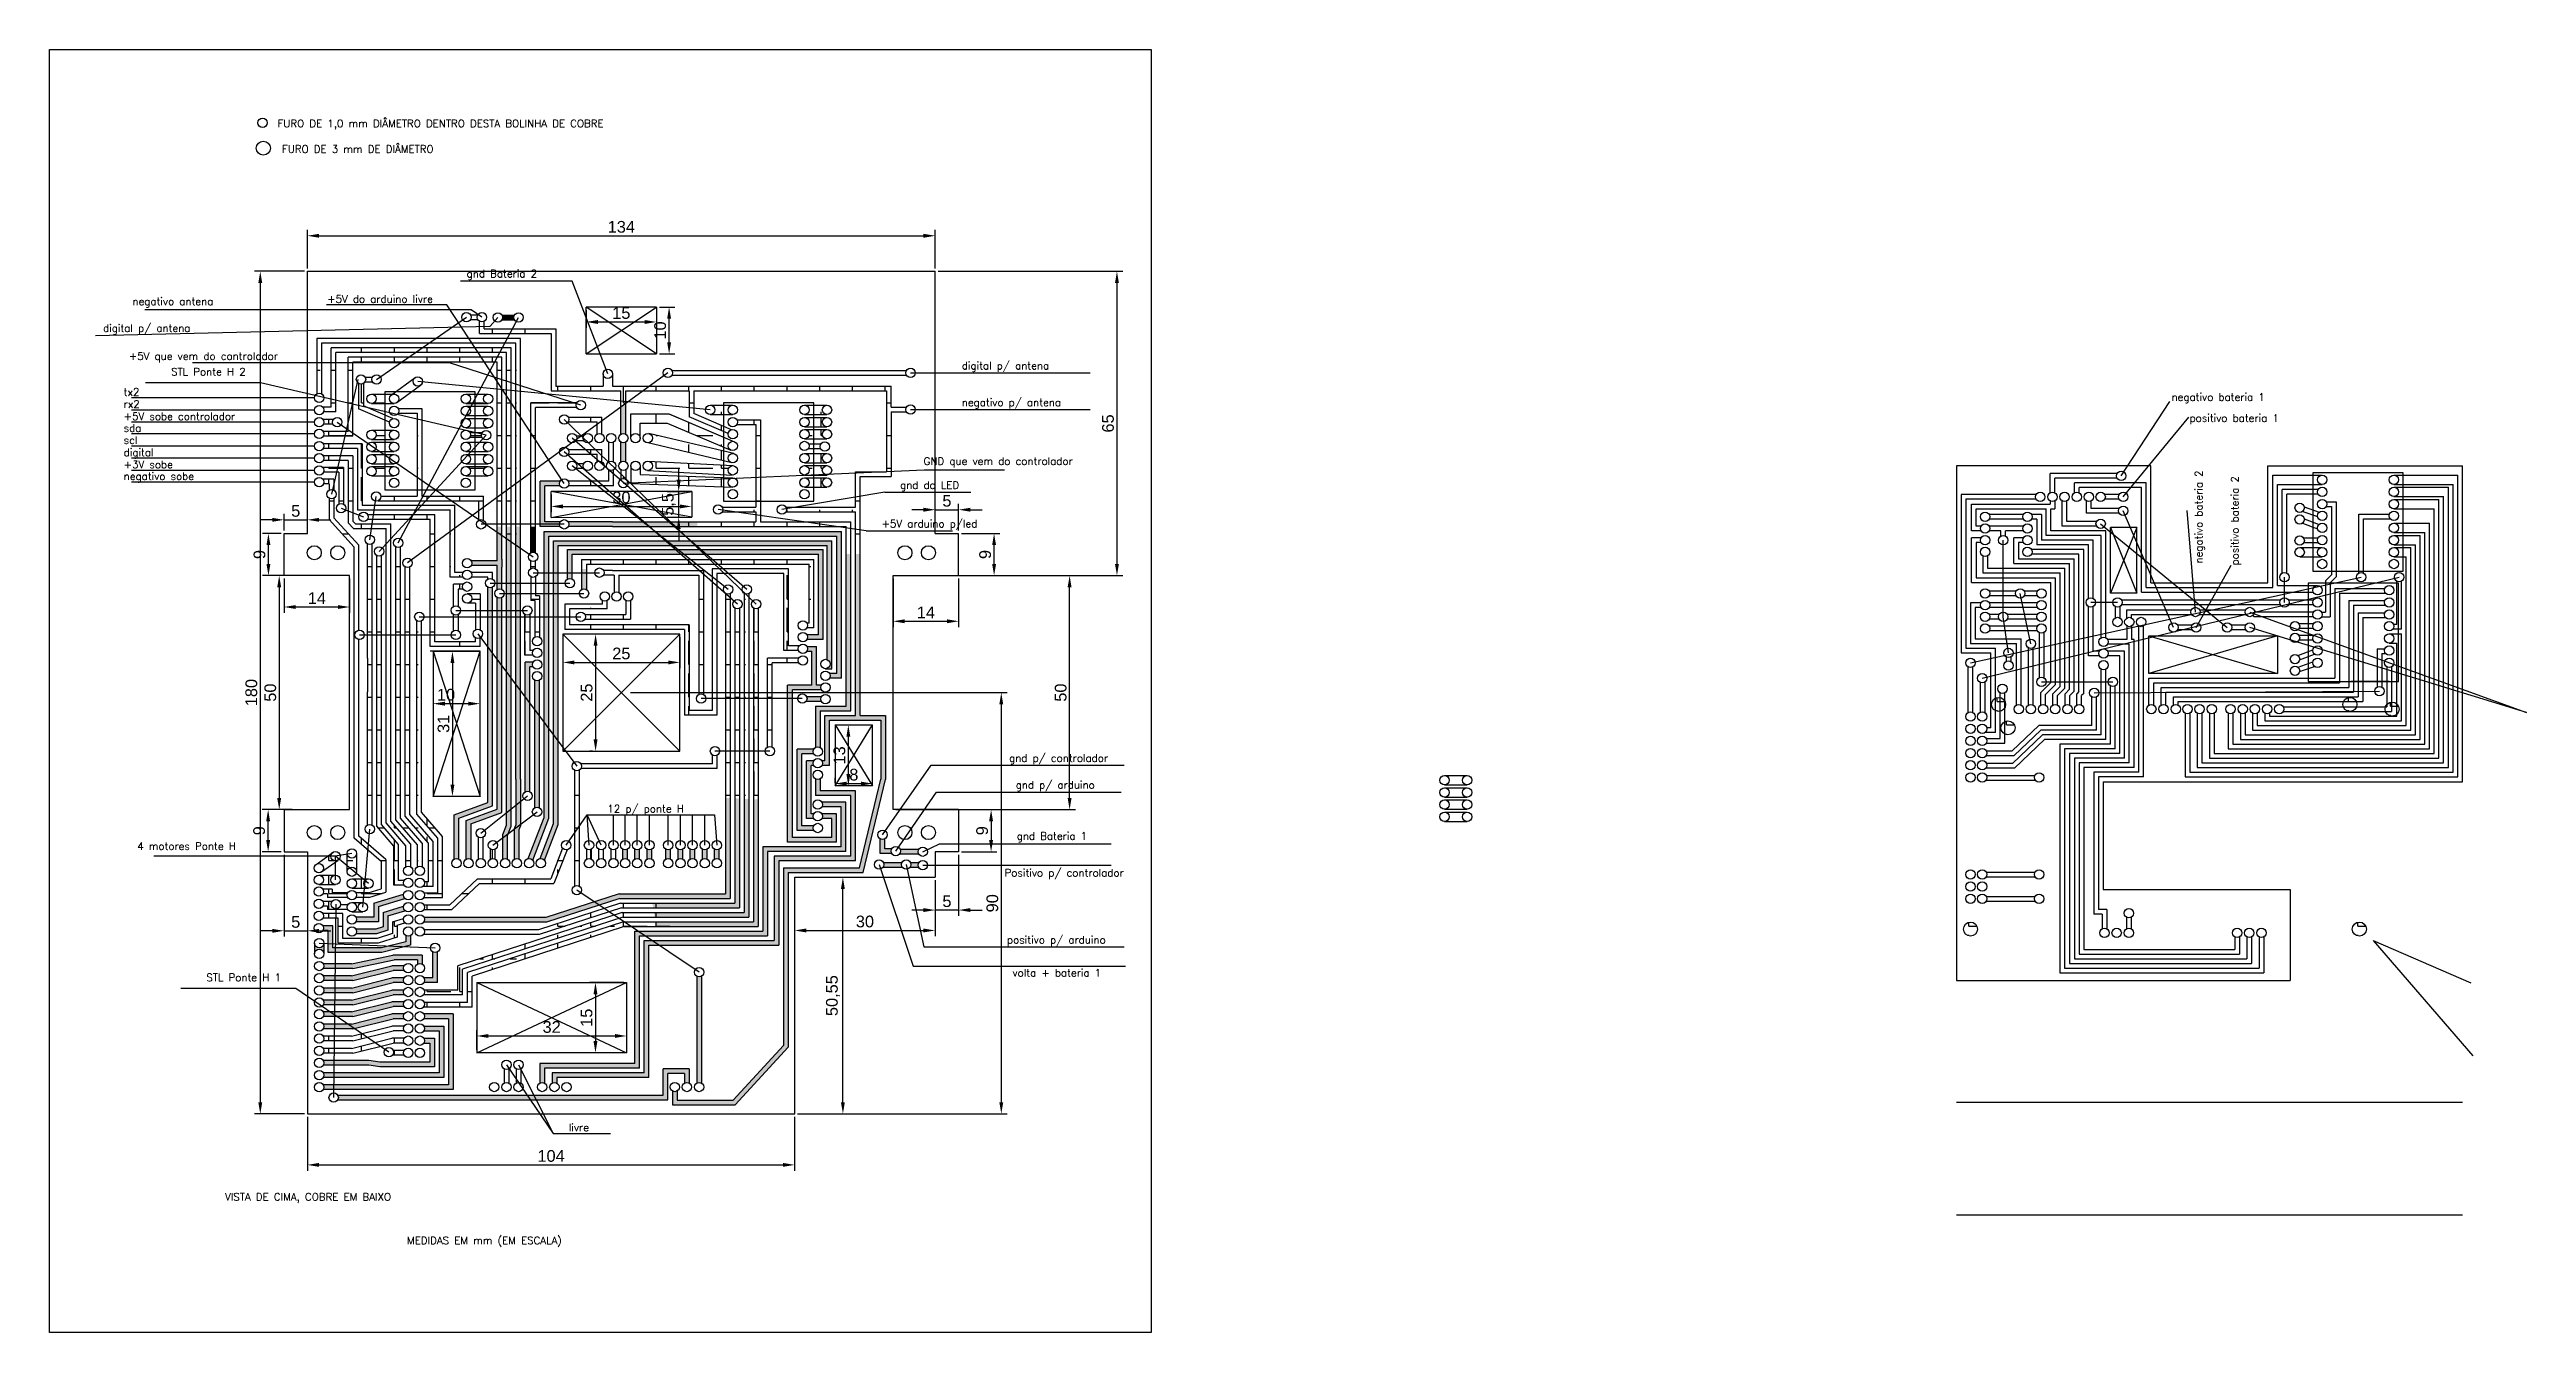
# Model space of a CAD drawing. Header units: millimetres. Extents: x -2700 to -2171, y -729 to -455.
import ezdxf

# ---------------------------------------------------------------- set-up
doc = ezdxf.new("R2010")
doc.units = ezdxf.units.MM
doc.styles.add('200-R060', font='romans.shx', dxfattribs={"height": 30})
doc.styles.get("Standard").update_dxf_attribs({"font": 'arial.ttf'})
doc.dimstyles.new('ISO-25', dxfattribs={"dimtxt": 2.5, "dimasz": 2.5, "dimexe": 1.25, "dimexo": 0.625, "dimtad": 1, "dimtxsty": 'Standard', "dimcen": 2.5, "dimadec": 0, "dimazin": 0, "dimtfac": 1, "dimtmove": 0, "dimatfit": 3, "dimfxl": 1, "dimarcsym": 0})
pattern_1 = [(0, (0, 0), (0, 6.985), [5.08, -1.905]), (90, (0, 0), (-6.985, 4e-16), [5.08, -1.905])]
pattern_2 = [(0, (0.3, 0), (0, 6.985), [5.08, -1.905]), (90, (0.3, 0), (-6.985, 4e-16), [5.08, -1.905])]

msp = doc.modelspace()

# ---------------------------------------------------------------- texts
at = {"color": 2, "style": '200-R060'}
for s, p in [('FURO DE 1,0 mm DIÂMETRO DENTRO DESTA BOLINHA DE COBRE', (-2651.292, -471.965)), ('FURO DE 3 mm DE DIÂMETRO', (-2650.351, -477.426)), ('gnd Bateria 2', (-2610.918, -504.04)), ('negativo antena', (-2682.273, -509.952)), ('+5V do arduino livre', (-2640.697, -509.462)), ('digital p/ antena', (-2688.54, -515.694)), ('+5V que vem do controlador', (-2683.032, -521.666)), ('STL Ponte H 2', (-2674.01, -525.009)), ('digital p/ antena', (-2505.237, -523.692)), ('tx2', (-2684.131, -529.324)), ('rx2', (-2684.131, -531.924)), ('+5V sobe controlador', (-2684.131, -534.524)), ('negativo p/ antena', (-2505.237, -531.538)), ('negativo bateria 1', (-2246.996, -530.41)), ('positivo bateria 1', (-2243.154, -534.89)), ('sda', (-2684.131, -537.024)), ('scl', (-2684.131, -539.624)), ('digital', (-2684.131, -542.224)), ('+3V sobe', (-2684.131, -544.824)), ('GND que vem do controlador', (-2513.368, -544.098)), ('negativo sobe', (-2684.131, -547.324)), ('gnd do LED', (-2518.403, -549.216)), ('+5V arduino p/led', (-2522.349, -557.456)), ('gnd p/ controlador', (-2495.139, -607.523)), ('gnd p/ arduino', (-2493.724, -613.264)), ('12 p/ ponte H', (-2580.879, -618.343)), ('gnd Bateria 1', (-2493.503, -624.172)), ('4 motores Ponte H', (-2681.246, -626.347)), ('Positivo p/ controlador', (-2496.101, -632.042)), ('positivo p/ arduino', (-2495.577, -646.37)), ('STL Ponte H 1', (-2666.485, -654.388)), ('volta + bateria 1', (-2494.414, -653.417)), ('livre', (-2589.135, -686.443)), ('VISTA DE CIMA, COBRE EM BAIXO', (-2662.507, -701.271)), ('MEDIDAS EM mm (EM ESCALA)', (-2623.656, -710.582))]:
    msp.add_text(s, height=1.6, dxfattribs=at).set_placement(p)
for s, p in [('negativo bateria 2', (-2240.407, -565.173)), ('positivo bateria 2', (-2232.682, -565.576))]:
    msp.add_text(s, height=1.6, rotation=90, dxfattribs=at).set_placement(p)

# ---------------------------------------------------------------- blocks, each defined once
blk = doc.blocks.new('*D4')
at = {"color": 0, "lineweight": -2, "transparency": 16777216}
for p, q in [((-2644.91, -502.13), (-2644.91, -493.91)), ((-2642.41, -495.16), (-2513.41, -495.16)), ((-2510.91, -502.13), (-2510.91, -493.91))]:
    blk.add_line(p, q, dxfattribs=at)
at = {"color": 0, "lineweight": 30, "transparency": 16777216}
for points in [[(-2642.41, -494.74), (-2642.41, -495.58), (-2644.91, -495.16)], [(-2513.41, -494.74), (-2513.41, -495.58), (-2510.91, -495.16)]]:
    blk.add_solid(points, dxfattribs=at)
at = {"layer": 'Defpoints', "color": 0, "lineweight": 30, "transparency": 16777216}
for p in [(-2510.91, -495.16), (-2644.91, -502.75), (-2510.91, -502.75)]:
    blk.add_point(p, dxfattribs=at)
at = {"color": 0, "lineweight": 30, "transparency": 16777216, "insert": (-2577.91, -493.26), "char_height": 2.5, "attachment_point": 5}
blk.add_mtext('134', dxfattribs=at)
blk = doc.blocks.new('*D5')
at = {"color": 0, "lineweight": -2, "transparency": 16777216}
for p, q in [((-2645.53, -502.75), (-2656.23, -502.75)), ((-2654.98, -505.25), (-2654.98, -680.25)), ((-2645.53, -682.75), (-2656.23, -682.75))]:
    blk.add_line(p, q, dxfattribs=at)
at = {"color": 0, "lineweight": 30, "transparency": 16777216}
for points in [[(-2655.4, -505.25), (-2654.56, -505.25), (-2654.98, -502.75)], [(-2655.4, -680.25), (-2654.56, -680.25), (-2654.98, -682.75)]]:
    blk.add_solid(points, dxfattribs=at)
at = {"layer": 'Defpoints', "color": 0, "lineweight": 30, "transparency": 16777216}
for p in [(-2644.91, -502.75), (-2654.98, -682.75), (-2644.91, -682.75)]:
    blk.add_point(p, dxfattribs=at)
at = {"color": 0, "lineweight": 30, "transparency": 16777216, "insert": (-2656.88, -592.75), "char_height": 2.5, "attachment_point": 5, "rotation": 90}
blk.add_mtext('180', dxfattribs=at)
blk = doc.blocks.new('*D6')
at = {"color": 0, "lineweight": -2, "transparency": 16777216}
for p, q in [((-2575.93, -592.75), (-2495.55, -592.75)), ((-2496.8, -595.25), (-2496.8, -680.25)), ((-2538.93, -682.75), (-2495.55, -682.75))]:
    blk.add_line(p, q, dxfattribs=at)
at = {"color": 0, "lineweight": 30, "transparency": 16777216}
for points in [[(-2497.22, -595.25), (-2496.39, -595.25), (-2496.8, -592.75)], [(-2497.22, -680.25), (-2496.39, -680.25), (-2496.8, -682.75)]]:
    blk.add_solid(points, dxfattribs=at)
at = {"layer": 'Defpoints', "color": 0, "lineweight": 30, "transparency": 16777216}
for p in [(-2576.56, -592.75), (-2539.56, -682.75), (-2496.8, -682.75)]:
    blk.add_point(p, dxfattribs=at)
at = {"color": 0, "lineweight": 30, "transparency": 16777216, "insert": (-2498.71, -637.75), "char_height": 2.5, "attachment_point": 5, "rotation": 90}
blk.add_mtext('90', dxfattribs=at)
blk = doc.blocks.new('*D7')
at = {"color": 0, "lineweight": -2, "transparency": 16777216}
for p, q in [((-2608.78, -669.08), (-2608.78, -664.85)), ((-2606.28, -666.1), (-2579.27, -666.1)), ((-2576.77, -669.07), (-2576.77, -664.85))]:
    blk.add_line(p, q, dxfattribs=at)
at = {"color": 0, "lineweight": 30, "transparency": 16777216}
for points in [[(-2606.28, -665.68), (-2606.28, -666.51), (-2608.78, -666.1)], [(-2579.27, -665.68), (-2579.27, -666.51), (-2576.77, -666.1)]]:
    blk.add_solid(points, dxfattribs=at)
at = {"layer": 'Defpoints', "color": 0, "lineweight": 30, "transparency": 16777216}
for p in [(-2576.77, -666.1), (-2608.78, -669.7), (-2576.77, -669.7)]:
    blk.add_point(p, dxfattribs=at)
at = {"color": 0, "lineweight": 30, "transparency": 16777216, "insert": (-2592.78, -664.19), "char_height": 2.5, "attachment_point": 5}
blk.add_mtext('32', dxfattribs=at)
blk = doc.blocks.new('*D8')
at = {"color": 0, "lineweight": -2, "transparency": 16777216}
for p, q in [((-2577.4, -654.7), (-2584.68, -654.7)), ((-2583.43, -657.2), (-2583.43, -667.2)), ((-2577.4, -669.7), (-2584.68, -669.7))]:
    blk.add_line(p, q, dxfattribs=at)
at = {"color": 0, "lineweight": 30, "transparency": 16777216}
for points in [[(-2583.85, -657.2), (-2583.01, -657.2), (-2583.43, -654.7)], [(-2583.85, -667.2), (-2583.01, -667.2), (-2583.43, -669.7)]]:
    blk.add_solid(points, dxfattribs=at)
at = {"layer": 'Defpoints', "color": 0, "lineweight": 30, "transparency": 16777216}
for p in [(-2576.77, -654.7), (-2583.43, -669.7), (-2576.77, -669.7)]:
    blk.add_point(p, dxfattribs=at)
at = {"color": 0, "lineweight": 30, "transparency": 16777216, "insert": (-2585.33, -662.2), "char_height": 2.5, "attachment_point": 5, "rotation": 90}
blk.add_mtext('15', dxfattribs=at)
blk = doc.blocks.new('*D9')
at = {"color": 0, "lineweight": -2, "transparency": 16777216}
for p, q in [((-2644.91, -683.38), (-2644.91, -694.89)), ((-2540.91, -683.38), (-2540.91, -694.89)), ((-2642.41, -693.64), (-2543.41, -693.64))]:
    blk.add_line(p, q, dxfattribs=at)
at = {"color": 0, "lineweight": 30, "transparency": 16777216}
for points in [[(-2642.41, -693.22), (-2642.41, -694.06), (-2644.91, -693.64)], [(-2543.41, -693.22), (-2543.41, -694.06), (-2540.91, -693.64)]]:
    blk.add_solid(points, dxfattribs=at)
at = {"layer": 'Defpoints', "color": 0, "lineweight": 30, "transparency": 16777216}
for p in [(-2644.91, -682.75), (-2540.91, -682.75), (-2540.91, -693.64)]:
    blk.add_point(p, dxfattribs=at)
at = {"color": 0, "lineweight": 30, "transparency": 16777216, "insert": (-2592.91, -691.74), "char_height": 2.5, "attachment_point": 5}
blk.add_mtext('104', dxfattribs=at)
blk = doc.blocks.new('*D10')
at = {"color": 0, "lineweight": -2, "transparency": 16777216}
for p, q in [((-2540.28, -632.2), (-2529.36, -632.2)), ((-2530.61, -680.25), (-2530.61, -634.7)), ((-2540.28, -682.75), (-2529.36, -682.75))]:
    blk.add_line(p, q, dxfattribs=at)
at = {"color": 0, "lineweight": 30, "transparency": 16777216}
for points in [[(-2531.03, -634.7), (-2530.2, -634.7), (-2530.61, -632.2)], [(-2531.03, -680.25), (-2530.2, -680.25), (-2530.61, -682.75)]]:
    blk.add_solid(points, dxfattribs=at)
at = {"layer": 'Defpoints', "color": 0, "lineweight": 30, "transparency": 16777216}
for p in [(-2540.91, -632.2), (-2530.61, -632.2), (-2540.91, -682.75)]:
    blk.add_point(p, dxfattribs=at)
at = {"color": 0, "lineweight": 30, "transparency": 16777216, "insert": (-2532.74, -657.48), "char_height": 2.5, "attachment_point": 5, "rotation": 90}
blk.add_mtext('50,55', dxfattribs=at)
blk = doc.blocks.new('*D11')
at = {"color": 0, "lineweight": -2, "transparency": 16777216}
for p, q in [((-2518.16, -617.75), (-2497.73, -617.75)), ((-2498.98, -620.25), (-2498.98, -624.25)), ((-2505.28, -626.75), (-2497.73, -626.75))]:
    blk.add_line(p, q, dxfattribs=at)
at = {"color": 0, "lineweight": 30, "transparency": 16777216}
for points in [[(-2499.4, -620.25), (-2498.56, -620.25), (-2498.98, -617.75)], [(-2499.4, -624.25), (-2498.56, -624.25), (-2498.98, -626.75)]]:
    blk.add_solid(points, dxfattribs=at)
at = {"layer": 'Defpoints', "color": 0, "lineweight": 30, "transparency": 16777216}
for p in [(-2518.79, -617.75), (-2505.91, -626.75), (-2498.98, -626.75)]:
    blk.add_point(p, dxfattribs=at)
at = {"color": 0, "lineweight": 30, "transparency": 16777216, "insert": (-2500.88, -622.25), "char_height": 2.5, "attachment_point": 5, "rotation": 90}
blk.add_mtext('9', dxfattribs=at)
blk = doc.blocks.new('*D12')
at = {"color": 0, "lineweight": -2, "transparency": 16777216}
for p, q in [((-2519.28, -567.75), (-2480.97, -567.75)), ((-2482.22, -615.25), (-2482.22, -570.25)), ((-2519.28, -617.75), (-2480.97, -617.75))]:
    blk.add_line(p, q, dxfattribs=at)
at = {"color": 0, "lineweight": 30, "transparency": 16777216}
for points in [[(-2482.64, -570.25), (-2481.8, -570.25), (-2482.22, -567.75)], [(-2482.64, -615.25), (-2481.8, -615.25), (-2482.22, -617.75)]]:
    blk.add_solid(points, dxfattribs=at)
at = {"layer": 'Defpoints', "color": 0, "lineweight": 30, "transparency": 16777216}
for p in [(-2519.91, -567.75), (-2482.22, -567.75), (-2519.91, -617.75)]:
    blk.add_point(p, dxfattribs=at)
at = {"color": 0, "lineweight": 30, "transparency": 16777216, "insert": (-2484.12, -592.75), "char_height": 2.5, "attachment_point": 5, "rotation": 90}
blk.add_mtext('50', dxfattribs=at)
blk = doc.blocks.new('*D13')
at = {"color": 0, "lineweight": -2, "transparency": 16777216}
for p, q in [((-2510.28, -502.75), (-2470.86, -502.75)), ((-2472.11, -505.25), (-2472.11, -565.25)), ((-2505.28, -567.75), (-2470.86, -567.75))]:
    blk.add_line(p, q, dxfattribs=at)
at = {"color": 0, "lineweight": 30, "transparency": 16777216}
for points in [[(-2472.53, -505.25), (-2471.7, -505.25), (-2472.11, -502.75)], [(-2472.53, -565.25), (-2471.7, -565.25), (-2472.11, -567.75)]]:
    blk.add_solid(points, dxfattribs=at)
at = {"layer": 'Defpoints', "color": 0, "lineweight": 30, "transparency": 16777216}
for p in [(-2510.91, -502.75), (-2505.91, -567.75), (-2472.11, -567.75)]:
    blk.add_point(p, dxfattribs=at)
at = {"color": 0, "lineweight": 30, "transparency": 16777216, "insert": (-2474.02, -535.25), "char_height": 2.5, "attachment_point": 5, "rotation": 90}
blk.add_mtext('65', dxfattribs=at)
blk = doc.blocks.new('*D14')
at = {"color": 0, "lineweight": -2, "transparency": 16777216}
for p, q in [((-2524.92, -599.67), (-2530.7, -599.67)), ((-2529.45, -610.16), (-2529.45, -602.17)), ((-2524.9, -612.66), (-2530.7, -612.66))]:
    blk.add_line(p, q, dxfattribs=at)
at = {"color": 0, "lineweight": 30, "transparency": 16777216}
for points in [[(-2529.87, -602.17), (-2529.03, -602.17), (-2529.45, -599.67)], [(-2529.87, -610.16), (-2529.03, -610.16), (-2529.45, -612.66)]]:
    blk.add_solid(points, dxfattribs=at)
at = {"layer": 'Defpoints', "color": 0, "lineweight": 30, "transparency": 16777216}
for p in [(-2529.45, -599.67), (-2524.29, -599.67), (-2524.28, -612.66)]:
    blk.add_point(p, dxfattribs=at)
at = {"color": 0, "lineweight": 30, "transparency": 16777216, "insert": (-2531.35, -606.16), "char_height": 2.5, "attachment_point": 5, "rotation": 90}
blk.add_mtext('13', dxfattribs=at)
blk = doc.blocks.new('*D15')
at = {"color": 0, "lineweight": -2, "transparency": 16777216}
for p, q in [((-2648.17, -567.75), (-2652.19, -567.75)), ((-2650.94, -570.25), (-2650.94, -615.25)), ((-2648.17, -617.75), (-2652.19, -617.75))]:
    blk.add_line(p, q, dxfattribs=at)
at = {"color": 0, "lineweight": 30, "transparency": 16777216}
for points in [[(-2651.36, -570.25), (-2650.52, -570.25), (-2650.94, -567.75)], [(-2651.36, -615.25), (-2650.52, -615.25), (-2650.94, -617.75)]]:
    blk.add_solid(points, dxfattribs=at)
at = {"layer": 'Defpoints', "color": 0, "lineweight": 30, "transparency": 16777216}
for p in [(-2647.54, -567.75), (-2650.94, -617.75), (-2647.54, -617.75)]:
    blk.add_point(p, dxfattribs=at)
at = {"color": 0, "lineweight": 30, "transparency": 16777216, "insert": (-2652.84, -592.75), "char_height": 2.5, "attachment_point": 5, "rotation": 90}
blk.add_mtext('50', dxfattribs=at)
blk = doc.blocks.new('*D16')
at = {"color": 0, "lineweight": -2, "transparency": 16777216}
for p, q in [((-2649.91, -568.38), (-2649.91, -575.71)), ((-2635.91, -568.38), (-2635.91, -575.71)), ((-2647.41, -574.46), (-2638.41, -574.46))]:
    blk.add_line(p, q, dxfattribs=at)
at = {"color": 0, "lineweight": 30, "transparency": 16777216}
for points in [[(-2647.41, -574.05), (-2647.41, -574.88), (-2649.91, -574.46)], [(-2638.41, -574.05), (-2638.41, -574.88), (-2635.91, -574.46)]]:
    blk.add_solid(points, dxfattribs=at)
at = {"layer": 'Defpoints', "color": 0, "lineweight": 30, "transparency": 16777216}
for p in [(-2649.91, -567.75), (-2635.91, -567.75), (-2635.91, -574.46)]:
    blk.add_point(p, dxfattribs=at)
at = {"color": 0, "lineweight": 30, "transparency": 16777216, "insert": (-2642.91, -572.58), "char_height": 2.5, "attachment_point": 5}
blk.add_mtext('14', dxfattribs=at)
blk = doc.blocks.new('*D17')
at = {"color": 0, "lineweight": -2, "transparency": 16777216}
for p, q in [((-2519.91, -568.38), (-2519.91, -578.76)), ((-2505.91, -568.38), (-2505.91, -578.76)), ((-2517.41, -577.51), (-2508.41, -577.51))]:
    blk.add_line(p, q, dxfattribs=at)
at = {"color": 0, "lineweight": 30, "transparency": 16777216}
for points in [[(-2517.41, -577.09), (-2517.41, -577.93), (-2519.91, -577.51)], [(-2508.41, -577.09), (-2508.41, -577.93), (-2505.91, -577.51)]]:
    blk.add_solid(points, dxfattribs=at)
at = {"layer": 'Defpoints', "color": 0, "lineweight": 30, "transparency": 16777216}
for p in [(-2519.91, -567.75), (-2505.91, -567.75), (-2505.91, -577.51)]:
    blk.add_point(p, dxfattribs=at)
at = {"color": 0, "lineweight": 30, "transparency": 16777216, "insert": (-2512.91, -575.63), "char_height": 2.5, "attachment_point": 5}
blk.add_mtext('14', dxfattribs=at)
blk = doc.blocks.new('*D18')
at = {"color": 0, "lineweight": -2, "transparency": 16777216}
for p, q in [((-2540.91, -632.83), (-2540.91, -644.81)), ((-2510.91, -632.83), (-2510.91, -644.81)), ((-2538.41, -643.56), (-2513.41, -643.56))]:
    blk.add_line(p, q, dxfattribs=at)
at = {"color": 0, "lineweight": 30, "transparency": 16777216}
for points in [[(-2538.41, -643.14), (-2538.41, -643.98), (-2540.91, -643.56)], [(-2513.41, -643.14), (-2513.41, -643.98), (-2510.91, -643.56)]]:
    blk.add_solid(points, dxfattribs=at)
at = {"layer": 'Defpoints', "color": 0, "lineweight": 30, "transparency": 16777216}
for p in [(-2540.91, -632.2), (-2510.91, -632.2), (-2510.91, -643.56)]:
    blk.add_point(p, dxfattribs=at)
at = {"color": 0, "lineweight": 30, "transparency": 16777216, "insert": (-2525.91, -641.66), "char_height": 2.5, "attachment_point": 5}
blk.add_mtext('30', dxfattribs=at)
blk = doc.blocks.new('*D19')
at = {"color": 0, "lineweight": -2, "transparency": 16777216}
for p, q in [((-2532.28, -612.04), (-2532.28, -610.94)), ((-2529.78, -612.19), (-2526.78, -612.19)), ((-2524.28, -612.04), (-2524.28, -610.94))]:
    blk.add_line(p, q, dxfattribs=at)
at = {"color": 0, "lineweight": 30, "transparency": 16777216}
for points in [[(-2529.78, -611.77), (-2529.78, -612.6), (-2532.28, -612.19)], [(-2526.78, -611.77), (-2526.78, -612.6), (-2524.28, -612.19)]]:
    blk.add_solid(points, dxfattribs=at)
at = {"layer": 'Defpoints', "color": 0, "lineweight": 30, "transparency": 16777216}
for p in [(-2532.28, -612.66), (-2524.28, -612.19), (-2524.28, -612.66)]:
    blk.add_point(p, dxfattribs=at)
at = {"color": 0, "lineweight": 30, "transparency": 16777216, "insert": (-2528.28, -610.29), "char_height": 2.5, "attachment_point": 5}
blk.add_mtext('8', dxfattribs=at)
blk = doc.blocks.new('*D20')
at = {"color": 0, "lineweight": -2, "transparency": 16777216}
for p, q in [((-2590.41, -580.88), (-2590.41, -587.55)), ((-2565.41, -580.88), (-2565.41, -587.55)), ((-2587.91, -586.3), (-2567.91, -586.3))]:
    blk.add_line(p, q, dxfattribs=at)
at = {"color": 0, "lineweight": 30, "transparency": 16777216}
for points in [[(-2587.91, -585.88), (-2587.91, -586.72), (-2590.41, -586.3)], [(-2567.91, -585.88), (-2567.91, -586.72), (-2565.41, -586.3)]]:
    blk.add_solid(points, dxfattribs=at)
at = {"layer": 'Defpoints', "color": 0, "lineweight": 30, "transparency": 16777216}
for p in [(-2590.41, -580.25), (-2565.41, -580.25), (-2565.41, -586.3)]:
    blk.add_point(p, dxfattribs=at)
at = {"color": 0, "lineweight": 30, "transparency": 16777216, "insert": (-2577.91, -584.4), "char_height": 2.5, "attachment_point": 5}
blk.add_mtext('25', dxfattribs=at)
blk = doc.blocks.new('*D21')
at = {"color": 0, "lineweight": -2, "transparency": 16777216}
for p, q in [((-2618.08, -584.55), (-2618.08, -596.36)), ((-2608.08, -584.55), (-2608.08, -596.36)), ((-2615.58, -595.11), (-2610.58, -595.11))]:
    blk.add_line(p, q, dxfattribs=at)
at = {"color": 0, "lineweight": 30, "transparency": 16777216}
for points in [[(-2615.58, -594.69), (-2615.58, -595.53), (-2618.08, -595.11)], [(-2610.58, -594.69), (-2610.58, -595.53), (-2608.08, -595.11)]]:
    blk.add_solid(points, dxfattribs=at)
at = {"layer": 'Defpoints', "color": 0, "lineweight": 30, "transparency": 16777216}
for p in [(-2618.08, -583.92), (-2608.08, -583.92), (-2608.08, -595.11)]:
    blk.add_point(p, dxfattribs=at)
at = {"color": 0, "lineweight": 30, "transparency": 16777216, "insert": (-2615.33, -593.21), "char_height": 2.5, "attachment_point": 5}
blk.add_mtext('10', dxfattribs=at)
blk = doc.blocks.new('*D22')
at = {"color": 0, "lineweight": -2, "transparency": 16777216}
for p, q in [((-2584.03, -580.25), (-2584.66, -580.25)), ((-2583.41, -582.75), (-2583.41, -602.75)), ((-2584.03, -605.25), (-2584.66, -605.25))]:
    blk.add_line(p, q, dxfattribs=at)
at = {"color": 0, "lineweight": 30, "transparency": 16777216}
for points in [[(-2583.82, -582.75), (-2582.99, -582.75), (-2583.41, -580.25)], [(-2583.82, -602.75), (-2582.99, -602.75), (-2583.41, -605.25)]]:
    blk.add_solid(points, dxfattribs=at)
at = {"layer": 'Defpoints', "color": 0, "lineweight": 30, "transparency": 16777216}
for p in [(-2583.41, -580.25), (-2583.41, -605.25), (-2583.41, -605.25)]:
    blk.add_point(p, dxfattribs=at)
at = {"color": 0, "lineweight": 30, "transparency": 16777216, "insert": (-2585.31, -592.75), "char_height": 2.5, "attachment_point": 5, "rotation": 90}
blk.add_mtext('25', dxfattribs=at)
blk = doc.blocks.new('*D23')
at = {"color": 0, "lineweight": -2, "transparency": 16777216}
for p, q in [((-2612.97, -583.92), (-2615.21, -583.92)), ((-2613.96, -586.42), (-2613.96, -612.42)), ((-2611.87, -614.92), (-2615.21, -614.92))]:
    blk.add_line(p, q, dxfattribs=at)
at = {"color": 0, "lineweight": 30, "transparency": 16777216}
for points in [[(-2614.38, -586.42), (-2613.54, -586.42), (-2613.96, -583.92)], [(-2614.38, -612.42), (-2613.54, -612.42), (-2613.96, -614.92)]]:
    blk.add_solid(points, dxfattribs=at)
at = {"layer": 'Defpoints', "color": 0, "lineweight": 30, "transparency": 16777216}
for p in [(-2612.35, -583.92), (-2613.96, -614.92), (-2611.24, -614.92)]:
    blk.add_point(p, dxfattribs=at)
at = {"color": 0, "lineweight": 30, "transparency": 16777216, "insert": (-2615.86, -599.42), "char_height": 2.5, "attachment_point": 5, "rotation": 90}
blk.add_mtext('31', dxfattribs=at)
blk = doc.blocks.new('*D24')
at = {"color": 0, "lineweight": -2, "transparency": 16777216}
for p, q in [((-2585.41, -511.03), (-2585.41, -514.82)), ((-2570.41, -511.02), (-2570.41, -514.82)), ((-2582.91, -513.57), (-2572.91, -513.57))]:
    blk.add_line(p, q, dxfattribs=at)
at = {"color": 0, "lineweight": 30, "transparency": 16777216}
for points in [[(-2582.91, -513.16), (-2582.91, -513.99), (-2585.41, -513.57)], [(-2572.91, -513.16), (-2572.91, -513.99), (-2570.41, -513.57)]]:
    blk.add_solid(points, dxfattribs=at)
at = {"layer": 'Defpoints', "color": 0, "lineweight": 30, "transparency": 16777216}
for p in [(-2585.41, -510.4), (-2570.41, -510.39), (-2570.41, -513.57)]:
    blk.add_point(p, dxfattribs=at)
at = {"color": 0, "lineweight": 30, "transparency": 16777216, "insert": (-2577.91, -511.67), "char_height": 2.5, "attachment_point": 5}
blk.add_mtext('15', dxfattribs=at)
blk = doc.blocks.new('*D25')
at = {"color": 0, "lineweight": -2, "transparency": 16777216}
for p, q in [((-2569.78, -510.39), (-2566.46, -510.39)), ((-2567.71, -517.89), (-2567.71, -512.89)), ((-2569.78, -520.39), (-2566.46, -520.39))]:
    blk.add_line(p, q, dxfattribs=at)
at = {"color": 0, "lineweight": 30, "transparency": 16777216}
for points in [[(-2568.13, -512.89), (-2567.29, -512.89), (-2567.71, -510.39)], [(-2568.13, -517.89), (-2567.29, -517.89), (-2567.71, -520.39)]]:
    blk.add_solid(points, dxfattribs=at)
at = {"layer": 'Defpoints', "color": 0, "lineweight": 30, "transparency": 16777216}
for p in [(-2570.41, -510.39), (-2567.71, -510.39), (-2570.41, -520.39)]:
    blk.add_point(p, dxfattribs=at)
at = {"color": 0, "lineweight": 30, "transparency": 16777216, "insert": (-2569.61, -515.39), "char_height": 2.5, "attachment_point": 5, "rotation": 90}
blk.add_mtext('10', dxfattribs=at)
blk = doc.blocks.new('*D26')
at = {"color": 0, "lineweight": -2, "transparency": 16777216}
for p, q in [((-2592.89, -550.43), (-2592.89, -554.23)), ((-2590.39, -552.98), (-2565.39, -552.98)), ((-2562.89, -550.42), (-2562.89, -554.23))]:
    blk.add_line(p, q, dxfattribs=at)
at = {"color": 0, "lineweight": 30, "transparency": 16777216}
for points in [[(-2590.39, -552.56), (-2590.39, -553.4), (-2592.89, -552.98)], [(-2565.39, -552.56), (-2565.39, -553.4), (-2562.89, -552.98)]]:
    blk.add_solid(points, dxfattribs=at)
at = {"layer": 'Defpoints', "color": 0, "lineweight": 30, "transparency": 16777216}
for p in [(-2592.89, -549.81), (-2562.89, -549.79), (-2562.89, -552.98)]:
    blk.add_point(p, dxfattribs=at)
at = {"color": 0, "lineweight": 30, "transparency": 16777216, "insert": (-2577.89, -551.08), "char_height": 2.5, "attachment_point": 5}
blk.add_mtext('30', dxfattribs=at)
blk = doc.blocks.new('*D27')
at = {"color": 0, "lineweight": -2, "transparency": 16777216}
for p, q in [((-2568.15, -549.79), (-2564.41, -549.79)), ((-2565.66, -547.29), (-2565.66, -544.79)), ((-2565.66, -555.3), (-2565.66, -549.79)), ((-2568.15, -555.3), (-2564.41, -555.3)), ((-2565.66, -557.8), (-2565.66, -560.3))]:
    blk.add_line(p, q, dxfattribs=at)
at = {"color": 0, "lineweight": 30, "transparency": 16777216}
for points in [[(-2566.07, -547.29), (-2565.24, -547.29), (-2565.66, -549.79)], [(-2566.07, -557.8), (-2565.24, -557.8), (-2565.66, -555.3)]]:
    blk.add_solid(points, dxfattribs=at)
at = {"layer": 'Defpoints', "color": 0, "lineweight": 30, "transparency": 16777216}
for p in [(-2568.78, -549.79), (-2565.66, -549.79), (-2568.78, -555.3)]:
    blk.add_point(p, dxfattribs=at)
at = {"color": 0, "lineweight": 30, "transparency": 16777216, "insert": (-2567.78, -552.55), "char_height": 2.5, "attachment_point": 5, "rotation": 90}
blk.add_mtext('5,5', dxfattribs=at)
blk = doc.blocks.new('*D28')
at = {"color": 0, "lineweight": -2, "transparency": 16777216}
for p, q in [((-2649.91, -558.13), (-2649.91, -554.59)), ((-2644.91, -558.13), (-2644.91, -554.59)), ((-2652.41, -555.84), (-2654.91, -555.84)), ((-2649.91, -555.84), (-2644.91, -555.84)), ((-2642.41, -555.84), (-2639.91, -555.84))]:
    blk.add_line(p, q, dxfattribs=at)
at = {"color": 0, "lineweight": 30, "transparency": 16777216}
for points in [[(-2652.41, -555.42), (-2652.41, -556.25), (-2649.91, -555.84)], [(-2642.41, -555.42), (-2642.41, -556.25), (-2644.91, -555.84)]]:
    blk.add_solid(points, dxfattribs=at)
at = {"layer": 'Defpoints', "color": 0, "lineweight": 30, "transparency": 16777216}
for p in [(-2649.91, -558.75), (-2644.91, -555.84), (-2644.91, -558.75)]:
    blk.add_point(p, dxfattribs=at)
at = {"color": 0, "lineweight": 30, "transparency": 16777216, "insert": (-2647.41, -553.94), "char_height": 2.5, "attachment_point": 5}
blk.add_mtext('5', dxfattribs=at)
blk = doc.blocks.new('*D29')
at = {"color": 0, "lineweight": -2, "transparency": 16777216}
for p, q in [((-2513.41, -553.68), (-2515.91, -553.68)), ((-2510.91, -558.13), (-2510.91, -552.43)), ((-2510.91, -553.68), (-2505.91, -553.68)), ((-2505.91, -558.13), (-2505.91, -552.43)), ((-2503.41, -553.68), (-2500.91, -553.68))]:
    blk.add_line(p, q, dxfattribs=at)
at = {"color": 0, "lineweight": 30, "transparency": 16777216}
for points in [[(-2513.41, -553.26), (-2513.41, -554.1), (-2510.91, -553.68)], [(-2503.41, -553.26), (-2503.41, -554.1), (-2505.91, -553.68)]]:
    blk.add_solid(points, dxfattribs=at)
at = {"layer": 'Defpoints', "color": 0, "lineweight": 30, "transparency": 16777216}
for p in [(-2505.91, -553.68), (-2510.91, -558.75), (-2505.91, -558.75)]:
    blk.add_point(p, dxfattribs=at)
at = {"color": 0, "lineweight": 30, "transparency": 16777216, "insert": (-2508.41, -551.78), "char_height": 2.5, "attachment_point": 5}
blk.add_mtext('5', dxfattribs=at)
blk = doc.blocks.new('*D30')
at = {"color": 0, "lineweight": -2, "transparency": 16777216}
for p, q in [((-2650.53, -558.75), (-2654.49, -558.75)), ((-2653.24, -565.25), (-2653.24, -561.25)), ((-2650.53, -567.75), (-2654.49, -567.75))]:
    blk.add_line(p, q, dxfattribs=at)
at = {"color": 0, "lineweight": 30, "transparency": 16777216}
for points in [[(-2653.66, -561.25), (-2652.82, -561.25), (-2653.24, -558.75)], [(-2653.66, -565.25), (-2652.82, -565.25), (-2653.24, -567.75)]]:
    blk.add_solid(points, dxfattribs=at)
at = {"layer": 'Defpoints', "color": 0, "lineweight": 30, "transparency": 16777216}
for p in [(-2653.24, -558.75), (-2649.91, -558.75), (-2649.91, -567.75)]:
    blk.add_point(p, dxfattribs=at)
at = {"color": 0, "lineweight": 30, "transparency": 16777216, "insert": (-2655.14, -563.25), "char_height": 2.5, "attachment_point": 5, "rotation": 90}
blk.add_mtext('9', dxfattribs=at)
blk = doc.blocks.new('*D31')
at = {"color": 0, "lineweight": -2, "transparency": 16777216}
for p, q in [((-2505.28, -558.75), (-2497.09, -558.75)), ((-2498.34, -565.25), (-2498.34, -561.25)), ((-2505.28, -567.75), (-2497.09, -567.75))]:
    blk.add_line(p, q, dxfattribs=at)
at = {"color": 0, "lineweight": 30, "transparency": 16777216}
for points in [[(-2498.76, -561.25), (-2497.92, -561.25), (-2498.34, -558.75)], [(-2498.76, -565.25), (-2497.92, -565.25), (-2498.34, -567.75)]]:
    blk.add_solid(points, dxfattribs=at)
at = {"layer": 'Defpoints', "color": 0, "lineweight": 30, "transparency": 16777216}
for p in [(-2505.91, -558.75), (-2498.34, -558.75), (-2505.91, -567.75)]:
    blk.add_point(p, dxfattribs=at)
at = {"color": 0, "lineweight": 30, "transparency": 16777216, "insert": (-2500.24, -563.25), "char_height": 2.5, "attachment_point": 5, "rotation": 90}
blk.add_mtext('9', dxfattribs=at)
blk = doc.blocks.new('*D32')
at = {"color": 0, "lineweight": -2, "transparency": 16777216}
for p, q in [((-2649.91, -627.38), (-2649.91, -644.88)), ((-2644.91, -627.38), (-2644.91, -644.88)), ((-2652.41, -643.63), (-2654.91, -643.63)), ((-2649.91, -643.63), (-2644.91, -643.63)), ((-2642.41, -643.63), (-2639.91, -643.63))]:
    blk.add_line(p, q, dxfattribs=at)
at = {"color": 0, "lineweight": 30, "transparency": 16777216}
for points in [[(-2652.41, -643.22), (-2652.41, -644.05), (-2649.91, -643.63)], [(-2642.41, -643.22), (-2642.41, -644.05), (-2644.91, -643.63)]]:
    blk.add_solid(points, dxfattribs=at)
at = {"layer": 'Defpoints', "color": 0, "lineweight": 30, "transparency": 16777216}
for p in [(-2649.91, -626.75), (-2644.91, -626.75), (-2644.91, -643.63)]:
    blk.add_point(p, dxfattribs=at)
at = {"color": 0, "lineweight": 30, "transparency": 16777216, "insert": (-2647.41, -641.74), "char_height": 2.5, "attachment_point": 5}
blk.add_mtext('5', dxfattribs=at)
blk = doc.blocks.new('*D33')
at = {"color": 0, "lineweight": -2, "transparency": 16777216}
for p, q in [((-2650.53, -617.75), (-2654.55, -617.75)), ((-2653.3, -624.25), (-2653.3, -620.25)), ((-2650.53, -626.75), (-2654.55, -626.75))]:
    blk.add_line(p, q, dxfattribs=at)
at = {"color": 0, "lineweight": 30, "transparency": 16777216}
for points in [[(-2653.72, -620.25), (-2652.89, -620.25), (-2653.3, -617.75)], [(-2653.72, -624.25), (-2652.89, -624.25), (-2653.3, -626.75)]]:
    blk.add_solid(points, dxfattribs=at)
at = {"layer": 'Defpoints', "color": 0, "lineweight": 30, "transparency": 16777216}
for p in [(-2653.3, -617.75), (-2649.91, -617.75), (-2649.91, -626.75)]:
    blk.add_point(p, dxfattribs=at)
at = {"color": 0, "lineweight": 30, "transparency": 16777216, "insert": (-2655.21, -622.25), "char_height": 2.5, "attachment_point": 5, "rotation": 90}
blk.add_mtext('9', dxfattribs=at)
blk = doc.blocks.new('*D34')
at = {"color": 0, "lineweight": -2, "transparency": 16777216}
for p, q in [((-2505.91, -627.38), (-2505.91, -640.45)), ((-2510.91, -632.83), (-2510.91, -640.45)), ((-2513.41, -639.2), (-2515.91, -639.2)), ((-2505.91, -639.2), (-2510.91, -639.2)), ((-2503.41, -639.2), (-2500.91, -639.2))]:
    blk.add_line(p, q, dxfattribs=at)
at = {"color": 0, "lineweight": 30, "transparency": 16777216}
for points in [[(-2513.41, -638.79), (-2513.41, -639.62), (-2510.91, -639.2)], [(-2503.41, -638.79), (-2503.41, -639.62), (-2505.91, -639.2)]]:
    blk.add_solid(points, dxfattribs=at)
at = {"layer": 'Defpoints', "color": 0, "lineweight": 30, "transparency": 16777216}
for p in [(-2505.91, -626.75), (-2510.91, -632.2), (-2510.91, -639.2)]:
    blk.add_point(p, dxfattribs=at)
at = {"color": 0, "lineweight": 30, "transparency": 16777216, "insert": (-2508.41, -637.31), "char_height": 2.5, "attachment_point": 5}
blk.add_mtext('5', dxfattribs=at)

# ---------------------------------------------------------------- dimensions: what is measured, and where the dimension line sits
at = {"color": 4, "lineweight": 30}
for base, p1, p2, picture, middle in [((-2510.907, -495.16), (-2644.907, -502.752), (-2510.907, -502.752), '*D4', (-2577.907, -493.258)), ((-2570.406, -513.573), (-2585.407, -510.404), (-2570.406, -510.391), '*D24', (-2577.907, -511.671)), ((-2562.893, -552.98), (-2592.892, -549.808), (-2562.893, -549.795), '*D26', (-2577.893, -551.078)), ((-2644.907, -555.837), (-2649.907, -558.754), (-2644.907, -558.754), '*D28', (-2647.407, -553.941)), ((-2505.907, -553.681), (-2510.907, -558.754), (-2505.907, -558.754), '*D29', (-2508.407, -551.785)), ((-2635.907, -574.463), (-2649.907, -567.752), (-2635.907, -567.752), '*D16', (-2642.907, -572.583)), ((-2505.907, -577.511), (-2519.907, -567.752), (-2505.907, -567.752), '*D17', (-2512.907, -575.631)), ((-2565.407, -586.299), (-2590.407, -580.252), (-2565.407, -580.252), '*D20', (-2577.907, -584.397)), ((-2524.278, -612.187), (-2532.281, -612.663), (-2524.278, -612.663), '*D19', (-2528.279, -610.286)), ((-2644.907, -643.634), (-2649.907, -626.752), (-2644.907, -626.752), '*D32', (-2647.407, -641.737)), ((-2510.907, -639.203), (-2505.907, -626.752), (-2510.907, -632.202), '*D34', (-2508.407, -637.307)), ((-2510.907, -643.561), (-2540.907, -632.202), (-2510.907, -632.202), '*D18', (-2525.907, -641.658)), ((-2576.775, -666.097), (-2608.779, -669.703), (-2576.775, -669.699), '*D7', (-2592.777, -664.195)), ((-2540.907, -693.64), (-2644.907, -682.752), (-2540.907, -682.752), '*D9', (-2592.907, -691.738))]:
    dim = msp.add_linear_dim(base=base, p1=p1, p2=p2, dimstyle='ISO-25', override={"dimarcsym": 2}, dxfattribs=at)
    dim.commit()
    dim.dimension.update_dxf_attribs({"geometry": picture, "text_midpoint": middle})
for base, p1, p2, picture, middle in [((-2654.979, -682.752), (-2644.907, -502.752), (-2644.907, -682.752), '*D5', (-2656.88, -592.752)), ((-2472.114, -567.752), (-2510.907, -502.752), (-2505.907, -567.752), '*D13', (-2474.016, -535.252)), ((-2567.71, -510.391), (-2570.406, -520.394), (-2570.406, -510.391), '*D25', (-2569.611, -515.392)), ((-2653.241, -558.754), (-2649.907, -567.752), (-2649.907, -558.754), '*D30', (-2655.143, -563.253)), ((-2498.339, -558.754), (-2505.907, -567.752), (-2505.907, -558.754), '*D31', (-2500.24, -563.253)), ((-2650.941, -617.752), (-2647.544, -567.752), (-2647.544, -617.752), '*D15', (-2652.842, -592.752)), ((-2482.22, -567.752), (-2519.907, -617.752), (-2519.907, -567.752), '*D12', (-2484.121, -592.752)), ((-2583.406, -605.252), (-2583.406, -580.252), (-2583.406, -605.252), '*D22', (-2585.307, -592.752)), ((-2496.804, -682.752), (-2576.559, -592.752), (-2539.559, -682.752), '*D6', (-2498.705, -637.752)), ((-2529.451, -599.666), (-2524.278, -612.663), (-2524.291, -599.666), '*D14', (-2531.354, -606.165)), ((-2653.304, -617.752), (-2649.907, -626.752), (-2649.907, -617.752), '*D33', (-2655.205, -622.252)), ((-2498.98, -626.752), (-2518.787, -617.752), (-2505.907, -626.752), '*D11', (-2500.882, -622.252)), ((-2530.615, -632.202), (-2540.907, -682.752), (-2540.907, -632.202), '*D10', (-2532.742, -657.477)), ((-2583.432, -669.699), (-2576.775, -654.699), (-2576.775, -669.699), '*D8', (-2585.333, -662.199))]:
    dim = msp.add_linear_dim(base=base, p1=p1, p2=p2, angle=90, dimstyle='ISO-25', override={"dimarcsym": 2}, dxfattribs=at)
    dim.commit()
    dim.dimension.update_dxf_attribs({"geometry": picture, "text_midpoint": middle})
for base, p1, p2, picture, middle in [((-2565.657, -549.795), (-2568.775, -555.298), (-2568.775, -549.795), '*D27', (-2565.657, -552.546)), ((-2613.96, -614.924), (-2612.348, -583.923), (-2611.244, -614.924), '*D23', (-2613.96, -599.424))]:
    dim = msp.add_linear_dim(base=base, p1=p1, p2=p2, angle=90, dimstyle='ISO-25', override={"dimarcsym": 2}, dxfattribs=at)
    dim.commit()
    dim.dimension.update_dxf_attribs({"geometry": picture, "text_midpoint": middle, "dimtype": 160})
dim = msp.add_linear_dim(base=(-2608.075, -595.109), p1=(-2618.078, -583.923), p2=(-2608.075, -583.923), dimstyle='ISO-25', override={"dimarcsym": 2}, dxfattribs=at)
dim.commit()
dim.dimension.update_dxf_attribs({"geometry": '*D21', "text_midpoint": (-2615.327, -595.109), "dimtype": 160})

# ---------------------------------------------------------------- hatches: boundary and pattern name
at = {"lineweight": 30}
h = msp.add_hatch(dxfattribs=at)
h.set_pattern_fill('ANGLE', color=2)
h.set_pattern_definition(pattern_1)
h.paths.add_polyline_path([(-2610.115, -513.06), (-2608.528, -513.06, -0.1316527), (-2608.662, -512.56, -0.1316527), (-2608.528, -512.06), (-2610.115, -512.06, -0.1316527), (-2609.981, -512.56, -0.1316527)])
h = msp.add_hatch(color=2, dxfattribs=at)
h.dxf.hatch_style = 1
h.paths.add_polyline_path([(-2603.394, -512.105, -0.1316527), (-2603.26, -512.605, -0.1316527), (-2603.394, -513.105), (-2600.707, -513.105, -0.1316527), (-2600.841, -512.605, -0.1316527), (-2600.707, -512.105)])
h = msp.add_hatch(dxfattribs=at)
h.set_pattern_fill('ANGLE', color=2)
h.set_pattern_definition(pattern_1)
h.paths.add_polyline_path([(-2632.98, -531.498), (-2632.98, -526.716, -0.2679496), (-2633.98, -526.716), (-2633.98, -532.159), (-2628.421, -534.529), (-2628.421, -533.442)])
h.paths.add_polyline_path([(-2639.541, -534.984, -0.1622779), (-2639.341, -534.384), (-2641.607, -534.384, -0.1622779), (-2641.407, -534.984, -0.1032438), (-2641.49, -535.384), (-2639.457, -535.384, -0.1032438)])
h.paths.add_polyline_path([(-2638.834, -522.291), (-2639.834, -522.291), (-2639.834, -531.784), (-2641.607, -531.784, -0.1622779), (-2641.407, -532.384, -0.1032438), (-2641.49, -532.784), (-2638.834, -532.784)])
h.paths.add_polyline_path([(-2641.907, -522.291), (-2642.907, -522.291), (-2642.907, -528.918, -0.2679496), (-2641.907, -528.918)])
h.paths.add_polyline_path([(-2617.558, -517.123), (-2642.907, -517.123), (-2642.907, -522.291), (-2641.907, -522.291), (-2641.907, -518.123), (-2619, -518.123)])
h.paths.add_polyline_path([(-2638.834, -520.123), (-2621.883, -520.123), (-2620.442, -519.123), (-2639.834, -519.123), (-2639.834, -522.291), (-2638.834, -522.291)], flags=17)
h.paths.add_polyline_path([(-2677.851, -522.732), (-2640.29, -522.732), (-2640.29, -519.532), (-2677.851, -519.532)], flags=9)
h = msp.add_hatch(dxfattribs=at)
h.set_pattern_fill('ANGLE', color=2)
h.set_pattern_definition(pattern_1)
h.paths.add_polyline_path([(-2641.907, -518.123), (-2619, -518.123), (-2617.558, -517.123), (-2642.907, -517.123), (-2642.907, -522.291), (-2641.907, -522.291)])
h = msp.add_hatch(dxfattribs=at)
h.set_pattern_fill('ANGLE', color=2)
h.set_pattern_definition(pattern_1)
h.paths.add_polyline_path([(-2635.224, -522.291), (-2636.224, -522.291), (-2636.224, -534.807), (-2635.224, -530.424)])
h.paths.add_polyline_path([(-2623.325, -521.123), (-2636.224, -521.123), (-2636.224, -522.291), (-2635.224, -522.291), (-2635.224, -522.123), (-2624.767, -522.123)])
h.paths.add_polyline_path([(-2607.774, -521.123), (-2623.325, -521.123), (-2624.767, -522.123), (-2607.118, -522.123)])
h.paths.add_polyline_path([(-2609.085, -519.123), (-2620.442, -519.123), (-2621.883, -520.123), (-2608.429, -520.123)])
h.paths.add_polyline_path([(-2610.396, -517.123), (-2617.558, -517.123), (-2619, -518.123), (-2609.741, -518.123)])
h.paths.add_polyline_path([(-2602.392, -517.123), (-2610.396, -517.123), (-2609.741, -518.123), (-2602.956, -518.123)])
h.paths.add_polyline_path([(-2603.521, -519.123), (-2609.085, -519.123), (-2608.429, -520.123), (-2604.085, -520.123)])
h.paths.add_polyline_path([(-2604.65, -521.123), (-2607.774, -521.123), (-2607.118, -522.123), (-2605.214, -522.123)])
h.paths.add_polyline_path([(-2603.407, -521.123), (-2604.65, -521.123), (-2605.214, -522.123), (-2604.407, -522.123), (-2604.407, -525.57), (-2603.407, -525.892)])
h.paths.add_polyline_path([(-2603.407, -525.892), (-2604.407, -525.57), (-2604.407, -526.258), (-2603.407, -527.783)])
h.paths.add_polyline_path([(-2604.407, -526.258), (-2604.407, -527.92), (-2603.407, -528.018), (-2603.407, -527.783)])
h.paths.add_polyline_path([(-2603.407, -528.018), (-2604.407, -527.92), (-2604.407, -550.367), (-2603.407, -549.656)])
h.paths.add_polyline_path([(-2601.407, -530.833), (-2602.407, -529.308), (-2602.407, -548.945), (-2601.407, -548.233)])
h.paths.add_polyline_path([(-2601.407, -528.214), (-2602.407, -528.116), (-2602.407, -529.308), (-2601.407, -530.833)])
h.paths.add_polyline_path([(-2601.407, -526.536), (-2602.407, -526.214), (-2602.407, -528.116), (-2601.407, -528.214)])
h.paths.add_polyline_path([(-2601.407, -519.123), (-2603.521, -519.123), (-2604.085, -520.123), (-2602.407, -520.123), (-2602.407, -526.214), (-2601.407, -526.536)])
h.paths.add_polyline_path([(-2599.407, -517.123), (-2602.392, -517.123), (-2602.956, -518.123), (-2600.407, -518.123), (-2600.407, -526.858), (-2599.407, -527.18)])
h.paths.add_polyline_path([(-2599.407, -527.18), (-2600.407, -526.858), (-2600.407, -528.311), (-2599.407, -528.409)])
h.paths.add_polyline_path([(-2599.407, -528.409), (-2600.407, -528.311), (-2600.407, -532.358), (-2599.407, -533.884)])
h.paths.add_polyline_path([(-2599.407, -533.884), (-2600.407, -532.358), (-2600.407, -547.522), (-2599.407, -546.81)])
h = msp.add_hatch(dxfattribs=at)
h.set_pattern_fill('ANGLE', color=2)
h.set_pattern_definition(pattern_1)
h.paths.add_polyline_path([(-2607.162, -513.426, -0.2679496), (-2608.162, -513.426), (-2608.162, -514.496), (-2607.162, -514.472)])
h = msp.add_hatch(dxfattribs=at)
h.set_pattern_fill('ANGLE', color=2)
h.set_pattern_definition(pattern_1)
h.paths.add_polyline_path([(-2601.202, -515.016), (-2607.162, -515.016), (-2607.162, -514.472), (-2608.162, -514.496), (-2608.162, -516.016), (-2601.767, -516.016)])
h.paths.add_polyline_path([(-2591.901, -515.016), (-2601.202, -515.016), (-2601.767, -516.016), (-2592.901, -516.016), (-2592.901, -528.251), (-2577.983, -528.251), (-2577.983, -530.502), (-2576.983, -530.6), (-2576.983, -528.251), (-2573.321, -528.251), (-2571.916, -527.251), (-2579.815, -527.251), (-2579.815, -524.675, -1), (-2581.815, -524.675), (-2581.815, -527.251), (-2591.901, -527.251)])
h.paths.add_polyline_path([(-2576.983, -530.856), (-2576.983, -530.6), (-2577.983, -530.502), (-2577.983, -531.568)])
h = msp.add_hatch(dxfattribs=at)
h.set_pattern_fill('ANGLE', color=2)
h.set_pattern_definition(pattern_1)
h.paths.add_polyline_path([(-2641.907, -522.291), (-2642.907, -522.291), (-2642.907, -528.918, -0.2679496), (-2641.907, -528.918)])
h = msp.add_hatch(dxfattribs=at)
h.set_pattern_fill('ANGLE', color=2)
h.set_pattern_definition(pattern_1)
h.paths.add_polyline_path([(-2631.006, -525.35), (-2632.614, -525.35, -0.1316527), (-2632.48, -525.85, -0.1316527), (-2632.614, -526.35), (-2631.006, -526.35, -0.1316527), (-2631.14, -525.85, -0.1316527)])
h.paths.add_polyline_path([(-2628.421, -528.962), (-2631.233, -528.962, -0.4142136), (-2630.233, -529.962, -0.4142136), (-2631.233, -530.962), (-2628.421, -530.962)])
h.paths.add_polyline_path([(-2627.019, -529.161), (-2626.748, -528.962), (-2628.421, -528.962), (-2628.421, -530.962), (-2626.421, -530.962, -0.4142136), (-2627.421, -529.962, -0.2366544)])
h.paths.add_polyline_path([(-2626.662, -534.192), (-2628.421, -533.442), (-2628.421, -534.529), (-2627.401, -534.964, -0.2895917)])
h.paths.add_polyline_path([(-2620.525, -532.062), (-2625.555, -532.062, -0.1316527), (-2625.421, -532.562, -0.1316527), (-2625.555, -533.062), (-2621.525, -533.062), (-2621.525, -534.363), (-2620.525, -534.595)])
h.paths.add_polyline_path([(-2620.525, -534.595), (-2621.525, -534.363), (-2621.525, -546.697), (-2620.525, -547.385)])
h.paths.add_polyline_path([(-2620.525, -547.385), (-2621.525, -546.697), (-2621.525, -549.462), (-2620.525, -549.462)])
h.paths.add_polyline_path([(-2628.421, -536.662), (-2631.233, -536.662, -0.4142136), (-2630.233, -537.662, -0.4142136), (-2631.233, -538.662), (-2628.421, -538.662)])
h.paths.add_polyline_path([(-2626.421, -536.662), (-2628.421, -536.662), (-2628.421, -538.662), (-2626.421, -538.662, -0.4142136), (-2627.421, -537.662, -0.4142136)])
h.paths.add_polyline_path([(-2627.421, -540.262, -0.4142136), (-2626.421, -539.262), (-2628.421, -539.262), (-2628.421, -541.262), (-2626.421, -541.262, -0.4142136)])
h.paths.add_polyline_path([(-2628.421, -539.262), (-2631.233, -539.262, -0.4142136), (-2630.233, -540.262, -0.0995822), (-2630.311, -540.649), (-2629.42, -541.262), (-2628.421, -541.262)])
h.paths.add_polyline_path([(-2630.311, -540.649, -0.3021675), (-2631.233, -541.262), (-2629.42, -541.262)], flags=17)
h.paths.add_polyline_path([(-2628.421, -541.95), (-2628.549, -541.862), (-2631.233, -541.862, -0.4142136), (-2630.233, -542.862, -0.4142136), (-2631.233, -543.862), (-2628.421, -543.862)])
h.paths.add_polyline_path([(-2627.421, -542.862, -0.0526035), (-2627.399, -542.653), (-2628.421, -541.95), (-2628.421, -543.862), (-2626.421, -543.862, -0.4142136)])
h.paths.add_polyline_path([(-2626.421, -541.862), (-2628.421, -541.862), (-2628.421, -541.95), (-2627.399, -542.653, -0.353899)])
h.paths.add_polyline_path([(-2627.421, -545.462, -0.4142136), (-2626.421, -544.462), (-2628.421, -544.462), (-2628.421, -546.462), (-2626.421, -546.462, -0.4142136)])
h.paths.add_polyline_path([(-2628.421, -544.462), (-2631.233, -544.462, -0.4142136), (-2630.233, -545.462, -0.4142136), (-2631.233, -546.462), (-2628.421, -546.462)])
h.paths.add_polyline_path([(-2609.121, -544.462), (-2611.121, -544.462, -0.4142136), (-2610.121, -545.462, -0.4142136), (-2611.121, -546.462), (-2609.121, -546.462)])
h.paths.add_polyline_path([(-2607.309, -545.462, -0.4142136), (-2606.309, -544.462), (-2609.121, -544.462), (-2609.121, -546.462), (-2606.309, -546.462, -0.4142136)])
h.paths.add_polyline_path([(-2606.309, -541.862), (-2609.121, -541.862), (-2609.121, -543.862), (-2606.309, -543.862, -0.4142136), (-2607.309, -542.862, -0.4142136)])
h.paths.add_polyline_path([(-2609.121, -541.862), (-2610.542, -541.862), (-2610.651, -541.98, -0.2770225), (-2610.121, -542.862, -0.4142136), (-2611.121, -543.862), (-2609.121, -543.862)])
h.paths.add_polyline_path([(-2609.121, -539.262), (-2611.121, -539.262, -0.4142136), (-2610.121, -540.262, -0.4142136), (-2611.121, -541.262), (-2609.99, -541.262), (-2609.121, -540.317)])
h.paths.add_polyline_path([(-2609.121, -540.317), (-2609.99, -541.262), (-2609.121, -541.262)])
h.paths.add_polyline_path([(-2607.309, -540.262, -0.4142136), (-2606.309, -539.262), (-2608.15, -539.262), (-2609.121, -540.317), (-2609.121, -541.262), (-2606.309, -541.262, -0.4142136)])
h.paths.add_polyline_path([(-2608.15, -539.262), (-2609.121, -539.262), (-2609.121, -540.317)])
h.paths.add_polyline_path([(-2609.121, -534.162), (-2611.121, -534.162, -0.4142136), (-2610.121, -535.162, -0.4142136), (-2611.121, -536.162), (-2609.121, -536.162)])
h.paths.add_polyline_path([(-2607.309, -535.162, -0.4142136), (-2606.309, -534.162), (-2609.121, -534.162), (-2609.121, -536.162), (-2606.309, -536.162, -0.4142136)])
h.paths.add_polyline_path([(-2609.121, -531.562), (-2609.952, -531.562), (-2610.237, -532.095, -0.1220008), (-2610.121, -532.562, -0.383712), (-2611.016, -533.557), (-2611.019, -533.562), (-2609.121, -533.562)])
h.paths.add_polyline_path([(-2607.309, -532.562, -0.4142136), (-2606.309, -531.562), (-2609.121, -531.562), (-2609.121, -533.562), (-2606.309, -533.562, -0.4142136)])
h.paths.add_polyline_path([(-2609.952, -531.562), (-2611.121, -531.562, -0.2781563), (-2610.237, -532.095)])
h.paths.add_polyline_path([(-2609.121, -528.962), (-2611.121, -528.962, -0.4142136), (-2610.121, -529.962, -0.4142136), (-2611.121, -530.962), (-2609.632, -530.962), (-2609.121, -530.004)])
h.paths.add_polyline_path([(-2609.121, -530.004), (-2609.632, -530.962), (-2609.121, -530.962)])
h.paths.add_polyline_path([(-2607.309, -529.962, -0.4142136), (-2606.309, -528.962), (-2608.566, -528.962), (-2609.121, -530.004), (-2609.121, -530.962), (-2606.309, -530.962, -0.4142136)])
h.paths.add_polyline_path([(-2608.566, -528.962), (-2609.121, -528.962), (-2609.121, -530.004)])
h = msp.add_hatch(dxfattribs=at)
h.set_pattern_fill('ANGLE', color=2)
h.set_pattern_definition(pattern_1)
h.paths.add_polyline_path([(-2622.679, -528.462), (-2626.065, -528.462), (-2626.748, -528.962), (-2626.421, -528.962, -0.4142136), (-2625.421, -529.962, -0.2366544), (-2625.823, -530.763)])
h.paths.add_polyline_path([(-2620.77, -527.065, -0.6172668), (-2622.368, -526.263, -0.2366544), (-2621.966, -525.462), (-2626.065, -528.462), (-2622.679, -528.462)])
h = msp.add_hatch(dxfattribs=at)
h.set_pattern_fill('ANGLE', color=2)
h.set_pattern_definition(pattern_1)
h.paths.add_polyline_path([(-2526.909, -550.844), (-2527.909, -551.012), (-2527.909, -553.154), (-2540.65, -553.154), (-2542.638, -553.488, -0.0416687), (-2542.624, -553.654, -0.1316527), (-2542.758, -554.154), (-2527.909, -554.154), (-2527.909, -557.874), (-2526.909, -558.018)])
h.paths.add_polyline_path([(-2526.909, -546.585), (-2520.313, -546.585), (-2520.313, -545.46), (-2521.313, -545.505), (-2521.313, -545.585), (-2523.085, -545.585), (-2527.909, -545.802), (-2527.909, -551.012), (-2526.909, -550.844)])
h.paths.add_polyline_path([(-2520.313, -537.68), (-2520.313, -532.786), (-2517.043, -532.786, -0.1316527), (-2517.177, -532.286, -0.1316527), (-2517.043, -531.786), (-2520.313, -531.786), (-2520.313, -527.251), (-2571.916, -527.251), (-2573.321, -528.251), (-2563.418, -528.251), (-2563.418, -531.925), (-2562.418, -532.023), (-2562.418, -528.251), (-2521.313, -528.251), (-2521.313, -545.505), (-2520.313, -545.46)])
h.paths.add_polyline_path([(-2523.085, -545.585), (-2527.909, -545.585), (-2527.909, -545.802)], flags=17)
h.paths.add_polyline_path([(-2526.909, -558.018), (-2527.909, -557.874), (-2527.909, -565.283), (-2526.909, -565.283)])
h.paths.add_polyline_path([(-2528.909, -557.73), (-2529.909, -557.587), (-2529.909, -565.283), (-2528.909, -565.283)])
h.paths.add_polyline_path([(-2528.909, -556.298), (-2538.868, -556.298), (-2531.916, -557.298), (-2529.909, -557.298), (-2529.909, -557.587), (-2528.909, -557.73)], flags=17)
h.paths.add_polyline_path([(-2538.868, -556.298), (-2548.226, -556.298), (-2548.226, -554.952), (-2549.226, -554.808), (-2549.226, -556.298), (-2560.652, -556.298), (-2567.35, -556.298), (-2566.313, -557.298), (-2531.916, -557.298)])
h.paths.add_polyline_path([(-2548.226, -551.863), (-2549.226, -551.863), (-2549.226, -553.154), (-2556.383, -553.154, -0.1316527), (-2556.249, -553.654, -0.0357306), (-2556.259, -553.796), (-2553.773, -554.154), (-2549.226, -554.154), (-2549.226, -554.808), (-2548.226, -554.952)])
h.paths.add_polyline_path([(-2556.259, -553.796, -0.0954729), (-2556.383, -554.154), (-2553.773, -554.154)])
h = msp.add_hatch(dxfattribs=at)
h.set_pattern_fill('ANGLE', color=2)
h.set_pattern_definition(pattern_1)
h.paths.add_polyline_path([(-2517.177, -524.44, -0.1316527), (-2517.043, -523.94), (-2567.098, -523.94, -0.1316527), (-2566.964, -524.44, -0.1316527), (-2567.098, -524.94), (-2517.043, -524.94, -0.1316527)])
h = msp.add_hatch(dxfattribs=at)
h.set_pattern_fill('ANGLE', color=2)
h.set_pattern_definition(pattern_1)
h.paths.add_polyline_path([(-2635.224, -542.184), (-2637.907, -542.184), (-2638.135, -543.184), (-2636.224, -543.184), (-2636.224, -553.936), (-2635.224, -554.328)])
h.paths.add_polyline_path([(-2637.907, -542.184), (-2641.541, -542.184, -0.1316527), (-2641.407, -542.684, -0.1316527), (-2641.541, -543.184), (-2638.135, -543.184)])
h.paths.add_polyline_path([(-2638.477, -544.684), (-2641.607, -544.684, -0.1622779), (-2641.407, -545.284, -0.1032438), (-2641.49, -545.684), (-2638.706, -545.684)])
h.paths.add_polyline_path([(-2639.273, -547.184), (-2641.607, -547.184, -0.1622779), (-2641.407, -547.784, -0.1032438), (-2641.49, -548.184), (-2640.273, -548.184), (-2640.273, -549.497, -0.1891942), (-2639.551, -549.388), (-2639.273, -548.171)])
h.paths.add_polyline_path([(-2639.273, -548.171), (-2639.551, -549.388, -0.0749555), (-2639.273, -549.497)])
h.paths.add_polyline_path([(-2637.224, -544.684), (-2638.477, -544.684), (-2638.706, -545.684), (-2638.224, -545.684), (-2638.224, -552.481, -0.2679496), (-2637.224, -552.481)])
h.paths.add_polyline_path([(-2637.314, -539.584), (-2641.541, -539.584, -0.1316527), (-2641.407, -540.084, -0.1316527), (-2641.541, -540.584), (-2637.542, -540.584)])
h.paths.add_polyline_path([(-2633.224, -539.584), (-2637.314, -539.584), (-2637.542, -540.584), (-2634.224, -540.584), (-2634.224, -553.722), (-2630.65, -553.722), (-2630.5, -552.722), (-2633.224, -552.722)])
h.paths.add_polyline_path([(-2636.72, -536.984), (-2641.541, -536.984, -0.1316527), (-2641.407, -537.484, -0.1316527), (-2641.541, -537.984), (-2636.949, -537.984)])
h.paths.add_polyline_path([(-2635.224, -537.267), (-2636.224, -536.579), (-2636.224, -536.984), (-2636.72, -536.984), (-2636.949, -537.984), (-2635.224, -537.984)])
h.paths.add_polyline_path([(-2635.224, -530.424), (-2636.224, -534.807), (-2636.224, -536.579), (-2635.224, -537.267)])
h = msp.add_hatch(dxfattribs=at)
h.set_pattern_fill('ANGLE', color=2)
h.set_pattern_definition(pattern_1)
h.paths.add_polyline_path([(-2587.563, -531.316, -0.0780413), (-2587.515, -531.009), (-2588.116, -530.816), (-2597.239, -530.816), (-2597.239, -537.19), (-2596.239, -538.716), (-2596.239, -531.816), (-2587.429, -531.816, -0.1316527)])
h.paths.add_polyline_path([(-2596.239, -538.716), (-2597.239, -537.19), (-2597.239, -545.268), (-2596.239, -544.556)])
h.paths.add_polyline_path([(-2582.066, -534.472), (-2582.066, -533.882), (-2589.223, -533.882, -0.1316527), (-2589.089, -534.382, -0.1316527), (-2589.223, -534.882), (-2583.066, -534.882), (-2583.066, -535.184)])
h.paths.add_polyline_path([(-2582.066, -534.472), (-2583.066, -535.184), (-2583.066, -537.499, -0.268013), (-2582.066, -537.519)])
h.paths.add_polyline_path([(-2586.847, -537.874), (-2587.557, -537.874, -0.1093735), (-2587.427, -538.287)])
h.paths.add_polyline_path([(-2586.075, -538.25), (-2586.465, -537.874), (-2586.847, -537.874), (-2587.427, -538.287, -0.0219629), (-2587.423, -538.374, -0.1316527), (-2587.557, -538.874), (-2585.949, -538.874, -0.1316527), (-2586.083, -538.374, -0.0311359)])
h.paths.add_polyline_path([(-2585.949, -537.874), (-2586.465, -537.874), (-2586.075, -538.25, -0.1001064)])
h.paths.add_polyline_path([(-2579.583, -539.24, -0.2679496), (-2580.583, -539.24), (-2580.583, -543.449, -0.2679496), (-2579.583, -543.449)])
h.paths.add_polyline_path([(-2585.582, -540.837), (-2589.223, -540.837, -0.1316527), (-2589.089, -541.337, -0.1316527), (-2589.223, -541.837), (-2584.428, -541.837)])
h.paths.add_polyline_path([(-2583.392, -540.837), (-2585.582, -540.837), (-2584.428, -541.837), (-2583.066, -541.837), (-2583.066, -543.018), (-2582.713, -543.323, -0.1700928), (-2582.066, -543.459), (-2582.066, -542.115)])
h.paths.add_polyline_path([(-2582.066, -540.837), (-2583.392, -540.837), (-2582.066, -542.115)], flags=17)
h.paths.add_polyline_path([(-2587.272, -543.815), (-2587.557, -543.815, -0.1316527), (-2587.423, -544.315, -0.1316527), (-2587.557, -544.815), (-2586.136, -544.815)])
h.paths.add_polyline_path([(-2585.949, -543.815), (-2587.272, -543.815), (-2586.136, -544.815), (-2585.949, -544.815, -0.1316527), (-2586.083, -544.315, -0.1316527)])
h = msp.add_hatch(dxfattribs=at)
h.set_pattern_fill('ANGLE', color=2)
h.set_pattern_definition(pattern_1)
h.paths.add_polyline_path([(-2587.429, -530.816), (-2588.116, -530.816), (-2587.515, -531.009, -0.0530662)])
h = msp.add_hatch(color=2, dxfattribs=at)
h.dxf.hatch_style = 1
h.paths.add_polyline_path([(-2576.983, -530.856), (-2577.983, -531.568), (-2577.983, -537.508, -0.2679496), (-2576.983, -537.508)])
h.paths.add_polyline_path([(-2576.983, -539.24, -0.2679496), (-2577.983, -539.24), (-2577.983, -543.449, -0.2679496), (-2576.983, -543.449)])
h = msp.add_hatch(dxfattribs=at)
h.set_pattern_fill('ANGLE', color=2)
h.set_pattern_definition(pattern_1)
h.paths.add_polyline_path([(-2554.639, -547.007), (-2556.122, -547.074), (-2556.122, -548.793), (-2554.192, -548.861, -0.3938729), (-2555.122, -547.863, -0.2625457)])
h.paths.add_polyline_path([(-2554.122, -546.863), (-2556.122, -546.793), (-2556.122, -547.074), (-2554.639, -547.007, -0.1367917)])
h.paths.add_polyline_path([(-2554.07, -544.265), (-2556.122, -544.157), (-2556.122, -546.16), (-2554.174, -546.262, -0.399016), (-2555.122, -545.263, -0.4295762)])
h.paths.add_polyline_path([(-2553.892, -541.69), (-2556.122, -541.163), (-2556.122, -543.218), (-2554.352, -543.636, -0.3478125), (-2555.122, -542.663, -0.4838859)])
h.paths.add_polyline_path([(-2556.122, -540.298), (-2554.514, -540.983, -0.3005425), (-2555.122, -540.063, -0.5378199), (-2553.73, -539.143), (-2556.122, -538.123)])
h.paths.add_polyline_path([(-2554.363, -536.593), (-2556.122, -535.843), (-2556.122, -536.93), (-2555.102, -537.365, -0.2895917)])
h.paths.add_polyline_path([(-2555.122, -532.363, -0.4142136), (-2554.122, -531.363), (-2556.122, -531.363), (-2556.122, -533.363), (-2554.122, -533.363, -0.4142136)])
h.paths.add_polyline_path([(-2556.122, -531.363), (-2558.934, -531.363, -0.4142136), (-2557.934, -532.363, -0.4142136), (-2558.934, -533.363), (-2556.122, -533.363)])
h.paths.add_polyline_path([(-2548.226, -534.463), (-2553.256, -534.463, -0.1316527), (-2553.122, -534.963, -0.1316527), (-2553.256, -535.463), (-2549.226, -535.463), (-2549.226, -546.763), (-2548.226, -546.718)])
h.paths.add_polyline_path([(-2548.226, -546.718), (-2549.226, -546.763), (-2549.226, -551.863), (-2548.226, -551.863)])
h.paths.add_polyline_path([(-2556.122, -547.074), (-2575.883, -547.965), (-2575.883, -548.074), (-2575.853, -548.103), (-2556.122, -548.793)])
h.paths.add_polyline_path([(-2556.122, -546.793), (-2573.883, -546.172), (-2573.883, -544.315, -1), (-2575.883, -544.315), (-2575.883, -547.965), (-2556.122, -547.074)])
h.paths.add_polyline_path([(-2556.122, -544.157), (-2572.231, -543.316, -0.399016), (-2571.283, -544.315, -0.4295762), (-2572.335, -545.314), (-2556.122, -546.16)])
h.paths.add_polyline_path([(-2572.053, -537.401, -0.3478125), (-2571.283, -538.374, -0.4838859), (-2572.513, -539.348), (-2556.122, -543.218), (-2556.122, -541.163)])
h.paths.add_polyline_path([(-2567.743, -533.169), (-2575.883, -533.169), (-2575.883, -538.374, -1), (-2573.883, -538.374), (-2573.883, -535.169), (-2568.151, -535.169), (-2556.122, -540.298), (-2556.122, -538.123)])
h.paths.add_polyline_path([(-2562.418, -533.159), (-2562.418, -532.023), (-2563.418, -531.925), (-2563.418, -533.819), (-2556.122, -536.93), (-2556.122, -535.843)])
h = msp.add_hatch(dxfattribs=at)
h.set_pattern_fill('ANGLE', color=2)
h.set_pattern_definition(pattern_2)
h.paths.add_polyline_path([(-2536.822, -531.363), (-2538.822, -531.363, -0.4142136), (-2537.822, -532.363, -0.4142136), (-2538.822, -533.363), (-2536.822, -533.363)])
h.paths.add_polyline_path([(-2535.009, -532.363, -0.4142136), (-2534.009, -531.363), (-2536.822, -531.363), (-2536.822, -533.363), (-2534.009, -533.363, -0.4142136)])
h.paths.add_polyline_path([(-2536.822, -533.963), (-2538.822, -533.963, -0.4142136), (-2537.822, -534.963, -0.4142136), (-2538.822, -535.963), (-2536.822, -535.963)])
h.paths.add_polyline_path([(-2534.009, -533.963), (-2536.822, -533.963), (-2536.822, -535.963), (-2534.009, -535.963, -0.4142136), (-2535.009, -534.963, -0.4142136)])
h.paths.add_polyline_path([(-2536.822, -536.563), (-2538.822, -536.563, -0.4142136), (-2537.822, -537.563, -0.4142136), (-2538.822, -538.563), (-2536.822, -538.563)])
h.paths.add_polyline_path([(-2535.009, -537.563, -0.4142136), (-2534.009, -536.563), (-2536.822, -536.563), (-2536.822, -538.563), (-2534.009, -538.563, -0.4142136)])
h.paths.add_polyline_path([(-2536.822, -541.663), (-2538.822, -541.663, -0.4142136), (-2537.822, -542.663, -0.4142136), (-2538.822, -543.663), (-2536.822, -543.663)])
h.paths.add_polyline_path([(-2535.009, -542.663, -0.4142136), (-2534.009, -541.663), (-2536.822, -541.663), (-2536.822, -543.663), (-2534.009, -543.663, -0.4142136)])
h.paths.add_polyline_path([(-2536.822, -544.263), (-2538.822, -544.263, -0.4142136), (-2537.822, -545.263, -0.401079), (-2538.777, -546.262), (-2536.822, -546.177)])
h.paths.add_polyline_path([(-2534.009, -544.263), (-2536.822, -544.263), (-2536.822, -546.218), (-2534.534, -546.115, -0.2603071), (-2535.009, -545.263, -0.4142136)])
h.paths.add_polyline_path([(-2536.822, -546.863), (-2538.822, -546.863, -0.4142136), (-2537.822, -547.863, -0.4142136), (-2538.822, -548.863), (-2536.822, -548.863)])
h.paths.add_polyline_path([(-2535.009, -547.863, -0.4142136), (-2534.009, -546.863), (-2536.822, -546.863), (-2536.822, -548.863), (-2534.009, -548.863, -0.4142136)])
h.paths.add_polyline_path([(-2534.534, -546.115), (-2536.822, -546.218), (-2536.822, -546.263), (-2534.009, -546.263, -0.1389269)])
h.paths.add_polyline_path([(-2536.822, -546.218), (-2537.83, -546.263), (-2536.822, -546.263)])
h = msp.add_hatch(dxfattribs=at)
h.set_pattern_fill('ANGLE', color=2)
h.set_pattern_definition(pattern_2)
h.paths.add_polyline_path([(-2609.121, -537.283), (-2610.195, -537.283, -0.0973974), (-2610.121, -537.662, -0.1691958), (-2610.337, -538.283), (-2609.121, -538.283)])
h.paths.add_polyline_path([(-2607.79, -537.783, -0.0574348), (-2607.764, -537.556), (-2608.93, -537.283), (-2609.121, -537.283), (-2609.121, -538.283), (-2607.656, -538.283, -0.1316527)])
h.paths.add_polyline_path([(-2607.656, -537.283), (-2608.93, -537.283), (-2607.764, -537.556, -0.0736609)])
h = msp.add_hatch(dxfattribs=at)
h.set_pattern_fill('ANGLE', color=2)
h.set_pattern_definition(pattern_1)
h.paths.add_polyline_path([(-2603.407, -556.798), (-2604.407, -556.798), (-2604.407, -558.48), (-2603.407, -559.169)])
h.paths.add_polyline_path([(-2603.407, -549.656), (-2604.407, -550.367), (-2604.407, -556.798), (-2603.407, -556.798)])
h.paths.add_polyline_path([(-2601.407, -548.233), (-2602.407, -548.945), (-2602.407, -556.798), (-2601.407, -556.798)])
h.paths.add_polyline_path([(-2601.407, -556.798), (-2602.407, -556.798), (-2602.407, -559.857), (-2601.407, -560.545)])
h.paths.add_polyline_path([(-2599.407, -556.798), (-2600.407, -556.798), (-2600.407, -561.234), (-2599.407, -561.922)])
h.paths.add_polyline_path([(-2599.407, -546.81), (-2600.407, -547.522), (-2600.407, -556.798), (-2599.407, -556.798)])
h.paths.add_polyline_path([(-2596.239, -544.556), (-2597.239, -545.268), (-2597.239, -556.798), (-2596.239, -556.798)])
h.paths.add_polyline_path([(-2596.239, -556.798), (-2597.239, -556.798), (-2597.239, -562.893, -0.2679496), (-2596.239, -562.893)])
h.paths.add_polyline_path([(-2584.283, -547.595), (-2588.083, -547.595), (-2589.223, -547.595, -0.1316527), (-2589.089, -548.095, -0.1316527), (-2589.223, -548.595), (-2588.083, -548.595), (-2583.021, -548.595)])
h = msp.add_hatch(dxfattribs=at)
h.set_pattern_fill('ANGLE', color=2)
h.set_pattern_definition(pattern_2)
h.paths.add_polyline_path([(-2536.822, -539.685), (-2537.896, -539.685, -0.0973974), (-2537.822, -540.063, -0.1691958), (-2538.038, -540.685), (-2536.822, -540.685)])
h.paths.add_polyline_path([(-2535.491, -540.185, -0.1316527), (-2535.357, -539.685), (-2536.822, -539.685), (-2536.822, -540.685), (-2535.357, -540.685, -0.1316527)])
h = msp.add_hatch(dxfattribs=at)
h.set_pattern_fill('ANGLE', color=2)
h.set_pattern_definition(pattern_1)
h.paths.add_polyline_path([(-2620.188, -550.753), (-2620.525, -550.753), (-2620.525, -549.462), (-2621.525, -549.462), (-2621.525, -550.753), (-2629.225, -550.753, -0.0250428), (-2629.22, -550.853, -0.2875033), (-2629.784, -551.753), (-2620.721, -551.753)])
h.paths.add_polyline_path([(-2618.865, -550.753), (-2620.188, -550.753), (-2620.721, -551.753), (-2619.773, -551.753)])
h.paths.add_polyline_path([(-2615.633, -550.753), (-2618.865, -550.753), (-2619.773, -551.753), (-2614.18, -551.753)])
h.paths.add_polyline_path([(-2607.333, -550.753), (-2615.633, -550.753), (-2614.18, -551.753), (-2608.333, -551.753), (-2608.333, -553.936), (-2607.333, -553.205)])
h.paths.add_polyline_path([(-2607.333, -553.205), (-2608.333, -553.936), (-2608.333, -555.778), (-2608.201, -555.868, -0.2291437), (-2607.333, -555.932)])
h.paths.add_polyline_path([(-2613.474, -552.722), (-2620.653, -552.722), (-2621.56, -553.722), (-2614.474, -553.722), (-2614.474, -558.423), (-2613.474, -557.693)])
h.paths.add_polyline_path([(-2620.653, -552.722), (-2621.238, -552.722), (-2621.771, -553.722), (-2621.56, -553.722)])
h.paths.add_polyline_path([(-2621.238, -552.722), (-2630.5, -552.722), (-2630.65, -553.722), (-2621.771, -553.722)])
h = msp.add_hatch(color=2, dxfattribs=at)
h.dxf.hatch_style = 1
h.paths.add_polyline_path([(-2594.239, -548.595), (-2590.955, -548.595, -0.1316527), (-2591.089, -548.095, -0.1316527), (-2590.955, -547.595), (-2595.239, -547.595), (-2595.239, -557.298), (-2590.955, -557.298, -0.1316527), (-2591.089, -556.798, -0.1316527), (-2590.955, -556.298), (-2594.239, -556.298)])
h = msp.add_hatch(dxfattribs=at)
h.set_pattern_fill('ANGLE', color=2)
h.set_pattern_definition(pattern_1)
h.paths.add_polyline_path([(-2576.983, -545.181, -0.2679496), (-2577.983, -545.181), (-2577.983, -546.05), (-2576.983, -547.014)])
h.paths.add_polyline_path([(-2577.983, -546.05), (-2577.983, -547.171, -0.2679496), (-2576.983, -547.171), (-2576.983, -547.014)])
h.paths.add_polyline_path([(-2579.583, -545.181, -0.2564943), (-2580.545, -545.202), (-2579.583, -546.036)])
h.paths.add_polyline_path([(-2579.583, -546.036), (-2580.545, -545.202, -0.0107186), (-2580.583, -545.181), (-2580.583, -547.595), (-2582.976, -547.595), (-2581.84, -548.595), (-2579.583, -548.595)])
h.paths.add_polyline_path([(-2582.976, -547.595), (-2584.283, -547.595), (-2583.021, -548.595), (-2581.84, -548.595)])
h = msp.add_hatch(dxfattribs=at)
h.set_pattern_fill('ANGLE', color=2)
h.set_pattern_definition(pattern_1)
h.paths.add_polyline_path([(-2633.907, -581.405, -0.3772233), (-2634.779, -580.413, -0.3772233), (-2633.907, -579.421), (-2633.907, -577.156), (-2633.907, -575.156), (-2633.907, -561.262), (-2639.273, -555.391), (-2639.273, -551.229, -0.2679496), (-2640.273, -551.229), (-2640.273, -555.779), (-2634.907, -561.65), (-2634.907, -612.98), (-2633.907, -612.98)])
h = msp.add_hatch(dxfattribs=at)
h.set_pattern_fill('ANGLE', color=2)
h.set_pattern_definition(pattern_1)
h.paths.add_polyline_path([(-2631.107, -560.969, -0.2679497), (-2632.107, -560.97), (-2632.107, -580.413), (-2631.107, -580.413)])
h.paths.add_polyline_path([(-2631.1, -556.722), (-2634.673, -556.722), (-2635.224, -556.12), (-2635.224, -554.328), (-2636.224, -553.936), (-2636.224, -556.508), (-2635.114, -557.722), (-2631.25, -557.722)])
h = msp.add_hatch(dxfattribs=at)
h.set_pattern_fill('ANGLE', color=2)
h.set_pattern_definition(pattern_1)
h.paths.add_polyline_path([(-2622.468, -554.722), (-2630.8, -554.722), (-2630.95, -555.722), (-2623.376, -555.722)])
h.paths.add_polyline_path([(-2630.8, -554.722), (-2632.077, -554.722, -0.1316527), (-2631.943, -555.222, -0.1316527), (-2632.077, -555.722), (-2630.95, -555.722)])
h.paths.add_polyline_path([(-2617.688, -554.722), (-2622.305, -554.722), (-2622.838, -555.722), (-2618.688, -555.722), (-2618.688, -561.503), (-2617.688, -560.772)])
h.paths.add_polyline_path([(-2622.305, -554.722), (-2622.468, -554.722), (-2623.376, -555.722), (-2622.838, -555.722)])
h.paths.add_polyline_path([(-2617.688, -560.772), (-2618.688, -561.503), (-2618.688, -576.552), (-2617.688, -576.552)])
h.paths.add_polyline_path([(-2617.688, -576.552), (-2618.688, -576.552), (-2618.688, -580.413), (-2617.688, -580.413)])
h.paths.add_polyline_path([(-2608.042, -581.047, -0.2679496), (-2609.042, -581.047), (-2609.042, -581.923), (-2617.688, -581.923), (-2617.688, -580.413), (-2618.688, -580.413), (-2618.688, -582.923), (-2608.042, -582.923)])
h.paths.add_polyline_path([(-2608.042, -576.552), (-2609.042, -576.552), (-2609.042, -579.315, -0.2679496), (-2608.042, -579.315)])
h.paths.add_polyline_path([(-2608.042, -575.184), (-2609.042, -575.184), (-2609.042, -576.552), (-2608.042, -576.552)])
h.paths.add_polyline_path([(-2608.042, -571.617), (-2610.839, -571.617, -0.4142136), (-2609.839, -572.617, -0.4142136), (-2610.839, -573.617), (-2609.042, -573.617), (-2609.042, -575.184), (-2608.042, -575.184)])
h.paths.add_polyline_path([(-2605.407, -567.117), (-2609.973, -567.117, -0.1316527), (-2609.839, -567.617, -0.1316527), (-2609.973, -568.117), (-2606.407, -568.117), (-2606.407, -568.498, -0.2679496), (-2605.407, -568.498)])
h.paths.add_polyline_path([(-2611.839, -567.617, -0.1316527), (-2611.705, -567.117), (-2613.474, -567.117), (-2613.474, -557.693), (-2614.474, -558.423), (-2614.474, -568.117), (-2611.705, -568.117, -0.1316527)])
h.paths.add_polyline_path([(-2612.723, -570.617), (-2611.705, -570.617, -0.1316527), (-2611.839, -570.117, -0.1316527), (-2611.705, -569.617), (-2613.723, -569.617), (-2613.723, -574.318, -0.2679496), (-2612.723, -574.318)])
h.paths.add_polyline_path([(-2612.723, -576.552), (-2613.723, -576.552), (-2613.723, -579.547, -0.2679496), (-2612.723, -579.547)])
h.paths.add_polyline_path([(-2612.723, -576.05, -0.2679496), (-2613.723, -576.05), (-2613.723, -576.552), (-2612.723, -576.552)])
h = msp.add_hatch(dxfattribs=at)
h.set_pattern_fill('ANGLE', color=2)
h.set_pattern_definition(pattern_1)
h.paths.add_polyline_path([(-2540.65, -553.154), (-2542.758, -553.154, -0.089493), (-2542.638, -553.488)])
h = msp.add_hatch(dxfattribs=at)
h.set_pattern_fill('ANGLE', color=2)
h.set_pattern_definition(pattern_1)
h.paths.add_polyline_path([(-2627.101, -556.722), (-2631.1, -556.722), (-2631.25, -557.722), (-2628.101, -557.722), (-2628.101, -560.926), (-2627.101, -559.825)])
h.paths.add_polyline_path([(-2627.101, -559.825), (-2628.101, -560.926), (-2628.101, -580.413), (-2627.101, -580.413)])
h.paths.add_polyline_path([(-2625.03, -561.635, -0.2679496), (-2626.03, -561.635), (-2626.03, -580.413), (-2625.03, -580.413)])
h.paths.add_polyline_path([(-2623.03, -565.906, -0.2679496), (-2624.03, -565.906), (-2624.03, -580.413), (-2623.03, -580.413)])
h.paths.add_polyline_path([(-2620.53, -577.418, -0.2679496), (-2621.53, -577.418), (-2621.53, -580.413), (-2620.53, -580.413)])
h.paths.add_polyline_path([(-2629.101, -563.448, -0.2679577), (-2630.101, -563.455), (-2630.101, -580.413), (-2629.101, -580.413)])
h = msp.add_hatch(color=2, dxfattribs=at)
h.dxf.hatch_style = 1
h.paths.add_polyline_path([(-2603.407, -565.983), (-2603.407, -564.251), (-2603.407, -557.312), (-2604.407, -557.312), (-2604.407, -564.617), (-2609.973, -564.617, -0.1316527), (-2609.839, -565.117, -0.1316527), (-2609.973, -565.617), (-2604.407, -565.617), (-2604.407, -570.694, -0.2679496), (-2603.407, -570.694)])
h = msp.add_hatch(dxfattribs=at)
h.set_pattern_fill('ANGLE', color=2)
h.set_pattern_definition(pattern_1)
h.paths.add_polyline_path([(-2608.333, -555.778), (-2608.333, -555.932, -0.0365611), (-2608.201, -555.868)])
h = msp.add_hatch(color=2, dxfattribs=at)
h.dxf.hatch_style = 1
h.paths.add_polyline_path([(-2602.207, -623.252), (-2601.407, -621.252), (-2601.407, -557.312), (-2602.407, -557.312), (-2602.407, -621.06), (-2603.207, -623.06), (-2603.207, -628.336, -0.2679496), (-2602.207, -628.336)])
h = msp.add_hatch(color=2, dxfattribs=at)
h.dxf.hatch_style = 1
h.paths.add_polyline_path([(-2599.707, -622.002), (-2599.407, -621.252), (-2599.407, -611.217), (-2599.407, -557.312), (-2600.407, -557.312), (-2600.407, -611.217), (-2600.407, -621.06), (-2600.707, -621.81), (-2600.707, -628.336, -0.2679496), (-2599.707, -628.336)])
h = msp.add_hatch(color=2, dxfattribs=at)
h.dxf.hatch_style = 1
h.paths.add_polyline_path([(-2596.239, -557.312), (-2597.239, -557.312), (-2597.239, -562.893, -0.2679496), (-2596.239, -562.893)])
h = msp.add_hatch(color=2, dxfattribs=at)
h.dxf.hatch_style = 1
h.paths.add_polyline_path([(-2561.716, -556.298), (-2579.801, -556.298), (-2589.223, -556.298, -0.1316527), (-2589.089, -556.798, -0.1316527), (-2589.223, -557.298), (-2579.801, -557.298), (-2561.716, -557.298)])
h.paths.add_polyline_path([(-2561.716, -560.298), (-2592.407, -560.298), (-2592.407, -575.184), (-2591.407, -575.184), (-2591.407, -561.298), (-2561.716, -561.298)], flags=17)
h.paths.add_polyline_path([(-2561.716, -562.157), (-2589.375, -562.157), (-2589.375, -568.498, -0.2679496), (-2588.375, -568.498), (-2588.375, -563.157), (-2561.716, -563.157)], flags=16)
h.paths.add_polyline_path([(-2585.379, -566.327), (-2586.379, -566.327), (-2586.379, -570.694, -0.2679496), (-2585.379, -570.694)], flags=16)
h.paths.add_polyline_path([(-2593.407, -559.298), (-2561.716, -559.298), (-2561.716, -558.298), (-2594.407, -558.298), (-2594.407, -575.184), (-2593.407, -575.184)])
h = msp.add_hatch(color=2, dxfattribs=at)
h.dxf.hatch_style = 1
h.paths.add_polyline_path([(-2534.793, -562.157), (-2563.324, -562.157), (-2563.324, -563.157), (-2535.793, -563.157), (-2535.793, -563.408), (-2534.793, -563.408)], flags=16)
h.paths.add_polyline_path([(-2532.951, -560.298), (-2563.324, -560.298), (-2563.324, -561.298), (-2533.951, -561.298), (-2533.951, -563.408), (-2532.951, -563.408)], flags=17)
h.paths.add_polyline_path([(-2530.909, -558.298), (-2594.407, -558.298), (-2594.407, -563.268), (-2593.407, -563.268), (-2593.407, -559.298), (-2531.909, -559.298), (-2531.909, -563.408), (-2530.909, -563.408)])
h = msp.add_hatch(dxfattribs=at)
h.set_pattern_fill('ANGLE', color=2)
h.set_pattern_definition(pattern_1)
h.paths.add_polyline_path([(-2613.784, -560.812), (-2614.474, -560.812), (-2614.474, -561.575)])
h = msp.add_hatch(dxfattribs=at)
h.set_pattern_fill('ANGLE', color=2)
h.set_pattern_definition(pattern_1)
h.paths.add_polyline_path([(-2596.239, -564.625, -0.2679496), (-2597.239, -564.625), (-2597.239, -566.262, -0.2679496), (-2596.239, -566.262)])
h = msp.add_hatch(dxfattribs=at)
h.set_pattern_fill('ANGLE', color=2)
h.set_pattern_definition(pattern_1)
h.paths.add_polyline_path([(-2536.793, -564.327), (-2586.379, -564.327), (-2586.379, -567.128), (-2585.379, -567.128), (-2585.379, -565.327), (-2537.793, -565.327), (-2537.793, -577.882), (-2538.27, -577.882, -0.1316548), (-2538.136, -578.382, -0.1316506), (-2538.27, -578.882), (-2536.793, -578.882)])
h = msp.add_hatch(color=2, dxfattribs=at)
h.dxf.hatch_style = 1
h.paths.add_polyline_path([(-2526.909, -563.157), (-2527.909, -563.157), (-2527.909, -590.77), (-2527.909, -597.656), (-2534.487, -597.656), (-2534.487, -607.335), (-2535.121, -607.335, -0.1316527), (-2534.987, -607.835, -0.1316527), (-2535.121, -608.335), (-2533.487, -608.335), (-2533.487, -598.656), (-2522.495, -598.656), (-2522.495, -610.785), (-2521.495, -610.749), (-2521.495, -597.656), (-2526.909, -597.656), (-2526.909, -590.77)])
h.paths.add_polyline_path([(-2528.909, -563.157), (-2529.909, -563.157), (-2529.909, -595.656), (-2533.851, -595.656), (-2536.487, -595.656), (-2536.487, -604.469, -0.2679496), (-2535.487, -604.469), (-2535.487, -596.656), (-2528.909, -596.656)])
h.paths.add_polyline_path([(-2535.217, -591.136), (-2536.235, -591.136), (-2536.235, -582.882), (-2538.27, -582.882, -0.1316527), (-2538.136, -583.382, -0.1316527), (-2538.27, -583.882), (-2537.235, -583.882), (-2537.235, -591.136), (-2542.407, -591.136), (-2542.407, -611.5), (-2541.407, -611.464), (-2541.407, -592.136), (-2535.217, -592.136, -0.1316527), (-2535.351, -591.636, -0.1316527)])
h.paths.add_polyline_path([(-2541.407, -611.464), (-2542.407, -611.5), (-2542.407, -624.677), (-2532.009, -624.677), (-2532.009, -618.673), (-2535.121, -618.673, -0.1316527), (-2534.987, -619.173, -0.1316527), (-2535.121, -619.673), (-2533.009, -619.673), (-2533.009, -623.677), (-2541.407, -623.677)], flags=17)
h.paths.add_polyline_path([(-2527.928, -613.735), (-2535.487, -613.735), (-2535.487, -611.251), (-2535.595, -611.255, -0.1854386), (-2536.312, -611.281), (-2536.487, -611.287), (-2536.487, -614.735), (-2528.928, -614.735), (-2528.928, -627.677), (-2545.316, -627.677), (-2545.316, -645.706), (-2569.95, -645.706), (-2569.782, -646.706), (-2544.316, -646.706), (-2544.316, -628.677), (-2527.928, -628.677)])
h.paths.add_polyline_path([(-2530.009, -616.173), (-2535.121, -616.173, -0.1316527), (-2534.987, -616.673, -0.1316527), (-2535.121, -617.173), (-2531.009, -617.173), (-2531.009, -625.677), (-2547.697, -625.677), (-2547.697, -643.706), (-2570.285, -643.706), (-2570.117, -644.706), (-2546.697, -644.706), (-2546.697, -626.677), (-2530.009, -626.677)])
h = msp.add_hatch(color=2, dxfattribs=at)
h.dxf.hatch_style = 1
h.paths.add_polyline_path([(-2535.351, -594.136, -0.1316527), (-2535.217, -593.636), (-2538.348, -593.636, -0.0973974), (-2538.274, -594.015, -0.1691958), (-2538.49, -594.636), (-2535.217, -594.636, -0.1316527)])
h.paths.add_polyline_path([(-2534.793, -563.157), (-2535.793, -563.157), (-2535.793, -580.382), (-2538.27, -580.382, -0.1316548), (-2538.136, -580.882, -0.1316506), (-2538.27, -581.382), (-2534.793, -581.382)])
h.paths.add_polyline_path([(-2532.951, -563.157), (-2533.951, -563.157), (-2533.951, -585.719, -0.2982165), (-2533.351, -586.636, -0.4142136), (-2534.351, -587.636), (-2532.951, -587.636)])
h.paths.add_polyline_path([(-2530.909, -563.157), (-2531.909, -563.157), (-2531.909, -588.636), (-2533.485, -588.636, -0.1316548), (-2533.351, -589.136, -0.1316506), (-2533.485, -589.636), (-2530.909, -589.636)])
h = msp.add_hatch(color=2, dxfattribs=at)
h.dxf.hatch_style = 1
h.paths.add_polyline_path([(-2605.407, -570.23, -0.2679496), (-2606.407, -570.23), (-2606.407, -616.252), (-2613.607, -618.877), (-2613.607, -628.336, -0.2679496), (-2612.607, -628.336), (-2612.607, -619.577), (-2605.407, -616.952)])
h = msp.add_hatch(dxfattribs=at)
h.set_pattern_fill('ANGLE', color=2)
h.set_pattern_definition(pattern_1)
h.paths.add_polyline_path([(-2597.474, -576.552), (-2598.474, -576.552), (-2598.474, -584.764), (-2596.758, -584.764, -0.1316527), (-2596.892, -584.264, -0.1316527), (-2596.758, -583.764), (-2597.474, -583.764)])
h.paths.add_polyline_path([(-2597.474, -576.05, -0.2679496), (-2598.474, -576.05), (-2598.474, -576.552), (-2597.474, -576.552)])
h.paths.add_polyline_path([(-2595.392, -572.106), (-2596.239, -572.106), (-2596.239, -571.56), (-2597.239, -571.56), (-2597.239, -573.106), (-2596.392, -573.106), (-2596.392, -576.552), (-2595.392, -576.552)])
h.paths.add_polyline_path([(-2596.239, -567.994, -0.2679496), (-2597.239, -567.994), (-2597.239, -569.364), (-2596.239, -569.364)])
h.paths.add_polyline_path([(-2596.239, -569.364), (-2597.239, -569.364), (-2597.239, -571.56), (-2596.239, -571.56)])
h.paths.add_polyline_path([(-2595.392, -576.552), (-2596.392, -576.552), (-2596.392, -580.898, -0.2679496), (-2595.392, -580.898)])
h.paths.add_polyline_path([(-2575.935, -573.085, -0.2679496), (-2576.935, -573.085), (-2576.935, -576.052), (-2585.688, -576.052, -0.1316527), (-2585.554, -576.552, -0.1316527), (-2585.688, -577.052), (-2575.935, -577.052)])
h.paths.add_polyline_path([(-2580.935, -573.085, -0.2679496), (-2581.935, -573.085), (-2581.935, -573.824), (-2589.986, -573.824), (-2589.986, -576.552), (-2588.986, -576.552), (-2588.986, -574.824), (-2580.935, -574.824)])
h = msp.add_hatch(dxfattribs=at)
h.set_pattern_fill('ANGLE', color=2)
h.set_pattern_definition(pattern_1)
h.paths.add_polyline_path([(-2554.697, -605.227), (-2555.697, -605.227), (-2555.697, -616.211), (-2554.697, -616.211)])
h.paths.add_polyline_path([(-2552.697, -605.227), (-2553.697, -605.227), (-2553.697, -616.211), (-2552.697, -616.211)])
h.paths.add_polyline_path([(-2550.697, -605.227), (-2551.697, -605.227), (-2551.697, -616.211), (-2550.697, -616.211)])
h.paths.add_polyline_path([(-2548.697, -605.227), (-2549.697, -605.227), (-2549.697, -616.211), (-2548.697, -616.211)])
h.paths.add_polyline_path([(-2545.698, -594.015), (-2546.698, -594.015), (-2546.698, -604.361, -0.2679496), (-2545.698, -604.361)])
h.paths.add_polyline_path([(-2545.698, -586.382), (-2540.002, -586.382, -0.1316527), (-2540.136, -585.882, -0.1316527), (-2540.002, -585.382), (-2546.698, -585.382), (-2546.698, -594.015), (-2545.698, -594.015)])
h.paths.add_polyline_path([(-2548.697, -594.015), (-2549.697, -594.015), (-2549.697, -605.227), (-2548.697, -605.227)])
h.paths.add_polyline_path([(-2550.697, -594.015), (-2551.697, -594.015), (-2551.697, -605.227), (-2550.697, -605.227)])
h.paths.add_polyline_path([(-2552.697, -594.015), (-2553.697, -594.015), (-2553.697, -605.227), (-2552.697, -605.227)])
h.paths.add_polyline_path([(-2554.697, -594.015), (-2555.697, -594.015), (-2555.697, -605.227), (-2554.697, -605.227)])
h.paths.add_polyline_path([(-2557.491, -594.015), (-2558.491, -594.015), (-2558.491, -596.547), (-2563.407, -596.547), (-2563.407, -578.252), (-2588.986, -578.252), (-2588.986, -576.552), (-2589.986, -576.552), (-2589.986, -579.252), (-2564.407, -579.252), (-2564.407, -597.547), (-2557.491, -597.547)])
h.paths.add_polyline_path([(-2557.491, -570.021), (-2558.491, -569.141), (-2558.491, -594.015), (-2557.491, -594.015)])
h.paths.add_polyline_path([(-2554.697, -572.479), (-2555.697, -571.6), (-2555.697, -594.015), (-2554.697, -594.015)])
h.paths.add_polyline_path([(-2552.697, -574.753, -0.2687418), (-2553.697, -574.681), (-2553.697, -594.015), (-2552.697, -594.015)])
h.paths.add_polyline_path([(-2550.697, -572.348), (-2551.424, -571.648, -0.0761459), (-2551.697, -571.518), (-2551.697, -594.015), (-2550.697, -594.015)])
h.paths.add_polyline_path([(-2548.697, -574.753, -0.2687418), (-2549.697, -574.681), (-2549.697, -594.015), (-2548.697, -594.015)])
h = msp.add_hatch(dxfattribs=at)
h.set_pattern_fill('ANGLE', color=2)
h.set_pattern_definition(pattern_1)
h.paths.add_polyline_path([(-2560.377, -567.481), (-2561.347, -566.628), (-2579.801, -566.628), (-2581.707, -566.628, -0.1316527), (-2581.573, -567.128, -0.1316527), (-2581.707, -567.628), (-2579.435, -567.628), (-2579.435, -571.352, -0.2679496), (-2578.435, -571.352), (-2578.435, -567.628), (-2561.377, -567.628), (-2561.377, -593.149, -0.2679496), (-2560.377, -593.149)])
h = msp.add_hatch(dxfattribs=at)
h.set_pattern_fill('ANGLE', color=2)
h.set_pattern_definition(pattern_1)
h.paths.add_polyline_path([(-2558.491, -568.032), (-2558.491, -569.141), (-2557.491, -570.021), (-2557.491, -568.824)])
h.paths.add_polyline_path([(-2556.945, -566.327), (-2558.491, -566.327), (-2558.491, -568.032), (-2557.491, -568.824), (-2557.491, -567.327), (-2555.907, -567.327)])
h.paths.add_polyline_path([(-2560.377, -566.628), (-2561.347, -566.628), (-2560.377, -567.481)])
h.paths.add_polyline_path([(-2556.17, -566.327), (-2556.945, -566.327), (-2555.907, -567.327), (-2555.016, -567.327)])
h.paths.add_polyline_path([(-2542.202, -566.327), (-2556.17, -566.327), (-2555.016, -567.327), (-2543.202, -567.327), (-2543.202, -583.782), (-2540.052, -583.782, -0.1032438), (-2540.136, -583.382, -0.1622779), (-2539.936, -582.782), (-2542.202, -582.782)])
h = msp.add_hatch(color=2, dxfattribs=at)
h.dxf.hatch_style = 1
h.paths.add_polyline_path([(-2603.407, -572.427, -0.2679496), (-2604.407, -572.427), (-2604.407, -617.652), (-2611.007, -620.058), (-2611.007, -628.336, -0.2679496), (-2610.007, -628.336), (-2610.007, -620.758), (-2603.407, -618.352)])
h = msp.add_hatch(color=2, dxfattribs=at)
h.dxf.hatch_style = 1
h.paths.add_polyline_path([(-2593.407, -619.593), (-2593.407, -575.184), (-2594.407, -575.184), (-2594.407, -619.409), (-2597.765, -628.215, -0.2679496), (-2596.831, -628.571)])
h = msp.add_hatch(color=2, dxfattribs=at)
h.dxf.hatch_style = 1
h.paths.add_polyline_path([(-2591.407, -575.184), (-2592.407, -575.184), (-2592.407, -620.72), (-2595.265, -628.215, -0.2679496), (-2594.331, -628.571), (-2591.407, -620.904)])
h = msp.add_hatch(dxfattribs=at)
h.set_pattern_fill('ANGLE', color=2)
h.set_pattern_definition(pattern_1)
h.paths.add_polyline_path([(-2592.407, -575.087), (-2592.407, -575.184), (-2592.157, -575.184)])
h = msp.add_hatch(dxfattribs=at)
h.set_pattern_fill('ANGLE', color=2)
h.set_pattern_definition(pattern_1)
h.paths.add_polyline_path([(-2550.697, -571.59, -0.1887338), (-2551.424, -571.648), (-2550.697, -572.348)])
h.paths.add_polyline_path([(-2554.697, -571.59, -0.2687418), (-2555.697, -571.518), (-2555.697, -571.6), (-2554.697, -572.479)])
h = msp.add_hatch(dxfattribs=at)
h.set_pattern_fill('ANGLE', color=2)
h.set_pattern_definition(pattern_1)
h.paths.add_polyline_path([(-2631.107, -591.935), (-2631.107, -591.188), (-2631.107, -580.413), (-2632.107, -580.413), (-2632.107, -585.367), (-2632.107, -592.561), (-2632.107, -612.98), (-2631.107, -612.98)])
h = msp.add_hatch(dxfattribs=at)
h.set_pattern_fill('ANGLE', color=2)
h.set_pattern_definition(pattern_1)
h.paths.add_polyline_path([(-2629.101, -580.413), (-2630.101, -580.413), (-2630.101, -611.558), (-2629.101, -611.571)])
h.paths.add_polyline_path([(-2627.101, -580.413), (-2628.101, -580.413), (-2628.101, -611.584), (-2627.101, -611.597)])
h.paths.add_polyline_path([(-2625.03, -580.413), (-2626.03, -580.413), (-2626.03, -611.61), (-2625.03, -611.623)])
h.paths.add_polyline_path([(-2623.03, -580.413), (-2624.03, -580.413), (-2624.03, -611.636), (-2623.03, -611.649)])
h.paths.add_polyline_path([(-2620.53, -580.413), (-2621.53, -580.413), (-2621.53, -611.668), (-2620.53, -611.681)])
h.paths.add_polyline_path([(-2617.049, -601.744), (-2617.049, -596.609), (-2622.201, -596.609), (-2622.201, -601.744)], flags=9)
h = msp.add_hatch(dxfattribs=at)
h.set_pattern_fill('ANGLE', color=2)
h.set_pattern_definition(pattern_1)
h.paths.add_polyline_path([(-2620.53, -580.413), (-2621.53, -580.413), (-2621.53, -618.689), (-2617.1, -623.844), (-2617.1, -635.502), (-2620.041, -635.502, -0.1316527), (-2619.907, -636.002, -0.1316527), (-2620.041, -636.502), (-2616.1, -636.502), (-2616.1, -623.473), (-2620.53, -618.318)])
h = msp.add_hatch(dxfattribs=at)
h.set_pattern_fill('ANGLE', color=2)
h.set_pattern_definition([(0, (0, 0.7), (0, 6.985), [5.08, -1.905]), (90, (0, 0.7), (-6.985, 4e-16), [5.08, -1.905])])
h.paths.add_polyline_path([(-2585.662, -577.005, -0.0135041), (-2585.688, -577.052), (-2585.54, -577.052)])
h = msp.add_hatch(dxfattribs=at)
h.set_pattern_fill('ANGLE', color=2)
h.set_pattern_definition(pattern_1)
h.paths.add_polyline_path([(-2633.907, -584.804), (-2634.907, -584.804), (-2634.907, -588.587), (-2633.907, -588.587)])
h = msp.add_hatch(color=2, dxfattribs=at)
h.dxf.hatch_style = 1
h.paths.add_polyline_path([(-2597.407, -587.264), (-2596.758, -587.264, -0.1316527), (-2596.892, -586.764, -0.1316527), (-2596.758, -586.264), (-2598.407, -586.264), (-2598.407, -613.954, -0.2679496), (-2597.407, -613.954)])
h.paths.add_polyline_path([(-2595.407, -590.138, -0.2679928), (-2596.407, -590.121), (-2596.407, -617.353, -0.2679496), (-2595.407, -617.353)])
h = msp.add_hatch(dxfattribs=at)
h.set_pattern_fill('ANGLE', color=6)
h.set_pattern_definition([(0, (-77, 48), (0, 6.985), [5.08, -1.905]), (90, (-77, 48), (-6.985, 4e-16), [5.08, -1.905])])
h.paths.add_polyline_path([(-2282.415, -595.274, 1), (-2285.415, -595.274, 1)])
h = msp.add_hatch(dxfattribs=at)
h.set_pattern_fill('ANGLE', color=6)
h.set_pattern_definition([(0, (-2, 48), (0, 6.985), [5.08, -1.905]), (90, (-2, 48), (-6.985, 4e-16), [5.08, -1.905])])
h.paths.add_polyline_path([(-2207.415, -595.274, 1), (-2210.415, -595.274, 1)])
h = msp.add_hatch(dxfattribs=at)
h.set_pattern_fill('ANGLE', color=6)
h.set_pattern_definition([(0, (7, 47), (0, 6.985), [5.08, -1.905]), (90, (7, 47), (-6.985, 4e-16), [5.08, -1.905])])
h.paths.add_polyline_path([(-2198.415, -596.274, 1), (-2201.415, -596.274, 1)])
h = msp.add_hatch(dxfattribs=at)
h.set_pattern_fill('ANGLE', color=6)
h.set_pattern_definition([(0, (-75, 43), (0, 6.985), [5.08, -1.905]), (90, (-75, 43), (-6.985, 4e-16), [5.08, -1.905])])
h.paths.add_polyline_path([(-2280.415, -600.274, 1), (-2283.415, -600.274, 1)])
h = msp.add_hatch(dxfattribs=at)
h.set_pattern_fill('ANGLE', color=2)
h.set_pattern_definition(pattern_1)
h.paths.add_polyline_path([(-2557.417, -606.093, -0.2679496), (-2558.417, -606.093), (-2558.417, -607.987), (-2586.541, -607.987, -0.1316527), (-2586.407, -608.487, -0.1316527), (-2586.541, -608.987), (-2557.417, -608.987)])
h.paths.add_polyline_path([(-2586.907, -610.06), (-2586.907, -609.353, -0.2679496), (-2587.907, -609.353), (-2587.907, -616.316), (-2587.907, -622.802), (-2586.907, -621.349)])
h.paths.add_polyline_path([(-2586.907, -621.349), (-2587.907, -622.802), (-2587.907, -634.059, -0.2679496), (-2586.907, -634.059)])
h.paths.add_polyline_path([(-2584.307, -626.21, -0.2679496), (-2585.307, -626.21), (-2585.307, -628.336, -0.2679496), (-2584.307, -628.336)])
h.paths.add_polyline_path([(-2581.707, -626.21, -0.2679496), (-2582.707, -626.21), (-2582.707, -628.336, -0.2679496), (-2581.707, -628.336)])
h.paths.add_polyline_path([(-2579.107, -626.21, -0.2679496), (-2580.107, -626.21), (-2580.107, -628.336, -0.2679496), (-2579.107, -628.336)])
h = msp.add_hatch(color=2, dxfattribs=at)
h.dxf.hatch_style = 1
h.paths.add_polyline_path([(-2540.407, -622.173), (-2536.853, -622.173, -0.1316527), (-2536.987, -621.673, -0.1316527), (-2536.853, -621.173), (-2539.407, -621.173), (-2539.407, -605.835), (-2536.853, -605.835, -0.1316527), (-2536.987, -605.335, -0.1316527), (-2536.853, -604.835), (-2540.407, -604.835)])
h = msp.add_hatch(color=2, dxfattribs=at)
h.dxf.hatch_style = 1
h.paths.add_polyline_path([(-2514.435, -627.23, -0.1316527), (-2514.569, -626.73, -0.1316527), (-2514.435, -626.23), (-2518.401, -626.23, -0.0973974), (-2518.326, -626.609, -0.1691958), (-2518.543, -627.23)])
h.paths.add_polyline_path([(-2521.661, -626.109), (-2521.661, -623.983, -0.2679496), (-2522.661, -623.983), (-2522.661, -627.109), (-2520.193, -627.109, -0.1316527), (-2520.326, -626.609, -0.1316527), (-2520.193, -626.109)])
h.paths.add_polyline_path([(-2517.867, -630.11, -0.1691958), (-2518.083, -629.489, -0.0973974), (-2518.009, -629.11), (-2521.971, -629.11, -0.0973974), (-2521.896, -629.489, -0.1691958), (-2522.113, -630.11)])
h.paths.add_polyline_path([(-2514.435, -630.11, -0.1316527), (-2514.569, -629.61, -0.1316527), (-2514.435, -629.11), (-2516.158, -629.11, -0.0973974), (-2516.083, -629.489, -0.1691958), (-2516.3, -630.11)])
h.paths.add_polyline_path([(-2538.407, -619.673), (-2536.853, -619.673, -0.1316527), (-2536.987, -619.173, -0.1316527), (-2536.853, -618.673), (-2537.407, -618.673), (-2537.407, -608.335), (-2536.853, -608.335, -0.1316527), (-2536.987, -607.835, -0.1316527), (-2536.853, -607.335), (-2538.407, -607.335)])
h = msp.add_hatch(dxfattribs=at)
h.set_pattern_fill('ANGLE', color=2)
h.set_pattern_definition(pattern_1)
h.paths.add_polyline_path([(-2633.907, -611.509), (-2634.907, -611.496), (-2634.907, -623.873), (-2632.01, -626.391), (-2631.9, -625.162), (-2633.907, -623.417)])
h.paths.add_polyline_path([(-2631.107, -611.545), (-2632.107, -611.532), (-2632.107, -621.037, -0.2679496), (-2631.107, -621.037)])
h.paths.add_polyline_path([(-2631.9, -625.162), (-2632.01, -626.391), (-2629.186, -628.847), (-2629.186, -634.652), (-2631.961, -635.502), (-2632.83, -635.502), (-2632.92, -636.502), (-2631.811, -636.502), (-2628.186, -635.391), (-2628.186, -628.391)])
h.paths.add_polyline_path([(-2632.83, -635.502), (-2634.541, -635.502, -0.1316527), (-2634.407, -636.002, -0.1316527), (-2634.541, -636.502), (-2632.92, -636.502)])
h.paths.add_polyline_path([(-2625.46, -625.173), (-2629.101, -620.935), (-2629.101, -611.571), (-2630.101, -611.558), (-2630.101, -621.306), (-2626.46, -625.543), (-2626.46, -633.902), (-2624.273, -633.902, -0.1316527), (-2624.407, -633.402, -0.1316527), (-2624.273, -632.902), (-2625.46, -632.902)])
h.paths.add_polyline_path([(-2622.907, -625.075), (-2627.101, -620.194), (-2627.101, -611.597), (-2628.101, -611.584), (-2628.101, -620.565), (-2623.907, -625.446), (-2623.907, -629.936, -0.2679496), (-2622.907, -629.936)])
h.paths.add_polyline_path([(-2620.407, -624.916), (-2625.03, -619.536), (-2625.03, -611.623), (-2626.03, -611.61), (-2626.03, -619.907), (-2621.407, -625.287), (-2621.407, -629.936, -0.2679496), (-2620.407, -629.936)])
h.paths.add_polyline_path([(-2618.1, -624.532), (-2623.03, -618.795), (-2623.03, -611.649), (-2624.03, -611.636), (-2624.03, -619.165), (-2619.1, -624.902), (-2619.1, -633.202), (-2619.927, -633.202, -0.050395), (-2619.907, -633.402, -0.2360462), (-2620.307, -634.202), (-2618.1, -634.202)])
h.paths.add_polyline_path([(-2616.1, -623.473), (-2620.53, -618.318), (-2620.53, -611.681), (-2621.53, -611.668), (-2621.53, -618.689), (-2617.1, -623.844), (-2617.1, -635.502), (-2620.041, -635.502, -0.1316527), (-2619.907, -636.002, -0.1316527), (-2620.041, -636.502), (-2616.1, -636.502)])
h.paths.add_polyline_path([(-2608.209, -633.519), (-2592.307, -633.519), (-2589.505, -626.332, -0.2679496), (-2590.437, -625.969), (-2592.991, -632.519), (-2608.608, -632.519), (-2614.492, -638.102), (-2620.041, -638.102, -0.1316527), (-2619.907, -638.602, -0.1316527), (-2620.041, -639.102), (-2614.093, -639.102)])
h = msp.add_hatch(color=2, dxfattribs=at)
h.dxf.hatch_style = 1
h.paths.add_polyline_path([(-2542.316, -668.505), (-2542.316, -631.202), (-2526.316, -631.202), (-2521.495, -611.344), (-2521.495, -610.749), (-2522.495, -610.785), (-2522.495, -611.224), (-2527.103, -630.202), (-2543.316, -630.202), (-2543.316, -668.116), (-2554.065, -679.842), (-2566.007, -679.842), (-2566.007, -677.868, -0.2679496), (-2567.007, -677.868), (-2567.007, -680.842), (-2553.625, -680.842)])
h = msp.add_hatch(color=2, dxfattribs=at)
h.dxf.hatch_style = 1
h.paths.add_polyline_path([(-2554.697, -615.294), (-2555.697, -615.249), (-2555.697, -635.706), (-2571.626, -635.706), (-2571.458, -636.706), (-2554.697, -636.706)])
h.paths.add_polyline_path([(-2552.697, -615.385), (-2553.697, -615.339), (-2553.697, -637.706), (-2571.29, -637.706), (-2571.123, -638.706), (-2552.697, -638.706)])
h.paths.add_polyline_path([(-2550.697, -615.475), (-2551.697, -615.43), (-2551.697, -639.706), (-2570.955, -639.706), (-2570.788, -640.706), (-2550.697, -640.706)])
h.paths.add_polyline_path([(-2548.697, -615.566), (-2549.697, -615.52), (-2549.697, -641.706), (-2570.62, -641.706), (-2570.452, -642.706), (-2548.697, -642.706)])
h = msp.add_hatch(dxfattribs=at)
h.set_pattern_fill('ANGLE', color=2)
h.set_pattern_definition(pattern_1)
h.paths.add_polyline_path([(-2604.807, -626.21, -0.2679496), (-2605.807, -626.21), (-2605.807, -628.336, -0.2679496), (-2604.807, -628.336)])
h.paths.add_polyline_path([(-2607.407, -623.64, -0.2679496), (-2608.407, -623.64), (-2608.407, -628.336, -0.2679496), (-2607.407, -628.336)])
h = msp.add_hatch(dxfattribs=at)
h.set_pattern_fill('ANGLE', color=2)
h.set_pattern_definition(pattern_1)
h.paths.add_polyline_path([(-2625.724, -642.436), (-2624.088, -641.934, -0.2082155), (-2624.407, -641.202, -0.0565776), (-2624.381, -640.978), (-2626.724, -641.697), (-2626.724, -644.239), (-2630.018, -645.302), (-2634.541, -645.302), (-2637.375, -645.302), (-2637.375, -639.952), (-2638.875, -639.952), (-2638.886, -640.952), (-2638.375, -640.952), (-2638.375, -646.302), (-2629.828, -646.302), (-2625.724, -644.969)])
h.paths.add_polyline_path([(-2638.875, -639.952), (-2641.615, -639.952, -0.1316527), (-2641.481, -640.452, -0.1316527), (-2641.615, -640.952), (-2638.886, -640.952)])
h.paths.add_polyline_path([(-2639.648, -637.362), (-2639.648, -637.352), (-2641.615, -637.352, -0.1316527), (-2641.481, -637.852, -0.1316527), (-2641.615, -638.352), (-2640.648, -638.352), (-2640.648, -639.102), (-2638.865, -639.102), (-2638.864, -638.969, -0.4109385), (-2639.853, -637.969, -0.1643158)])
h.paths.add_polyline_path([(-2636.273, -638.102), (-2637.862, -638.102, -0.3786113), (-2638.864, -638.969), (-2638.865, -639.102), (-2636.273, -639.102, -0.1316527), (-2636.407, -638.602, -0.1316527)])
h.paths.add_polyline_path([(-2636.407, -636.002, -0.1316527), (-2636.273, -635.502), (-2639.648, -635.502), (-2639.648, -634.752), (-2641.615, -634.752, -0.1316527), (-2641.481, -635.252, -0.1316527), (-2641.615, -635.752), (-2640.648, -635.752), (-2640.648, -636.502), (-2636.273, -636.502, -0.1316527)])
h.paths.add_polyline_path([(-2639.927, -632.752, -0.4142136), (-2638.927, -631.752), (-2642.481, -631.752, -0.4142135), (-2641.481, -632.752, -0.4142136), (-2642.481, -633.752), (-2638.927, -633.752, -0.4142135)])
h.paths.add_polyline_path([(-2638.927, -628.702, -0.4142136), (-2639.927, -627.702), (-2640.642, -627.702), (-2643.064, -629.44, -0.61075), (-2641.481, -630.252, -0.2416576), (-2641.898, -631.065), (-2638.927, -628.933)])
h.paths.add_polyline_path([(-2639.509, -626.89), (-2640.642, -627.702), (-2639.927, -627.702, -0.2416576)])
h.paths.add_polyline_path([(-2634.407, -627.109, -1), (-2636.407, -627.109), (-2636.407, -629.771), (-2635.938, -630.155, -0.5895537), (-2634.407, -631.002)])
h.paths.add_polyline_path([(-2636.407, -629.771), (-2636.407, -631.002, -0.2582148), (-2635.938, -630.155)])
h.paths.add_polyline_path([(-2632.626, -632.869), (-2633.073, -632.502), (-2635.407, -632.502, -0.4142136), (-2634.407, -633.502, -0.4142136), (-2635.407, -634.502), (-2632.74, -634.502), (-2632.698, -634.036, -0.1416127), (-2632.852, -633.502, -0.1733071)])
h.paths.add_polyline_path([(-2632.56, -632.502), (-2633.073, -632.502), (-2632.626, -632.869, -0.013939), (-2632.589, -632.827)])
h.paths.add_polyline_path([(-2631.852, -632.502), (-2632.56, -632.502), (-2632.589, -632.827, -0.2101735)])
h = msp.add_hatch(dxfattribs=at)
h.set_pattern_fill('ANGLE', color=2)
h.set_pattern_definition(pattern_1)
h.paths.add_polyline_path([(-2638.344, -628.515, -0.1568551), (-2638.927, -628.702), (-2638.927, -628.933)])
h = msp.add_hatch(color=2, dxfattribs=at)
h.dxf.hatch_style = 1
h.paths.add_polyline_path([(-2577.607, -628.336, -0.2679496), (-2576.607, -628.336), (-2576.607, -626.21, -0.2679496), (-2577.607, -626.21)])
h.paths.add_polyline_path([(-2575.007, -628.336, -0.2679496), (-2574.007, -628.336), (-2574.007, -626.21, -0.2679496), (-2575.007, -626.21)])
h.paths.add_polyline_path([(-2572.407, -628.336, -0.2679496), (-2571.407, -628.336), (-2571.407, -626.21, -0.2679496), (-2572.407, -626.21)])
h.paths.add_polyline_path([(-2567.407, -626.21, -0.2679496), (-2568.407, -626.21), (-2568.407, -628.336, -0.2679496), (-2567.407, -628.336)])
h.paths.add_polyline_path([(-2564.807, -626.21, -0.2679496), (-2565.807, -626.21), (-2565.807, -628.336, -0.2679496), (-2564.807, -628.336)])
h.paths.add_polyline_path([(-2562.207, -626.21, -0.2679496), (-2563.207, -626.21), (-2563.207, -628.336, -0.2679496), (-2562.207, -628.336)])
h.paths.add_polyline_path([(-2560.607, -628.336, -0.2679496), (-2559.607, -628.336), (-2559.607, -626.21, -0.2679496), (-2560.607, -626.21)])
h.paths.add_polyline_path([(-2557.007, -626.21, -0.2679496), (-2558.007, -626.21), (-2558.007, -628.336, -0.2679496), (-2557.007, -628.336)])
h = msp.add_hatch(dxfattribs=at)
h.set_pattern_fill('ANGLE', color=2)
h.set_pattern_definition(pattern_1)
h.paths.add_polyline_path([(-2632.698, -634.036), (-2632.74, -634.502), (-2631.852, -634.502, -0.2574966)])
h = msp.add_hatch(color=2, dxfattribs=at)
h.dxf.hatch_style = 1
h.paths.add_polyline_path([(-2624.088, -636.734, -0.2082155), (-2624.407, -636.002, -0.0565776), (-2624.381, -635.778), (-2630.724, -637.723), (-2630.724, -640.702), (-2634.541, -640.702, -0.1316527), (-2634.407, -641.202, -0.1316527), (-2634.541, -641.702), (-2629.724, -641.702), (-2629.724, -638.463)])
h.paths.add_polyline_path([(-2628.724, -639.71), (-2628.724, -642.783), (-2630.333, -643.302), (-2634.541, -643.302, -0.1316527), (-2634.407, -643.802, -0.1316527), (-2634.541, -644.302), (-2630.175, -644.302), (-2627.724, -643.511), (-2627.724, -640.449), (-2624.088, -639.334, -0.2082155), (-2624.407, -638.602, -0.0565776), (-2624.381, -638.378)])
h.paths.add_polyline_path([(-2639.467, -647.302), (-2639.467, -642.552), (-2641.615, -642.552, -0.1316527), (-2641.481, -643.052, -0.1316527), (-2641.615, -643.552), (-2640.467, -643.552), (-2640.467, -648.302), (-2629.045, -648.302), (-2622.907, -646.735), (-2622.907, -644.668, -0.2679496), (-2623.907, -644.668), (-2623.907, -645.96), (-2629.139, -647.302)])
h.paths.add_polyline_path([(-2641.407, -648.555), (-2641.407, -646.257, -0.9999997), (-2643.407, -646.257), (-2643.407, -648.555, -0.9999997)])
h.paths.add_polyline_path([(-2635.198, -651.654), (-2626.395, -649.839), (-2621.407, -649.839), (-2621.407, -650.736, -0.2679496), (-2620.407, -650.736), (-2620.407, -648.839), (-2626.685, -648.839), (-2635.489, -650.654), (-2641.541, -650.654, -0.1316527), (-2641.407, -651.154, -0.1316527), (-2641.541, -651.654)])
h.paths.add_polyline_path([(-2641.541, -653.254, -0.1316527), (-2641.407, -653.754, -0.1316527), (-2641.541, -654.254), (-2635.198, -654.254), (-2626.595, -652.102), (-2624.273, -652.102, -0.1316527), (-2624.407, -651.602, -0.1316527), (-2624.273, -651.102), (-2626.885, -651.102), (-2635.489, -653.254)])
h.paths.add_polyline_path([(-2641.541, -655.854, -0.1316527), (-2641.407, -656.354, -0.1316527), (-2641.541, -656.854), (-2635.198, -656.854), (-2626.595, -654.702), (-2624.273, -654.702, -0.1316527), (-2624.407, -654.202, -0.1316527), (-2624.273, -653.702), (-2626.885, -653.702), (-2635.489, -655.854)])
h.paths.add_polyline_path([(-2641.541, -658.454, -0.1316527), (-2641.407, -658.954, -0.1316527), (-2641.541, -659.454), (-2635.198, -659.454), (-2626.595, -657.302), (-2624.207, -657.302, -0.1622779), (-2624.407, -656.702, -0.1032438), (-2624.323, -656.302), (-2626.885, -656.302), (-2635.489, -658.454)])
h.paths.add_polyline_path([(-2635.198, -661.954), (-2626.595, -659.802), (-2624.273, -659.802, -0.1316527), (-2624.407, -659.302, -0.1316527), (-2624.273, -658.802), (-2626.885, -658.802), (-2635.489, -660.954), (-2641.541, -660.954, -0.1316527), (-2641.407, -661.454, -0.1316527), (-2641.541, -661.954)])
h.paths.add_polyline_path([(-2635.198, -664.554), (-2626.595, -662.402), (-2624.273, -662.402, -0.1316527), (-2624.407, -661.902, -0.1316527), (-2624.273, -661.402), (-2626.885, -661.402), (-2635.489, -663.554), (-2641.541, -663.554, -0.1316527), (-2641.407, -664.054, -0.1316527), (-2641.541, -664.554)])
h.paths.add_polyline_path([(-2620.041, -653.702, -0.1316527), (-2619.907, -654.202, -0.1316527), (-2620.041, -654.702), (-2617.161, -654.702), (-2617.161, -648.142, -0.2679496), (-2618.161, -648.142), (-2618.161, -653.702)])
h = msp.add_hatch(dxfattribs=at)
h.set_pattern_fill('ANGLE', color=2)
h.set_pattern_definition(pattern_1)
h.paths.add_polyline_path([(-2633.109, -637.602), (-2635.407, -637.602, -0.4142134), (-2634.407, -638.602, -0.4142136), (-2635.407, -639.602), (-2633.109, -639.602, -0.4142134), (-2634.109, -638.602, -0.4142136)])
h = msp.add_hatch(dxfattribs=at)
h.set_pattern_fill('ANGLE', color=2)
h.set_pattern_definition(pattern_1)
h.paths.add_polyline_path([(-2580.518, -639.557), (-2581.572, -638.849), (-2595.613, -643.424), (-2619.981, -643.424, -0.0973974), (-2619.907, -643.802, -0.1691958), (-2620.123, -644.424), (-2595.454, -644.424)])
h.paths.add_polyline_path([(-2567.783, -637.706), (-2578.066, -637.706), (-2581.572, -638.849), (-2580.518, -639.557), (-2577.907, -638.706), (-2567.735, -638.706)])
h.paths.add_polyline_path([(-2567.687, -639.706), (-2577.748, -639.706), (-2579.464, -640.266), (-2578.411, -640.974), (-2577.589, -640.706), (-2567.64, -640.706)])
h.paths.add_polyline_path([(-2567.592, -641.706), (-2577.321, -641.706), (-2575.834, -642.706), (-2567.544, -642.706)])
h.paths.add_polyline_path([(-2577.272, -642.706), (-2575.834, -642.706), (-2577.321, -641.706), (-2577.431, -641.706), (-2610.779, -652.572), (-2610.779, -658.924), (-2619.981, -658.924, -0.0973974), (-2619.907, -659.302, -0.1691958), (-2620.123, -659.924), (-2609.779, -659.924), (-2609.779, -653.298)])
h.paths.add_polyline_path([(-2578.411, -640.974), (-2579.464, -640.266), (-2612.779, -651.12), (-2612.779, -656.302), (-2619.99, -656.302, -0.1032438), (-2619.907, -656.702, -0.1622779), (-2620.107, -657.302), (-2611.779, -657.302), (-2611.779, -651.846)])
h = msp.add_hatch(color=2, dxfattribs=at)
h.dxf.hatch_style = 1
h.paths.add_polyline_path([(-2578.225, -636.706), (-2571.458, -636.706), (-2571.626, -635.706), (-2578.383, -635.706), (-2594.024, -640.802), (-2619.99, -640.802, -0.1032438), (-2619.907, -641.202, -0.1622779), (-2620.107, -641.802), (-2593.865, -641.802)])
h = msp.add_hatch(color=2, dxfattribs=at)
h.dxf.hatch_style = 1
h.paths.add_polyline_path([(-2574.009, -644.706), (-2570.117, -644.706), (-2570.285, -643.706), (-2575.009, -643.706), (-2575.009, -671.995), (-2595.307, -672.002), (-2595.307, -676.136, -0.2679496), (-2594.307, -676.136), (-2594.307, -673.002), (-2574.009, -672.995)])
h.paths.add_polyline_path([(-2572.009, -646.706), (-2569.782, -646.706), (-2569.95, -645.706), (-2573.009, -645.706), (-2573.009, -673.995), (-2592.707, -674.002), (-2592.707, -676.136, -0.2679496), (-2591.707, -676.136), (-2591.707, -675.002), (-2572.009, -674.994)])
h.paths.add_polyline_path([(-2563.407, -673.1), (-2569.009, -673.1), (-2569.009, -678.752), (-2638.449, -678.752, -0.1316527), (-2638.315, -679.252, -0.1316527), (-2638.449, -679.752), (-2568.009, -679.752), (-2568.009, -674.1), (-2564.407, -674.1), (-2564.407, -676.136, -0.2679496), (-2563.407, -676.136)])
h.paths.add_polyline_path([(-2560.807, -653.34, -0.2679496), (-2561.807, -653.34), (-2561.807, -676.136, -0.2679496), (-2560.807, -676.136)])
h = msp.add_hatch(dxfattribs=at)
h.set_pattern_fill('ANGLE', color=6)
h.set_pattern_definition([(0, (-83, 0), (0, 6.985), [5.08, -1.905]), (90, (-83, 0), (-6.985, 4e-16), [5.08, -1.905])])
h.paths.add_polyline_path([(-2288.415, -643.274, 1), (-2291.415, -643.274, 1)])
h = msp.add_hatch(dxfattribs=at)
h.set_pattern_fill('ANGLE', color=6)
h.set_pattern_definition(pattern_1)
h.paths.add_polyline_path([(-2205.415, -643.274, 1), (-2208.415, -643.274, 1)])
h = msp.add_hatch(color=2, dxfattribs=at)
h.dxf.hatch_style = 1
h.paths.add_polyline_path([(-2614.779, -662.402), (-2614.779, -676.554), (-2641.541, -676.554, -0.1316527), (-2641.407, -677.054, -0.1316527), (-2641.541, -677.554), (-2613.779, -677.554), (-2613.779, -661.402), (-2620.041, -661.402, -0.1316548), (-2619.907, -661.902, -0.1316506), (-2620.041, -662.402)])
h.paths.add_polyline_path([(-2615.779, -664.002), (-2620.041, -664.002, -0.1316527), (-2619.907, -664.502, -0.1316527), (-2620.041, -665.002), (-2616.779, -665.002), (-2616.779, -673.954), (-2641.541, -673.954, -0.1316527), (-2641.407, -674.454, -0.1316527), (-2641.541, -674.954), (-2615.779, -674.954)], flags=17)
h.paths.add_polyline_path([(-2617.779, -666.602), (-2620.041, -666.602, -0.1316527), (-2619.907, -667.102, -0.1316527), (-2620.041, -667.602), (-2618.779, -667.602), (-2618.779, -671.702), (-2629.471, -671.702), (-2631.792, -671.354), (-2641.541, -671.354, -0.1316527), (-2641.407, -671.854, -0.1316527), (-2641.541, -672.354), (-2631.792, -672.354), (-2629.471, -672.702), (-2617.779, -672.702)], flags=16)
h = msp.add_hatch(dxfattribs=at)
h.set_pattern_fill('ANGLE', color=2)
h.set_pattern_definition(pattern_1)
h.paths.add_polyline_path([(-2626.595, -667.602), (-2624.273, -667.602, -0.1316527), (-2624.407, -667.102, -0.1316527), (-2624.273, -666.602), (-2626.885, -666.602), (-2635.489, -668.754), (-2639.197, -668.754), (-2639.209, -669.754), (-2635.198, -669.754)])
h.paths.add_polyline_path([(-2639.197, -668.754), (-2641.541, -668.754, -0.1316527), (-2641.407, -669.254, -0.1316527), (-2641.541, -669.754), (-2639.209, -669.754)])
h.paths.add_polyline_path([(-2639.168, -666.154), (-2641.541, -666.154, -0.1316527), (-2641.407, -666.654, -0.1316527), (-2641.541, -667.154), (-2639.18, -667.154)])
h.paths.add_polyline_path([(-2626.595, -665.002), (-2624.273, -665.002, -0.1316527), (-2624.407, -664.502, -0.1316527), (-2624.273, -664.002), (-2626.885, -664.002), (-2635.489, -666.154), (-2639.168, -666.154), (-2639.18, -667.154), (-2635.198, -667.154)])
h = msp.add_hatch(dxfattribs=at)
h.set_pattern_fill('ANGLE', color=2)
h.set_pattern_definition(pattern_1)
h.paths.add_polyline_path([(-2624.407, -669.702, -0.1316527), (-2624.273, -669.202), (-2626.588, -669.202, -0.0973974), (-2626.514, -669.581, -0.1691958), (-2626.73, -670.202), (-2624.273, -670.202, -0.1316527)])
h = msp.add_hatch(dxfattribs=at)
h.set_pattern_fill('ANGLE', color=2)
h.set_pattern_definition(pattern_1)
h.paths.add_polyline_path([(-2624.407, -669.702, -0.1316527), (-2624.273, -669.202), (-2625.995, -669.202, -0.0973974), (-2625.921, -669.581, -0.1691958), (-2626.137, -670.202), (-2624.273, -670.202, -0.1316527)])
h = msp.add_hatch(dxfattribs=at)
h.set_pattern_fill('ANGLE', color=2)
h.set_pattern_definition(pattern_1)
h.paths.add_polyline_path([(-2601.932, -673.116, -0.2679496), (-2602.932, -673.116), (-2602.932, -676.136, -0.2679496), (-2601.932, -676.136)])
h.paths.add_polyline_path([(-2599.332, -673.116, -0.2679496), (-2600.332, -673.116), (-2600.332, -676.136, -0.2679496), (-2599.332, -676.136), (-2599.332, -675.002)])

# ---------------------------------------------------------------- linework, layer by layer
at = {"color": 5}
for p, q in [((-2644.907, -502.752), (-2510.907, -502.752)), ((-2570.406, -510.391), (-2585.407, -510.404)), ((-2585.407, -520.407), (-2570.406, -510.391)), ((-2570.406, -510.391), (-2585.407, -510.404)), ((-2585.407, -520.407), (-2570.406, -510.391)), ((-2585.407, -520.407), (-2585.407, -510.404)), ((-2570.406, -520.394), (-2585.407, -510.404)), ((-2570.406, -520.394), (-2585.407, -510.404)), ((-2570.406, -510.391), (-2570.406, -520.394)), ((-2570.406, -510.391), (-2570.406, -520.394)), ((-2585.407, -520.407), (-2570.406, -520.394)), ((-2292.915, -544.274), (-2292.915, -654.274)), ((-2251.415, -544.274), (-2292.915, -544.274)), ((-2251.415, -569.274), (-2251.415, -544.274)), ((-2226.415, -569.274), (-2226.415, -544.274)), ((-2226.415, -544.274), (-2184.915, -544.274)), ((-2226.415, -569.274), (-2226.415, -544.274)), ((-2184.915, -611.774), (-2184.915, -544.274)), ((-2562.893, -549.795), (-2592.892, -549.808)), ((-2592.892, -555.311), (-2562.893, -549.795)), ((-2562.893, -549.795), (-2592.892, -549.808)), ((-2592.892, -555.311), (-2562.893, -549.795)), ((-2592.892, -555.311), (-2592.892, -549.808)), ((-2562.893, -555.298), (-2592.892, -549.808)), ((-2562.893, -555.298), (-2592.892, -549.808)), ((-2562.893, -549.795), (-2562.893, -555.298)), ((-2562.893, -549.795), (-2562.893, -555.298)), ((-2592.892, -555.311), (-2562.893, -555.298)), ((-2505.907, -567.752), (-2505.907, -558.754)), ((-2260.015, -571.477), (-2260.015, -557.507)), ((-2254.415, -557.507), (-2260.015, -557.507)), ((-2260.015, -557.507), (-2254.415, -571.477)), ((-2254.415, -557.507), (-2260.015, -571.477)), ((-2254.415, -571.477), (-2254.415, -557.507)), ((-2635.907, -567.752), (-2649.907, -567.752)), ((-2635.907, -567.752), (-2649.907, -567.752)), ((-2635.907, -617.752), (-2635.907, -567.752)), ((-2519.907, -567.752), (-2505.907, -567.752)), ((-2519.907, -617.752), (-2519.907, -567.752)), ((-2251.415, -569.274), (-2226.415, -569.274)), ((-2254.415, -571.477), (-2260.015, -571.477)), ((-2565.407, -580.252), (-2590.407, -580.252)), ((-2590.407, -580.252), (-2590.407, -605.252)), ((-2590.407, -580.252), (-2565.407, -605.252)), ((-2565.407, -580.252), (-2590.407, -605.252)), ((-2565.407, -605.252), (-2565.407, -580.252)), ((-2251.815, -580.642), (-2224.355, -580.642)), ((-2251.815, -588.642), (-2251.815, -580.642)), ((-2251.815, -580.642), (-2224.355, -588.642)), ((-2224.355, -580.642), (-2251.815, -588.642)), ((-2224.355, -580.642), (-2224.355, -588.642)), ((-2618.078, -583.923), (-2618.066, -614.924)), ((-2618.078, -583.923), (-2608.075, -583.923)), ((-2618.078, -583.923), (-2608.063, -614.924)), ((-2618.078, -583.923), (-2608.063, -614.924)), ((-2618.066, -614.924), (-2608.075, -583.923)), ((-2618.066, -614.924), (-2608.075, -583.923)), ((-2608.063, -614.924), (-2608.075, -583.923)), ((-2608.063, -614.924), (-2608.075, -583.923)), ((-2224.355, -588.642), (-2251.815, -588.642)), ((-2532.294, -599.666), (-2532.281, -612.663)), ((-2532.294, -599.666), (-2524.291, -599.666)), ((-2532.294, -599.666), (-2524.278, -612.663)), ((-2532.294, -599.666), (-2524.278, -612.663)), ((-2532.281, -612.663), (-2524.291, -599.666)), ((-2532.281, -612.663), (-2524.291, -599.666)), ((-2524.278, -612.663), (-2524.291, -599.666)), ((-2524.278, -612.663), (-2524.291, -599.666)), ((-2590.407, -605.252), (-2565.407, -605.252)), ((-2524.278, -612.663), (-2532.281, -612.663)), ((-2524.278, -612.663), (-2532.281, -612.663)), ((-2261.614, -611.774), (-2184.915, -611.774)), ((-2261.614, -611.774), (-2261.614, -634.836)), ((-2649.907, -617.752), (-2635.907, -617.752)), ((-2608.063, -614.924), (-2618.066, -614.924)), ((-2608.063, -614.924), (-2618.066, -614.924)), ((-2505.907, -617.752), (-2519.907, -617.752)), ((-2505.907, -617.752), (-2505.907, -626.752)), ((-2505.907, -626.752), (-2510.907, -626.752)), ((-2510.907, -626.752), (-2510.907, -632.202)), ((-2540.907, -682.752), (-2540.907, -632.202)), ((-2540.907, -632.202), (-2510.907, -632.202)), ((-2261.614, -634.836), (-2221.669, -634.836)), ((-2221.669, -634.836), (-2221.669, -654.274)), ((-2608.779, -654.702), (-2576.775, -654.699)), ((-2608.779, -669.703), (-2576.775, -654.699)), ((-2608.779, -654.702), (-2608.779, -669.703)), ((-2608.779, -654.702), (-2576.775, -669.699)), ((-2576.775, -654.699), (-2576.775, -669.699)), ((-2292.915, -654.274), (-2221.669, -654.274)), ((-2576.775, -669.699), (-2608.779, -669.703)), ((-2644.907, -682.752), (-2540.907, -682.752))]:
    msp.add_line(p, q, dxfattribs=at)
at = {"color": 5, "lineweight": 30}
for p, q in [((-2644.907, -558.754), (-2644.907, -502.752)), ((-2510.907, -558.754), (-2510.907, -502.752)), ((-2649.907, -558.754), (-2644.907, -558.754)), ((-2649.907, -567.752), (-2649.907, -558.754)), ((-2510.907, -558.754), (-2505.907, -558.754)), ((-2649.907, -617.752), (-2649.907, -626.752)), ((-2649.907, -626.752), (-2644.907, -626.752)), ((-2644.907, -626.752), (-2644.907, -682.752))]:
    msp.add_line(p, q, dxfattribs=at)
at = {"color": 1, "lineweight": 30}
for p, q in [((-2588.42, -504.851), (-2612.225, -504.851)), ((-2580.815, -524.675), (-2588.42, -504.851)), ((-2609.945, -510.973), (-2679.63, -510.973)), ((-2615.147, -509.877), (-2640.856, -509.877)), ((-2590.089, -548.095), (-2615.147, -509.877)), ((-2607.662, -512.56), (-2609.945, -510.973)), ((-2607.662, -512.56), (-2609.945, -510.973)), ((-2604.26, -512.605), (-2605.893, -514.442)), ((-2604.26, -512.605), (-2605.893, -514.442)), ((-2690.163, -516.442), (-2605.893, -514.442)), ((-2614.588, -522.291), (-2669.482, -522.291)), ((-2586.563, -531.316), (-2614.588, -522.291)), ((-2654.939, -526.606), (-2679.45, -526.606)), ((-2606.79, -537.783), (-2654.939, -526.606)), ((-2516.177, -524.44), (-2477.843, -524.44)), ((-2643.407, -529.784), (-2682.438, -529.784)), ((-2643.407, -532.384), (-2682.438, -532.384)), ((-2516.177, -532.286), (-2477.843, -532.286)), ((-2643.407, -534.984), (-2682.438, -534.984)), ((-2643.407, -537.484), (-2682.438, -537.484)), ((-2643.407, -540.084), (-2682.438, -540.084)), ((-2643.407, -542.684), (-2682.438, -542.684)), ((-2643.407, -545.284), (-2682.438, -545.284)), ((-2643.407, -547.784), (-2682.438, -547.784)), ((-2577.483, -548.037), (-2513.287, -545.143)), ((-2513.287, -545.143), (-2496.1, -545.143)), ((-2525.619, -558.204), (-2557.249, -553.654)), ((-2521.673, -549.963), (-2543.624, -553.654)), ((-2521.673, -549.963), (-2503.302, -549.963)), ((-2525.619, -558.204), (-2507.249, -558.204)), ((-2522.161, -623.117), (-2511.781, -608.261)), ((-2511.781, -608.261), (-2470.589, -608.261)), ((-2519.326, -626.609), (-2510.637, -614.032)), ((-2510.637, -614.032), (-2471.212, -614.032)), ((-2589.657, -625.344), (-2585.204, -618.875)), ((-2585.204, -618.875), (-2558.044, -618.875)), ((-2584.807, -625.344), (-2585.204, -618.875)), ((-2582.207, -625.344), (-2585.204, -618.875)), ((-2579.607, -625.344), (-2579.607, -618.875)), ((-2577.107, -625.344), (-2577.107, -618.875)), ((-2574.507, -625.344), (-2574.507, -618.875)), ((-2571.907, -625.344), (-2571.907, -618.875)), ((-2567.907, -625.344), (-2567.907, -618.875)), ((-2565.307, -625.344), (-2565.307, -618.875)), ((-2562.707, -625.344), (-2562.707, -618.875)), ((-2560.107, -625.344), (-2560.107, -618.875)), ((-2558.044, -618.875), (-2557.507, -625.344)), ((-2638.927, -627.702), (-2677.666, -627.702)), ((-2635.407, -627.109), (-2638.965, -627.702)), ((-2638.927, -632.752), (-2638.927, -627.702)), ((-2631.852, -633.502), (-2638.927, -627.707)), ((-2513.569, -626.73), (-2509.978, -625.021)), ((-2509.978, -625.021), (-2473.38, -625.021)), ((-2522.896, -629.489), (-2515.611, -651.192)), ((-2517.083, -629.489), (-2513.359, -647.085)), ((-2513.569, -629.61), (-2473.38, -629.61)), ((-2513.359, -647.085), (-2470.564, -647.085)), ((-2515.611, -651.192), (-2470.271, -651.192)), ((-2647.414, -655.985), (-2671.925, -655.985)), ((-2627.514, -669.581), (-2647.414, -655.985)), ((-2602.432, -672.25), (-2592.455, -686.956)), ((-2599.832, -672.25), (-2592.455, -686.956)), ((-2592.455, -686.956), (-2580.227, -686.956))]:
    msp.add_line(p, q, dxfattribs=at)
at = {"color": 6, "lineweight": 30}
for p, q in [((-2630.14, -525.85), (-2610.981, -512.56)), ((-2625.53, -560.769), (-2599.841, -512.605)), ((-2634.18, -525.85), (-2639.773, -550.363)), ((-2567.964, -524.44), (-2623.53, -565.04)), ((-2558.934, -532.363), (-2621.368, -526.263)), ((-2257.749, -546.447), (-2247.352, -530.533)), ((-2257.32, -550.951), (-2243.295, -533.893)), ((-2638.541, -534.984), (-2596.739, -563.759)), ((-2606.79, -537.783), (-2629.607, -562.585)), ((-2549.135, -573.854), (-2590.089, -534.382)), ((-2551.135, -570.691), (-2588.423, -538.374)), ((-2553.135, -573.854), (-2590.089, -541.337)), ((-2555.135, -570.691), (-2588.423, -544.315)), ((-2637.724, -553.347), (-2632.943, -555.222)), ((-2631.607, -560.103), (-2630.22, -550.853)), ((-2246.559, -578.835), (-2257.32, -553.895)), ((-2241.896, -575.53), (-2243.687, -553.811)), ((-2590.089, -556.798), (-2607.833, -556.798)), ((-2282.936, -576.556), (-2282.936, -560.191)), ((-2262.132, -556.691), (-2235.105, -578.835)), ((-2241.746, -578.835), (-2234.284, -565.528)), ((-2605.907, -569.364), (-2588.875, -569.364)), ((-2596.739, -567.128), (-2582.573, -567.128)), ((-2289.915, -586.398), (-2206.547, -568.079)), ((-2287.415, -589.689), (-2198.415, -568.079)), ((-2222.915, -573.477), (-2222.915, -568.116)), ((-2613.223, -575.184), (-2597.974, -575.184)), ((-2603.907, -571.56), (-2585.879, -571.56)), ((-2277.015, -582.321), (-2279.311, -571.556)), ((-2258.515, -573.477), (-2264.257, -573.477)), ((-2230.296, -575.53), (-2171.24, -597.021)), ((-2633.779, -580.413), (-2613.223, -580.413)), ((-2621.03, -576.552), (-2586.554, -576.552)), ((-2608.542, -580.181), (-2587.407, -608.487)), ((-2281.812, -584.282), (-2282.936, -576.556)), ((-2171.24, -597.021), (-2230.292, -578.835)), ((-2274.776, -590.458), (-2259.515, -590.458)), ((-2539.274, -594.015), (-2560.877, -594.015)), ((-2263.515, -592.825), (-2202.637, -592.418)), ((-2546.198, -605.227), (-2557.917, -605.227)), ((-2607.907, -622.774), (-2597.907, -614.82)), ((-2605.307, -625.344), (-2595.907, -618.219)), ((-2633.109, -638.602), (-2631.607, -621.903)), ((-2638.853, -637.969), (-2639.315, -679.252)), ((-2561.307, -652.474), (-2587.407, -634.925)), ((-2642.407, -646.257), (-2617.661, -647.276)), ((-2203.98, -645.717), (-2182.701, -670.345)), ((-2203.98, -645.717), (-2183.126, -654.733)), ((-2292.915, -680.274), (-2193.915, -680.274))]:
    msp.add_line(p, q, dxfattribs=at)
at = {"color": 2, "lineweight": 30}
for p, q in [((-2610.115, -512.06), (-2608.528, -512.06)), ((-2603.394, -512.105), (-2600.707, -512.105)), ((-2599.407, -517.123), (-2642.907, -517.123)), ((-2642.907, -517.123), (-2642.907, -528.918)), ((-2600.407, -518.123), (-2641.907, -518.123)), ((-2641.907, -518.123), (-2641.907, -528.918)), ((-2610.115, -513.06), (-2608.528, -513.06)), ((-2608.162, -516.016), (-2608.162, -513.426)), ((-2608.162, -516.016), (-2592.901, -516.016)), ((-2607.162, -515.016), (-2607.162, -513.426)), ((-2607.162, -515.016), (-2591.901, -515.016)), ((-2603.394, -513.105), (-2600.707, -513.105)), ((-2600.407, -611.217), (-2600.407, -518.123)), ((-2599.407, -611.217), (-2599.407, -517.123)), ((-2592.901, -516.016), (-2592.901, -528.251)), ((-2591.901, -515.016), (-2591.901, -527.251)), ((-2639.834, -531.784), (-2639.834, -519.123)), ((-2601.407, -519.123), (-2639.834, -519.123)), ((-2602.407, -520.123), (-2638.834, -520.123)), ((-2638.834, -532.784), (-2638.834, -520.123)), ((-2603.407, -521.123), (-2636.224, -521.123)), ((-2636.224, -536.984), (-2636.224, -521.123)), ((-2604.407, -522.123), (-2635.224, -522.123)), ((-2635.224, -537.984), (-2635.224, -522.123)), ((-2604.407, -564.617), (-2604.407, -522.123)), ((-2603.407, -564.251), (-2603.407, -521.123)), ((-2602.407, -621.06), (-2602.407, -520.123)), ((-2601.407, -621.252), (-2601.407, -519.123)), ((-2633.98, -526.716), (-2633.98, -532.159)), ((-2632.98, -526.716), (-2632.98, -531.498)), ((-2632.614, -525.35), (-2631.006, -525.35)), ((-2632.614, -526.35), (-2631.006, -526.35)), ((-2628.421, -528.462), (-2628.421, -549.462)), ((-2609.121, -528.462), (-2628.421, -528.462)), ((-2627.004, -529.15), (-2621.951, -525.451)), ((-2625.838, -530.775), (-2620.785, -527.076)), ((-2609.121, -549.462), (-2609.121, -528.462)), ((-2592.901, -528.251), (-2577.983, -528.251)), ((-2591.901, -527.251), (-2581.815, -527.251)), ((-2581.815, -524.675), (-2581.815, -527.251)), ((-2579.815, -524.675), (-2579.815, -527.251)), ((-2579.815, -527.251), (-2520.313, -527.251)), ((-2577.983, -537.508), (-2577.983, -528.251)), ((-2576.983, -528.251), (-2563.418, -528.251)), ((-2576.983, -537.508), (-2576.983, -528.251)), ((-2567.098, -523.94), (-2517.043, -523.94)), ((-2567.098, -524.94), (-2517.043, -524.94)), ((-2563.418, -528.251), (-2563.418, -533.819)), ((-2562.418, -528.251), (-2562.418, -533.159)), ((-2562.418, -528.251), (-2521.313, -528.251)), ((-2521.313, -528.251), (-2521.313, -545.585)), ((-2520.313, -531.786), (-2520.313, -527.251)), ((-2639.834, -531.784), (-2641.607, -531.784)), ((-2638.834, -532.784), (-2641.49, -532.784)), ((-2627.401, -534.964), (-2633.98, -532.159)), ((-2626.662, -534.192), (-2632.98, -531.498)), ((-2631.233, -528.962), (-2626.421, -528.962)), ((-2631.233, -530.962), (-2626.421, -530.962)), ((-2625.555, -532.062), (-2620.525, -532.062)), ((-2625.555, -533.062), (-2621.525, -533.062)), ((-2621.525, -533.062), (-2621.525, -550.753)), ((-2620.525, -532.062), (-2620.525, -550.753)), ((-2611.121, -528.962), (-2606.309, -528.962)), ((-2611.121, -530.962), (-2606.309, -530.962)), ((-2611.121, -531.562), (-2606.309, -531.562)), ((-2611.121, -533.562), (-2606.309, -533.562)), ((-2597.239, -562.893), (-2597.239, -530.816)), ((-2587.429, -530.816), (-2597.239, -530.816)), ((-2596.239, -562.893), (-2596.239, -531.816)), ((-2587.429, -531.816), (-2596.239, -531.816)), ((-2589.223, -533.882), (-2582.066, -533.882)), ((-2582.066, -537.519), (-2582.066, -533.882)), ((-2575.883, -533.169), (-2567.743, -533.169)), ((-2575.883, -538.374), (-2575.883, -533.169)), ((-2567.743, -533.169), (-2553.73, -539.143)), ((-2567.555, -533.25), (-2553.73, -539.143)), ((-2555.102, -537.365), (-2563.418, -533.819)), ((-2554.363, -536.593), (-2562.418, -533.159)), ((-2558.934, -531.363), (-2554.122, -531.363)), ((-2558.934, -533.363), (-2554.122, -533.363)), ((-2556.122, -530.863), (-2556.122, -551.863)), ((-2536.822, -530.863), (-2556.122, -530.863)), ((-2538.822, -531.363), (-2534.009, -531.363)), ((-2538.822, -533.363), (-2534.009, -533.363)), ((-2538.822, -533.963), (-2534.009, -533.963)), ((-2536.822, -551.863), (-2536.822, -530.863)), ((-2520.313, -531.786), (-2517.043, -531.786)), ((-2520.313, -532.786), (-2520.313, -537.68)), ((-2520.313, -532.786), (-2517.043, -532.786)), ((-2639.341, -534.384), (-2641.607, -534.384)), ((-2636.224, -536.984), (-2641.541, -536.984)), ((-2635.224, -537.984), (-2641.541, -537.984)), ((-2639.457, -535.384), (-2641.49, -535.384)), ((-2631.233, -536.662), (-2626.421, -536.662)), ((-2631.233, -538.662), (-2626.421, -538.662)), ((-2631.233, -539.262), (-2626.421, -539.262)), ((-2611.121, -534.162), (-2606.309, -534.162)), ((-2611.121, -536.162), (-2606.309, -536.162)), ((-2611.121, -539.262), (-2606.309, -539.262)), ((-2607.656, -538.283), (-2610.337, -538.283)), ((-2607.656, -537.283), (-2610.195, -537.283)), ((-2589.223, -534.882), (-2583.066, -534.882)), ((-2587.557, -537.874), (-2585.949, -537.874)), ((-2587.557, -538.874), (-2585.949, -538.874)), ((-2583.066, -537.499), (-2583.066, -534.882)), ((-2580.583, -543.449), (-2580.583, -539.24)), ((-2579.583, -543.449), (-2579.583, -539.24)), ((-2577.983, -543.449), (-2577.983, -539.24)), ((-2576.983, -543.449), (-2576.983, -539.24)), ((-2573.883, -535.169), (-2568.151, -535.169)), ((-2573.883, -538.374), (-2573.883, -535.169)), ((-2553.892, -541.69), (-2572.053, -537.401)), ((-2568.151, -535.169), (-2554.514, -540.983)), ((-2553.256, -534.463), (-2548.226, -534.463)), ((-2553.256, -535.463), (-2549.226, -535.463)), ((-2549.226, -535.463), (-2549.226, -553.154)), ((-2548.226, -534.463), (-2548.226, -556.298)), ((-2538.822, -535.963), (-2534.009, -535.963)), ((-2538.822, -536.563), (-2534.009, -536.563)), ((-2538.822, -538.563), (-2534.009, -538.563)), ((-2520.313, -537.68), (-2520.313, -546.585)), ((-2633.224, -539.584), (-2641.541, -539.584)), ((-2634.224, -540.584), (-2641.541, -540.584)), ((-2635.224, -542.184), (-2641.541, -542.184)), ((-2636.224, -543.184), (-2641.541, -543.184)), ((-2636.224, -543.184), (-2636.224, -556.508)), ((-2635.224, -542.184), (-2635.224, -556.12)), ((-2634.224, -540.584), (-2634.224, -553.722)), ((-2633.224, -539.584), (-2633.224, -552.722)), ((-2631.233, -541.262), (-2626.421, -541.262)), ((-2631.233, -541.862), (-2626.421, -541.862)), ((-2631.233, -543.862), (-2626.421, -543.862)), ((-2631.233, -544.462), (-2626.421, -544.462)), ((-2611.121, -541.262), (-2606.309, -541.262)), ((-2611.121, -541.862), (-2606.309, -541.862)), ((-2611.121, -543.862), (-2606.309, -543.862)), ((-2611.121, -544.462), (-2606.309, -544.462)), ((-2589.223, -540.837), (-2582.066, -540.837)), ((-2589.223, -541.837), (-2583.066, -541.837)), ((-2587.557, -543.815), (-2585.949, -543.815)), ((-2583.066, -543.439), (-2583.066, -541.837)), ((-2582.066, -543.459), (-2582.066, -540.837)), ((-2575.883, -544.315), (-2575.883, -548.102)), ((-2573.883, -544.315), (-2573.883, -546.172)), ((-2554.352, -543.636), (-2572.513, -539.348)), ((-2572.231, -543.316), (-2554.07, -544.265)), ((-2538.822, -541.663), (-2534.009, -541.663)), ((-2538.822, -543.663), (-2534.009, -543.663)), ((-2538.822, -544.263), (-2534.009, -544.263)), ((-2535.357, -540.685), (-2538.038, -540.685)), ((-2535.357, -539.685), (-2537.896, -539.685)), ((-2637.224, -544.684), (-2641.607, -544.684)), ((-2639.273, -547.184), (-2641.607, -547.184)), ((-2638.224, -545.684), (-2641.49, -545.684)), ((-2640.273, -548.184), (-2641.49, -548.184)), ((-2640.273, -548.184), (-2640.273, -549.497)), ((-2639.273, -547.184), (-2639.273, -549.497)), ((-2638.224, -545.684), (-2638.224, -552.481)), ((-2637.224, -544.684), (-2637.224, -552.481)), ((-2631.233, -546.462), (-2626.421, -546.462)), ((-2628.421, -549.462), (-2609.121, -549.462)), ((-2611.121, -546.462), (-2606.309, -546.462)), ((-2595.239, -557.298), (-2595.239, -547.595)), ((-2590.955, -547.595), (-2595.239, -547.595)), ((-2594.239, -556.298), (-2594.239, -548.595)), ((-2590.955, -548.595), (-2594.239, -548.595)), ((-2588.083, -547.595), (-2589.223, -547.595)), ((-2588.083, -548.595), (-2589.223, -548.595)), ((-2580.583, -547.595), (-2588.083, -547.595)), ((-2579.583, -548.595), (-2588.083, -548.595)), ((-2587.557, -544.815), (-2585.949, -544.815)), ((-2580.583, -547.595), (-2580.583, -545.181)), ((-2579.583, -548.595), (-2579.583, -545.181)), ((-2577.983, -545.181), (-2577.983, -547.171)), ((-2576.983, -545.181), (-2576.983, -547.171)), ((-2575.883, -548.102), (-2554.122, -548.863)), ((-2573.883, -546.172), (-2554.122, -546.863)), ((-2572.335, -545.314), (-2554.174, -546.262)), ((-2538.822, -546.263), (-2534.009, -546.263)), ((-2538.822, -546.863), (-2534.009, -546.863)), ((-2538.822, -548.863), (-2534.009, -548.863)), ((-2527.909, -545.585), (-2521.313, -545.585)), ((-2527.909, -553.154), (-2527.909, -545.585)), ((-2526.909, -546.585), (-2520.313, -546.585)), ((-2526.909, -590.77), (-2526.909, -546.585)), ((-2258.615, -545.947), (-2272.932, -545.947)), ((-2272.932, -550.085), (-2272.932, -545.947)), ((-2258.615, -546.947), (-2271.932, -546.947)), ((-2271.932, -550.085), (-2271.932, -546.947)), ((-2267.732, -550.085), (-2267.732, -547.947)), ((-2252.415, -547.947), (-2267.732, -547.947)), ((-2266.732, -550.085), (-2266.732, -548.947)), ((-2253.415, -548.947), (-2266.732, -548.947)), ((-2253.415, -571.274), (-2253.415, -548.947)), ((-2252.415, -570.274), (-2252.415, -547.947)), ((-2225.415, -546.274), (-2214.836, -546.274)), ((-2225.415, -570.274), (-2225.415, -546.274)), ((-2224.415, -548.274), (-2214.836, -548.274)), ((-2224.415, -569.877), (-2224.415, -548.274)), ((-2215.702, -549.374), (-2223.415, -549.374)), ((-2223.415, -567.25), (-2223.415, -549.374)), ((-2216.836, -545.774), (-2216.836, -566.774)), ((-2197.536, -545.774), (-2216.836, -545.774)), ((-2199.536, -546.274), (-2185.915, -546.274)), ((-2199.536, -548.274), (-2186.915, -548.274)), ((-2199.536, -548.874), (-2187.915, -548.874)), ((-2197.536, -566.774), (-2197.536, -545.774)), ((-2187.915, -608.774), (-2187.915, -548.874)), ((-2186.915, -609.774), (-2186.915, -548.274)), ((-2185.915, -610.774), (-2185.915, -546.274)), ((-2640.273, -551.229), (-2640.273, -555.779)), ((-2639.273, -551.229), (-2639.273, -555.391)), ((-2634.224, -553.722), (-2614.474, -553.722)), ((-2633.224, -552.722), (-2613.474, -552.722)), ((-2632.077, -554.722), (-2617.688, -554.722)), ((-2629.784, -551.753), (-2608.333, -551.753)), ((-2629.225, -550.753), (-2621.525, -550.753)), ((-2620.525, -550.753), (-2607.333, -550.753)), ((-2617.688, -581.923), (-2617.688, -554.722)), ((-2614.474, -568.117), (-2614.474, -553.722)), ((-2613.474, -567.117), (-2613.474, -552.722)), ((-2608.333, -555.932), (-2608.333, -551.753)), ((-2607.333, -555.932), (-2607.333, -550.753)), ((-2556.383, -553.154), (-2549.226, -553.154)), ((-2556.383, -554.154), (-2549.226, -554.154)), ((-2556.122, -551.863), (-2536.822, -551.863)), ((-2549.226, -554.154), (-2549.226, -556.298)), ((-2542.758, -553.154), (-2527.909, -553.154)), ((-2542.758, -554.154), (-2527.909, -554.154)), ((-2527.909, -590.77), (-2527.909, -554.154)), ((-2291.915, -550.451), (-2291.915, -584.225)), ((-2275.898, -550.451), (-2291.915, -550.451)), ((-2290.915, -551.451), (-2290.915, -583.225)), ((-2275.898, -551.451), (-2290.915, -551.451)), ((-2289.691, -558.191), (-2289.691, -552.459)), ((-2289.691, -552.459), (-2272.932, -552.459)), ((-2288.691, -553.459), (-2273.778, -553.459)), ((-2288.691, -557.191), (-2288.691, -553.459)), ((-2278.644, -554.691), (-2285.942, -554.691)), ((-2274.778, -554.691), (-2276.911, -554.691)), ((-2274.778, -554.691), (-2274.778, -560.191)), ((-2273.778, -559.191), (-2273.778, -553.459)), ((-2272.932, -551.817), (-2272.932, -552.459)), ((-2272.778, -558.191), (-2272.778, -553.459)), ((-2272.778, -553.459), (-2271.932, -553.459)), ((-2271.932, -551.817), (-2271.932, -553.459)), ((-2270.332, -557.191), (-2270.332, -551.817)), ((-2269.332, -556.191), (-2269.332, -551.817)), ((-2265.132, -554.395), (-2265.132, -551.817)), ((-2258.186, -554.395), (-2265.132, -554.395)), ((-2264.132, -553.395), (-2264.132, -551.817)), ((-2258.186, -553.395), (-2264.132, -553.395)), ((-2258.186, -550.451), (-2261.266, -550.451)), ((-2258.186, -551.451), (-2261.266, -551.451)), ((-2215.702, -550.374), (-2222.415, -550.374)), ((-2222.415, -567.25), (-2222.415, -550.374)), ((-2219, -554.025), (-2215.82, -555.156)), ((-2218.665, -553.083), (-2215.485, -554.213)), ((-2213.97, -551.974), (-2211.837, -551.974)), ((-2213.97, -552.974), (-2212.837, -552.974)), ((-2212.837, -552.974), (-2212.837, -567.576)), ((-2211.837, -551.974), (-2211.837, -567.99)), ((-2207.047, -554.596), (-2200.462, -554.596)), ((-2207.047, -567.213), (-2207.047, -554.596)), ((-2199.536, -550.874), (-2188.915, -550.874)), ((-2199.536, -551.474), (-2189.915, -551.474)), ((-2199.536, -553.474), (-2190.915, -553.474)), ((-2190.915, -605.774), (-2190.915, -553.474)), ((-2189.915, -606.774), (-2189.915, -551.474)), ((-2188.915, -607.774), (-2188.915, -550.874)), ((-2640.273, -555.779), (-2634.907, -561.65)), ((-2639.273, -555.391), (-2633.907, -561.262)), ((-2636.224, -556.508), (-2635.114, -557.722)), ((-2635.224, -556.12), (-2634.673, -556.722)), ((-2635.114, -557.722), (-2628.101, -557.722)), ((-2634.673, -556.722), (-2627.101, -556.722)), ((-2632.077, -555.722), (-2618.688, -555.722)), ((-2628.101, -620.565), (-2628.101, -557.722)), ((-2627.101, -620.194), (-2627.101, -556.722)), ((-2618.688, -582.923), (-2618.688, -555.722)), ((-2590.955, -557.298), (-2595.239, -557.298)), ((-2594.407, -619.409), (-2594.407, -558.298)), ((-2594.407, -558.298), (-2530.909, -558.298)), ((-2590.955, -556.298), (-2594.239, -556.298)), ((-2593.407, -619.593), (-2593.407, -559.298)), ((-2593.407, -559.298), (-2531.909, -559.298)), ((-2592.407, -620.72), (-2592.407, -560.298)), ((-2592.407, -560.298), (-2532.951, -560.298)), ((-2579.801, -556.298), (-2589.223, -556.298)), ((-2579.801, -557.298), (-2589.223, -557.298)), ((-2579.801, -556.298), (-2560.652, -556.298)), ((-2579.801, -557.298), (-2529.909, -557.298)), ((-2560.652, -556.298), (-2549.226, -556.298)), ((-2548.226, -556.298), (-2528.909, -556.298)), ((-2532.951, -587.636), (-2532.951, -560.298)), ((-2531.909, -588.636), (-2531.909, -559.298)), ((-2530.909, -589.636), (-2530.909, -558.298)), ((-2529.909, -595.656), (-2529.909, -557.298)), ((-2528.909, -596.656), (-2528.909, -556.298)), ((-2287.674, -558.191), (-2289.691, -558.191)), ((-2289.691, -569.242), (-2289.691, -559.691)), ((-2287.674, -559.691), (-2289.691, -559.691)), ((-2287.674, -557.191), (-2288.691, -557.191)), ((-2278.644, -555.691), (-2285.942, -555.691)), ((-2278.644, -557.191), (-2285.942, -557.191)), ((-2283.436, -558.191), (-2285.942, -558.191)), ((-2283.436, -559.325), (-2283.436, -558.191)), ((-2278.644, -558.191), (-2282.436, -558.191)), ((-2282.436, -559.325), (-2282.436, -558.191)), ((-2280.661, -565.191), (-2280.661, -559.691)), ((-2278.644, -559.691), (-2280.661, -559.691)), ((-2275.778, -555.691), (-2276.911, -555.691)), ((-2275.778, -555.691), (-2275.778, -561.191)), ((-2263.757, -560.191), (-2274.778, -560.191)), ((-2262.015, -559.191), (-2273.778, -559.191)), ((-2261.015, -558.191), (-2272.778, -558.191)), ((-2262.998, -557.191), (-2270.332, -557.191)), ((-2262.998, -556.191), (-2269.332, -556.191)), ((-2263.757, -572.611), (-2263.757, -560.191)), ((-2262.015, -581.018), (-2262.015, -559.191)), ((-2261.015, -581.018), (-2261.015, -558.191)), ((-2219.014, -556.537), (-2215.823, -557.738)), ((-2215.753, -559.774), (-2218.783, -559.774)), ((-2218.662, -555.601), (-2215.471, -556.802)), ((-2206.047, -555.596), (-2200.32, -555.596)), ((-2206.047, -567.213), (-2206.047, -555.596)), ((-2199.536, -556.574), (-2191.915, -556.574)), ((-2199.536, -558.574), (-2192.915, -558.574)), ((-2199.536, -559.174), (-2193.915, -559.174)), ((-2193.915, -602.774), (-2193.915, -559.174)), ((-2192.915, -603.774), (-2192.915, -558.574)), ((-2191.915, -604.774), (-2191.915, -556.574)), ((-2634.907, -623.873), (-2634.907, -561.65)), ((-2633.907, -575.156), (-2633.907, -561.262)), ((-2632.107, -585.367), (-2632.107, -560.97)), ((-2631.107, -591.188), (-2631.107, -560.969)), ((-2630.101, -621.306), (-2630.101, -563.455)), ((-2629.101, -620.935), (-2629.101, -563.448)), ((-2626.03, -619.907), (-2626.03, -561.635)), ((-2625.03, -619.536), (-2625.03, -561.635)), ((-2604.407, -564.617), (-2609.973, -564.617)), ((-2604.407, -565.617), (-2609.973, -565.617)), ((-2604.407, -570.694), (-2604.407, -565.617)), ((-2603.407, -564.251), (-2603.407, -565.983)), ((-2597.239, -566.262), (-2597.239, -564.625)), ((-2596.239, -566.262), (-2596.239, -564.625)), ((-2591.407, -620.904), (-2591.407, -561.298)), ((-2591.407, -561.298), (-2533.951, -561.298)), ((-2589.375, -562.157), (-2534.793, -562.157)), ((-2589.375, -568.498), (-2589.375, -562.157)), ((-2588.375, -563.157), (-2535.793, -563.157)), ((-2588.375, -568.498), (-2588.375, -563.157)), ((-2586.379, -564.327), (-2536.793, -564.327)), ((-2586.379, -564.327), (-2586.379, -570.694)), ((-2585.379, -565.327), (-2537.793, -565.327)), ((-2585.379, -565.327), (-2585.379, -570.694)), ((-2537.793, -577.882), (-2537.793, -565.327)), ((-2536.793, -578.882), (-2536.793, -564.327)), ((-2535.793, -580.382), (-2535.793, -563.157)), ((-2534.793, -581.382), (-2534.793, -562.157)), ((-2533.951, -585.719), (-2533.951, -561.298)), ((-2288.691, -560.691), (-2288.691, -568.242)), ((-2287.674, -560.691), (-2288.691, -560.691)), ((-2287.308, -563.557), (-2287.308, -567.191)), ((-2286.308, -563.557), (-2286.308, -566.191)), ((-2280.661, -565.191), (-2268.757, -565.191)), ((-2279.661, -560.691), (-2279.661, -564.191)), ((-2278.644, -560.691), (-2279.661, -560.691)), ((-2279.661, -564.191), (-2267.757, -564.191)), ((-2265.757, -562.191), (-2276.911, -562.191)), ((-2266.757, -563.191), (-2276.911, -563.191)), ((-2264.757, -561.191), (-2275.778, -561.191)), ((-2268.757, -592.019), (-2268.757, -565.191)), ((-2267.757, -592.433), (-2267.757, -564.191)), ((-2266.757, -592.519), (-2266.757, -563.191)), ((-2265.757, -592.933), (-2265.757, -562.191)), ((-2264.757, -572.611), (-2264.757, -561.191)), ((-2219.649, -561.774), (-2214.836, -561.774)), ((-2219.649, -563.774), (-2214.836, -563.774)), ((-2215.636, -560.774), (-2218.783, -560.774)), ((-2199.536, -561.174), (-2194.915, -561.174)), ((-2199.536, -561.774), (-2195.915, -561.774)), ((-2199.536, -563.774), (-2196.915, -563.774)), ((-2196.915, -599.774), (-2196.915, -563.774)), ((-2195.915, -600.774), (-2195.915, -561.774)), ((-2194.915, -601.774), (-2194.915, -561.174)), ((-2633.907, -575.156), (-2633.907, -567.752)), ((-2624.03, -619.165), (-2624.03, -565.906)), ((-2623.03, -618.795), (-2623.03, -565.906)), ((-2611.705, -568.117), (-2614.474, -568.117)), ((-2613.723, -574.318), (-2613.723, -569.617)), ((-2611.705, -569.617), (-2613.723, -569.617)), ((-2611.705, -567.117), (-2613.474, -567.117)), ((-2612.723, -570.617), (-2612.723, -574.318)), ((-2611.705, -570.617), (-2612.723, -570.617)), ((-2605.407, -567.117), (-2609.973, -567.117)), ((-2606.407, -568.117), (-2609.973, -568.117)), ((-2606.407, -568.498), (-2606.407, -568.117)), ((-2606.407, -616.252), (-2606.407, -570.23)), ((-2605.407, -568.498), (-2605.407, -567.117)), ((-2605.407, -616.952), (-2605.407, -570.23)), ((-2603.407, -570.694), (-2603.407, -565.983)), ((-2597.239, -567.994), (-2597.239, -573.106)), ((-2596.239, -567.994), (-2596.239, -572.106)), ((-2579.801, -566.628), (-2581.707, -566.628)), ((-2579.435, -567.628), (-2581.707, -567.628)), ((-2579.801, -566.628), (-2560.377, -566.628)), ((-2579.435, -567.628), (-2579.435, -571.352)), ((-2578.435, -567.628), (-2578.435, -571.352)), ((-2578.435, -567.628), (-2561.377, -567.628)), ((-2561.377, -567.628), (-2561.377, -593.149)), ((-2560.377, -566.628), (-2560.377, -593.149)), ((-2542.202, -566.327), (-2558.491, -566.327)), ((-2558.491, -566.327), (-2558.491, -596.547)), ((-2543.202, -567.327), (-2557.491, -567.327)), ((-2557.491, -567.327), (-2557.491, -597.547)), ((-2543.202, -583.782), (-2543.202, -567.327)), ((-2542.202, -582.782), (-2542.202, -566.327)), ((-2289.691, -569.242), (-2272.757, -569.242)), ((-2288.691, -568.242), (-2271.757, -568.242)), ((-2287.308, -567.191), (-2270.757, -567.191)), ((-2286.308, -566.191), (-2269.757, -566.191)), ((-2272.757, -590.59), (-2272.757, -569.242)), ((-2271.757, -591.005), (-2271.757, -568.242)), ((-2270.757, -591.419), (-2270.757, -567.191)), ((-2269.757, -591.833), (-2269.757, -566.191)), ((-2252.415, -570.274), (-2225.415, -570.274)), ((-2224.415, -569.877), (-2215.836, -569.877)), ((-2217.836, -569.377), (-2217.836, -590.377)), ((-2198.536, -569.377), (-2217.836, -569.377)), ((-2216.836, -566.774), (-2197.536, -566.774)), ((-2212.837, -567.576), (-2214.137, -568.876)), ((-2214.137, -568.876), (-2214.137, -575.577)), ((-2211.837, -567.99), (-2213.137, -569.29)), ((-2213.137, -569.29), (-2213.137, -576.577)), ((-2212.137, -570.499), (-2201.462, -570.499)), ((-2212.137, -570.499), (-2212.137, -589.642)), ((-2198.915, -578.199), (-2198.915, -568.945)), ((-2198.536, -590.377), (-2198.536, -569.377)), ((-2197.915, -579.199), (-2197.915, -568.945)), ((-2633.907, -577.156), (-2633.907, -575.156)), ((-2613.723, -579.547), (-2613.723, -576.05)), ((-2612.723, -576.05), (-2612.723, -579.547)), ((-2608.042, -571.617), (-2610.839, -571.617)), ((-2609.042, -573.617), (-2610.839, -573.617)), ((-2609.042, -573.617), (-2609.042, -579.315)), ((-2608.042, -571.617), (-2608.042, -579.315)), ((-2604.407, -617.652), (-2604.407, -572.427)), ((-2603.407, -618.352), (-2603.407, -572.427)), ((-2598.474, -584.764), (-2598.474, -576.05)), ((-2597.474, -576.05), (-2597.474, -583.764)), ((-2596.392, -573.106), (-2597.239, -573.106)), ((-2596.392, -573.106), (-2596.392, -580.898)), ((-2595.392, -572.106), (-2596.239, -572.106)), ((-2595.392, -572.106), (-2595.392, -580.898)), ((-2581.935, -573.824), (-2589.986, -573.824)), ((-2589.986, -573.824), (-2589.986, -579.252)), ((-2580.935, -574.824), (-2588.986, -574.824)), ((-2588.986, -574.824), (-2588.986, -578.252)), ((-2585.688, -576.052), (-2576.935, -576.052)), ((-2581.935, -573.824), (-2581.935, -573.085)), ((-2580.935, -574.824), (-2580.935, -573.085)), ((-2576.935, -573.085), (-2576.935, -576.052)), ((-2575.935, -573.085), (-2575.935, -577.052)), ((-2555.697, -571.518), (-2555.697, -635.706)), ((-2554.697, -571.59), (-2554.697, -636.706)), ((-2553.697, -574.681), (-2553.697, -637.706)), ((-2552.697, -574.753), (-2552.697, -638.706)), ((-2551.697, -571.518), (-2551.697, -639.706)), ((-2550.697, -571.59), (-2550.697, -640.706)), ((-2549.697, -574.681), (-2549.697, -641.706)), ((-2548.697, -574.753), (-2548.697, -642.706)), ((-2289.915, -573.556), (-2289.915, -582.225)), ((-2287.674, -573.556), (-2289.915, -573.556)), ((-2288.915, -574.556), (-2288.915, -581.225)), ((-2287.674, -574.556), (-2288.915, -574.556)), ((-2280.177, -571.056), (-2285.942, -571.056)), ((-2280.177, -572.056), (-2285.942, -572.056)), ((-2275.642, -573.556), (-2285.942, -573.556)), ((-2275.642, -574.556), (-2285.942, -574.556)), ((-2283.802, -576.056), (-2285.942, -576.056)), ((-2275.642, -576.056), (-2282.07, -576.056)), ((-2275.642, -571.056), (-2278.445, -571.056)), ((-2275.642, -572.056), (-2278.445, -572.056)), ((-2264.757, -584.884), (-2264.757, -574.343)), ((-2263.757, -583.884), (-2263.757, -574.343)), ((-2259.015, -574.343), (-2259.015, -576.796)), ((-2258.015, -574.343), (-2258.015, -576.796)), ((-2223.781, -572.977), (-2257.649, -572.977)), ((-2223.781, -573.977), (-2257.649, -573.977)), ((-2256.515, -576.796), (-2256.515, -575.03)), ((-2256.515, -575.03), (-2242.762, -575.03)), ((-2255.515, -576.796), (-2255.515, -576.03)), ((-2255.515, -576.03), (-2242.762, -576.03)), ((-2253.415, -571.274), (-2216.754, -571.274)), ((-2241.03, -575.03), (-2231.162, -575.03)), ((-2241.03, -576.03), (-2231.162, -576.03)), ((-2229.371, -576.577), (-2229.653, -576.295)), ((-2228.957, -575.577), (-2229.362, -575.173)), ((-2216.702, -575.577), (-2228.957, -575.577)), ((-2216.702, -572.977), (-2222.049, -572.977)), ((-2216.702, -573.977), (-2222.049, -573.977)), ((-2214.97, -575.577), (-2214.137, -575.577)), ((-2211.137, -571.499), (-2201.32, -571.499)), ((-2211.137, -571.499), (-2211.137, -590.642)), ((-2209.137, -573.099), (-2201.462, -573.099)), ((-2209.137, -573.099), (-2209.137, -591.642)), ((-2208.137, -574.099), (-2201.32, -574.099)), ((-2208.137, -574.099), (-2208.137, -592.642)), ((-2207.137, -575.699), (-2201.462, -575.699)), ((-2207.137, -575.699), (-2207.137, -593.642)), ((-2633.907, -579.421), (-2633.907, -577.156)), ((-2633.907, -579.413), (-2633.907, -577.925)), ((-2633.907, -619.752), (-2633.907, -581.413)), ((-2633.907, -623.417), (-2633.907, -581.413)), ((-2621.53, -618.689), (-2621.53, -577.418)), ((-2620.53, -618.318), (-2620.53, -577.418)), ((-2609.042, -581.923), (-2609.042, -581.047)), ((-2608.042, -582.923), (-2608.042, -581.047)), ((-2564.407, -579.252), (-2589.986, -579.252)), ((-2563.407, -578.252), (-2588.986, -578.252)), ((-2585.688, -577.052), (-2582.249, -577.052)), ((-2585.688, -577.052), (-2575.935, -577.052)), ((-2564.407, -579.252), (-2564.407, -597.547)), ((-2563.407, -578.252), (-2563.407, -596.547)), ((-2537.793, -577.882), (-2538.27, -577.882)), ((-2536.793, -578.882), (-2538.27, -578.882)), ((-2535.793, -580.382), (-2538.27, -580.382)), ((-2534.793, -581.382), (-2538.27, -581.382)), ((-2288.915, -581.225), (-2279.115, -581.225)), ((-2283.802, -577.056), (-2285.942, -577.056)), ((-2275.642, -578.556), (-2285.942, -578.556)), ((-2275.642, -579.556), (-2285.942, -579.556)), ((-2275.642, -577.056), (-2282.07, -577.056)), ((-2279.115, -595.408), (-2279.115, -581.225)), ((-2275.276, -579.922), (-2275.276, -589.592)), ((-2274.276, -579.922), (-2274.276, -589.592)), ((-2256.515, -581.384), (-2260.649, -581.384)), ((-2256.515, -578.528), (-2256.515, -581.384)), ((-2255.515, -578.528), (-2255.515, -581.384)), ((-2255.015, -581.384), (-2255.515, -581.384)), ((-2255.015, -608.774), (-2255.015, -581.384)), ((-2254.015, -609.774), (-2254.015, -578.528)), ((-2253.015, -610.774), (-2253.015, -578.528)), ((-2242.612, -578.335), (-2245.693, -578.335)), ((-2242.612, -579.335), (-2245.693, -579.335)), ((-2231.158, -578.335), (-2234.239, -578.335)), ((-2231.158, -579.335), (-2234.239, -579.335)), ((-2216.702, -576.577), (-2229.371, -576.577)), ((-2216.702, -578.077), (-2219.783, -578.077)), ((-2216.702, -579.077), (-2219.783, -579.077)), ((-2216.636, -580.577), (-2219.783, -580.577)), ((-2216.753, -581.577), (-2219.783, -581.577)), ((-2214.97, -576.577), (-2213.137, -576.577)), ((-2206.137, -576.699), (-2201.32, -576.699)), ((-2206.137, -576.699), (-2206.137, -594.642)), ((-2200.536, -580.177), (-2197.915, -580.177)), ((-2197.915, -579.199), (-2199.753, -579.199)), ((-2198.915, -578.199), (-2199.611, -578.199)), ((-2197.915, -598.774), (-2197.915, -580.177)), ((-2632.107, -585.367), (-2632.107, -592.561)), ((-2608.042, -582.923), (-2618.688, -582.923)), ((-2608.075, -583.923), (-2618.688, -583.923)), ((-2608.075, -583.923), (-2618.688, -583.923)), ((-2609.042, -581.923), (-2617.688, -581.923)), ((-2596.758, -584.764), (-2598.474, -584.764)), ((-2598.407, -613.954), (-2598.407, -586.264)), ((-2596.758, -586.264), (-2598.407, -586.264)), ((-2596.758, -583.764), (-2597.474, -583.764)), ((-2540.002, -585.382), (-2546.698, -585.382)), ((-2546.698, -604.361), (-2546.698, -585.382)), ((-2540.002, -586.382), (-2545.698, -586.382)), ((-2545.698, -604.361), (-2545.698, -586.382)), ((-2540.052, -583.782), (-2543.202, -583.782)), ((-2539.936, -582.782), (-2542.202, -582.782)), ((-2538.27, -582.882), (-2536.235, -582.882)), ((-2538.27, -583.882), (-2537.235, -583.882)), ((-2537.235, -591.136), (-2537.235, -583.882)), ((-2536.235, -591.136), (-2536.235, -582.882)), ((-2291.915, -584.225), (-2285.608, -584.225)), ((-2290.915, -583.225), (-2284.608, -583.225)), ((-2289.915, -582.225), (-2280.115, -582.225)), ((-2285.608, -600.274), (-2285.608, -584.225)), ((-2284.608, -601.274), (-2284.608, -583.225)), ((-2282.312, -585.148), (-2282.312, -586.11)), ((-2281.312, -585.148), (-2281.312, -586.11)), ((-2280.115, -595.408), (-2280.115, -582.225)), ((-2277.515, -595.408), (-2277.515, -583.187)), ((-2276.515, -595.408), (-2276.515, -583.187)), ((-2262.381, -584.884), (-2264.757, -584.884)), ((-2262.381, -583.884), (-2263.757, -583.884)), ((-2256.015, -582.384), (-2260.649, -582.384)), ((-2257.015, -583.884), (-2260.649, -583.884)), ((-2258.015, -584.884), (-2260.649, -584.884)), ((-2258.015, -605.774), (-2258.015, -584.884)), ((-2257.015, -606.774), (-2257.015, -583.884)), ((-2256.015, -607.774), (-2256.015, -582.384)), ((-2220.014, -584.815), (-2216.823, -583.614)), ((-2220, -587.327), (-2216.82, -586.196)), ((-2219.662, -585.751), (-2216.471, -584.55)), ((-2203.137, -583.399), (-2203.137, -591.552)), ((-2203.137, -583.399), (-2201.462, -583.399)), ((-2202.137, -584.399), (-2202.137, -591.552)), ((-2202.137, -584.399), (-2201.32, -584.399)), ((-2200.536, -582.177), (-2198.915, -582.177)), ((-2198.915, -597.774), (-2198.915, -582.177)), ((-2631.107, -591.935), (-2631.107, -591.188)), ((-2631.107, -621.037), (-2631.107, -591.935)), ((-2597.407, -613.954), (-2597.407, -587.264)), ((-2596.758, -587.264), (-2597.407, -587.264)), ((-2596.407, -617.353), (-2596.407, -590.121)), ((-2595.407, -617.353), (-2595.407, -590.138)), ((-2542.407, -624.677), (-2542.407, -591.136)), ((-2537.235, -591.136), (-2542.407, -591.136)), ((-2541.407, -623.677), (-2541.407, -592.136)), ((-2535.217, -592.136), (-2541.407, -592.136)), ((-2535.217, -591.136), (-2536.235, -591.136)), ((-2534.351, -587.636), (-2532.951, -587.636)), ((-2531.909, -588.636), (-2533.485, -588.636)), ((-2530.909, -589.636), (-2533.485, -589.636)), ((-2527.909, -597.656), (-2527.909, -590.77)), ((-2526.909, -597.656), (-2526.909, -590.77)), ((-2290.415, -597.009), (-2290.415, -587.264)), ((-2289.415, -597.009), (-2289.415, -587.264)), ((-2287.815, -597.009), (-2287.815, -590.605)), ((-2286.815, -597.009), (-2286.815, -590.489)), ((-2272.757, -590.59), (-2274.915, -592.748)), ((-2271.757, -591.005), (-2273.915, -593.163)), ((-2270.757, -591.419), (-2272.315, -592.977)), ((-2269.757, -591.833), (-2271.315, -593.391)), ((-2268.757, -592.019), (-2269.715, -592.977)), ((-2262.015, -601.774), (-2262.015, -587.75)), ((-2261.015, -602.774), (-2261.015, -587.75)), ((-2260.015, -603.774), (-2260.015, -591.324)), ((-2259.015, -604.774), (-2259.015, -591.324)), ((-2255.015, -596.274), (-2255.015, -587.371)), ((-2251.815, -595.408), (-2251.815, -589.642)), ((-2251.815, -589.642), (-2212.137, -589.642)), ((-2250.815, -595.408), (-2250.815, -590.642)), ((-2250.815, -590.642), (-2215.836, -590.642)), ((-2250.815, -590.642), (-2211.137, -590.642)), ((-2249.215, -595.408), (-2249.215, -591.642)), ((-2249.215, -591.642), (-2209.137, -591.642)), ((-2219.665, -588.269), (-2216.485, -587.138)), ((-2217.836, -590.377), (-2198.536, -590.377)), ((-2200.536, -590.377), (-2208.714, -590.377)), ((-2201.036, -587.243), (-2201.036, -595.774)), ((-2200.036, -587.243), (-2200.036, -596.774)), ((-2632.107, -621.037), (-2632.107, -592.561)), ((-2558.491, -596.547), (-2563.407, -596.547)), ((-2535.217, -594.636), (-2538.49, -594.636)), ((-2535.217, -593.636), (-2538.348, -593.636)), ((-2536.487, -595.656), (-2533.851, -595.656)), ((-2536.487, -595.656), (-2536.487, -604.469)), ((-2535.487, -596.656), (-2528.909, -596.656)), ((-2535.487, -596.656), (-2535.487, -604.469)), ((-2533.851, -595.656), (-2529.909, -595.656)), ((-2286.659, -597.22), (-2286.615, -597.22)), ((-2283.608, -602.575), (-2283.608, -592.779)), ((-2282.608, -603.575), (-2282.608, -592.779)), ((-2274.915, -595.408), (-2274.915, -592.748)), ((-2273.915, -595.408), (-2273.915, -593.163)), ((-2272.315, -595.408), (-2272.315, -592.977)), ((-2271.315, -595.408), (-2271.315, -593.391)), ((-2269.715, -595.408), (-2269.715, -592.977)), ((-2267.757, -592.433), (-2268.715, -593.391)), ((-2268.715, -595.408), (-2268.715, -593.391)), ((-2266.757, -592.519), (-2267.215, -592.977)), ((-2267.215, -595.408), (-2267.215, -592.977)), ((-2265.757, -592.933), (-2266.215, -593.391)), ((-2266.215, -595.408), (-2266.215, -593.391)), ((-2264.015, -599.774), (-2264.015, -593.691)), ((-2263.015, -600.774), (-2263.015, -593.691)), ((-2248.215, -595.408), (-2248.215, -592.642)), ((-2248.215, -592.642), (-2208.137, -592.642)), ((-2246.615, -595.408), (-2246.615, -593.642)), ((-2246.615, -593.642), (-2207.137, -593.642)), ((-2245.615, -595.408), (-2245.615, -594.642)), ((-2245.615, -594.642), (-2206.137, -594.642)), ((-2244.115, -597.141), (-2244.115, -610.774)), ((-2243.115, -597.141), (-2243.115, -609.774)), ((-2241.515, -597.141), (-2241.515, -608.774)), ((-2240.515, -597.141), (-2240.515, -607.774)), ((-2238.915, -597.141), (-2238.915, -606.774)), ((-2237.915, -597.141), (-2237.915, -605.774)), ((-2234.915, -597.141), (-2234.915, -604.774)), ((-2233.915, -597.141), (-2233.915, -603.774)), ((-2232.315, -597.141), (-2232.315, -602.774)), ((-2231.315, -597.141), (-2231.315, -601.774)), ((-2229.715, -597.141), (-2229.715, -600.774)), ((-2228.715, -597.141), (-2228.715, -599.774)), ((-2227.115, -597.141), (-2227.115, -598.774)), ((-2226.115, -597.141), (-2226.115, -597.774)), ((-2223.149, -595.774), (-2201.036, -595.774)), ((-2223.149, -596.774), (-2200.036, -596.774)), ((-2557.491, -597.547), (-2564.407, -597.547)), ((-2534.487, -597.656), (-2527.909, -597.656)), ((-2534.487, -607.335), (-2534.487, -597.656)), ((-2533.487, -598.656), (-2522.495, -598.656)), ((-2533.487, -608.335), (-2533.487, -598.656)), ((-2526.909, -597.656), (-2521.495, -597.656)), ((-2522.495, -598.656), (-2522.495, -611.224)), ((-2521.495, -597.656), (-2521.495, -611.344)), ((-2284.608, -601.274), (-2286.815, -601.274)), ((-2286.549, -602.575), (-2283.608, -602.575)), ((-2285.608, -600.274), (-2286.435, -600.274)), ((-2281, -605.175), (-2275.309, -599.774)), ((-2280.94, -607.875), (-2274.512, -601.774)), ((-2280.602, -606.175), (-2274.911, -600.774)), ((-2264.015, -599.774), (-2275.309, -599.774)), ((-2263.015, -600.774), (-2274.911, -600.774)), ((-2262.015, -601.774), (-2274.512, -601.774)), ((-2231.315, -601.774), (-2194.915, -601.774)), ((-2229.715, -600.774), (-2195.915, -600.774)), ((-2228.715, -599.774), (-2196.915, -599.774)), ((-2227.115, -598.774), (-2197.915, -598.774)), ((-2226.115, -597.774), (-2198.915, -597.774)), ((-2558.417, -607.987), (-2586.541, -607.987)), ((-2558.417, -607.987), (-2558.417, -606.093)), ((-2557.417, -608.987), (-2557.417, -606.093)), ((-2540.407, -622.173), (-2540.407, -604.835)), ((-2536.853, -604.835), (-2540.407, -604.835)), ((-2539.407, -621.173), (-2539.407, -605.835)), ((-2536.853, -605.835), (-2539.407, -605.835)), ((-2538.407, -619.673), (-2538.407, -607.335)), ((-2536.853, -607.335), (-2538.407, -607.335)), ((-2534.487, -607.335), (-2535.121, -607.335)), ((-2286.549, -603.575), (-2282.608, -603.575)), ((-2286.549, -605.175), (-2281, -605.175)), ((-2286.549, -606.175), (-2280.602, -606.175)), ((-2280.94, -607.875), (-2286.499, -607.875)), ((-2280.541, -608.875), (-2274.113, -602.774)), ((-2261.015, -602.774), (-2274.113, -602.774)), ((-2270.817, -603.774), (-2270.817, -652.597)), ((-2260.015, -603.774), (-2270.817, -603.774)), ((-2269.817, -604.774), (-2269.817, -651.597)), ((-2259.015, -604.774), (-2269.817, -604.774)), ((-2268.75, -605.774), (-2268.75, -650.597)), ((-2258.015, -605.774), (-2268.75, -605.774)), ((-2267.75, -606.774), (-2267.75, -649.597)), ((-2257.015, -606.774), (-2267.75, -606.774)), ((-2266.75, -607.774), (-2266.75, -648.597)), ((-2256.015, -607.774), (-2266.75, -607.774)), ((-2240.515, -607.774), (-2188.915, -607.774)), ((-2238.915, -606.774), (-2189.915, -606.774)), ((-2237.915, -605.774), (-2190.915, -605.774)), ((-2234.915, -604.774), (-2191.915, -604.774)), ((-2233.915, -603.774), (-2192.915, -603.774)), ((-2232.315, -602.774), (-2193.915, -602.774)), ((-2600.407, -611.217), (-2600.407, -621.06)), ((-2599.407, -611.217), (-2599.407, -621.252)), ((-2587.907, -609.353), (-2587.907, -634.059)), ((-2587.907, -609.353), (-2587.907, -616.316)), ((-2586.907, -609.353), (-2586.907, -616.316)), ((-2586.907, -610.06), (-2586.907, -634.059)), ((-2557.417, -608.987), (-2586.541, -608.987)), ((-2537.407, -618.673), (-2537.407, -608.335)), ((-2536.853, -608.335), (-2537.407, -608.335)), ((-2536.487, -611.201), (-2536.487, -614.735)), ((-2535.487, -611.201), (-2535.487, -613.735)), ((-2533.487, -608.335), (-2535.121, -608.335)), ((-2527.103, -630.202), (-2522.495, -611.224)), ((-2526.316, -631.202), (-2521.495, -611.344)), ((-2402.178, -610.477), (-2397.365, -610.477)), ((-2402.178, -612.477), (-2397.365, -612.477)), ((-2402.178, -613.077), (-2397.365, -613.077)), ((-2276.047, -611.496), (-2286.632, -611.496)), ((-2280.541, -608.875), (-2286.615, -608.875)), ((-2276.188, -610.496), (-2286.49, -610.496)), ((-2265.75, -608.774), (-2265.75, -647.597)), ((-2255.015, -608.774), (-2265.75, -608.774)), ((-2263.614, -609.774), (-2263.614, -640.074)), ((-2254.015, -609.774), (-2263.614, -609.774)), ((-2262.614, -610.774), (-2262.614, -639.074)), ((-2253.015, -610.774), (-2262.614, -610.774)), ((-2244.115, -610.774), (-2185.915, -610.774)), ((-2243.115, -609.774), (-2186.915, -609.774)), ((-2241.515, -608.774), (-2187.915, -608.774)), ((-2616.1, -623.473), (-2620.53, -618.318)), ((-2613.607, -618.877), (-2606.407, -616.252)), ((-2612.607, -619.577), (-2605.407, -616.952)), ((-2611.007, -620.058), (-2604.407, -617.652)), ((-2610.007, -620.758), (-2603.407, -618.352)), ((-2528.928, -614.735), (-2536.487, -614.735)), ((-2527.928, -613.735), (-2535.487, -613.735)), ((-2530.009, -616.173), (-2535.121, -616.173)), ((-2531.009, -617.173), (-2535.121, -617.173)), ((-2531.009, -625.677), (-2531.009, -617.173)), ((-2530.009, -626.677), (-2530.009, -616.173)), ((-2528.928, -627.677), (-2528.928, -614.735)), ((-2527.928, -628.677), (-2527.928, -613.735)), ((-2402.178, -615.077), (-2397.365, -615.077)), ((-2402.178, -615.677), (-2397.365, -615.677)), ((-2402.178, -617.677), (-2397.365, -617.677)), ((-2402.178, -618.277), (-2397.365, -618.277)), ((-2629.186, -628.847), (-2634.907, -623.873)), ((-2628.186, -628.391), (-2633.907, -623.417)), ((-2626.46, -625.543), (-2630.101, -621.306)), ((-2625.46, -625.173), (-2629.101, -620.935)), ((-2623.907, -625.446), (-2628.101, -620.565)), ((-2622.907, -625.075), (-2627.101, -620.194)), ((-2621.407, -625.287), (-2626.03, -619.907)), ((-2620.407, -624.916), (-2625.03, -619.536)), ((-2619.1, -624.902), (-2624.03, -619.165)), ((-2618.1, -624.532), (-2623.03, -618.795)), ((-2617.1, -623.844), (-2621.53, -618.689)), ((-2617.1, -635.502), (-2617.1, -623.844)), ((-2616.1, -636.502), (-2616.1, -623.473)), ((-2613.607, -628.336), (-2613.607, -618.877)), ((-2612.607, -628.336), (-2612.607, -619.577)), ((-2611.007, -628.336), (-2611.007, -620.058)), ((-2610.007, -620.758), (-2610.007, -628.336)), ((-2608.407, -628.336), (-2608.407, -623.64)), ((-2607.407, -628.336), (-2607.407, -623.64)), ((-2603.207, -623.06), (-2602.407, -621.06)), ((-2603.207, -628.336), (-2603.207, -623.06)), ((-2602.207, -623.252), (-2601.407, -621.252)), ((-2602.207, -628.336), (-2602.207, -623.252)), ((-2600.707, -621.81), (-2600.407, -621.06)), ((-2600.707, -628.336), (-2600.707, -621.81)), ((-2599.707, -622.002), (-2599.407, -621.252)), ((-2599.707, -628.336), (-2599.707, -622.002)), ((-2597.765, -628.215), (-2594.407, -619.409)), ((-2596.831, -628.571), (-2593.407, -619.593)), ((-2595.265, -628.215), (-2592.407, -620.72)), ((-2594.331, -628.571), (-2591.407, -620.904)), ((-2533.009, -623.677), (-2541.407, -623.677)), ((-2536.853, -622.173), (-2540.407, -622.173)), ((-2536.853, -621.173), (-2539.407, -621.173)), ((-2536.853, -619.673), (-2538.407, -619.673)), ((-2536.853, -618.673), (-2537.407, -618.673)), ((-2532.009, -618.673), (-2535.121, -618.673)), ((-2533.009, -619.673), (-2535.121, -619.673)), ((-2533.009, -623.677), (-2533.009, -619.673)), ((-2532.009, -624.677), (-2532.009, -618.673)), ((-2402.178, -620.277), (-2397.365, -620.277)), ((-2643.064, -629.44), (-2639.509, -626.89)), ((-2641.898, -631.065), (-2638.344, -628.515)), ((-2636.407, -631.002), (-2636.407, -627.109)), ((-2634.407, -627.109), (-2634.407, -631.002)), ((-2629.186, -628.847), (-2629.186, -634.652)), ((-2628.186, -628.391), (-2628.186, -635.391)), ((-2626.46, -633.902), (-2626.46, -625.543)), ((-2625.46, -632.902), (-2625.46, -625.173)), ((-2623.907, -629.936), (-2623.907, -625.446)), ((-2622.907, -625.075), (-2622.907, -629.936)), ((-2621.407, -629.936), (-2621.407, -625.287)), ((-2620.407, -624.916), (-2620.407, -629.936)), ((-2619.1, -633.202), (-2619.1, -624.902)), ((-2618.1, -634.202), (-2618.1, -624.532)), ((-2605.807, -628.336), (-2605.807, -626.21)), ((-2604.807, -628.336), (-2604.807, -626.21)), ((-2590.437, -625.969), (-2592.991, -632.519)), ((-2589.505, -626.332), (-2592.307, -633.519)), ((-2585.307, -628.336), (-2585.307, -626.21)), ((-2584.307, -628.336), (-2584.307, -626.21)), ((-2582.707, -628.336), (-2582.707, -626.21)), ((-2581.707, -628.336), (-2581.707, -626.21)), ((-2580.107, -628.336), (-2580.107, -626.21)), ((-2579.107, -628.336), (-2579.107, -626.21)), ((-2577.607, -628.336), (-2577.607, -626.21)), ((-2576.607, -628.336), (-2576.607, -626.21)), ((-2575.007, -628.336), (-2575.007, -626.21)), ((-2574.007, -628.336), (-2574.007, -626.21)), ((-2572.407, -628.336), (-2572.407, -626.21)), ((-2571.407, -628.336), (-2571.407, -626.21)), ((-2568.407, -628.336), (-2568.407, -626.21)), ((-2567.407, -628.336), (-2567.407, -626.21)), ((-2565.807, -628.336), (-2565.807, -626.21)), ((-2564.807, -628.336), (-2564.807, -626.21)), ((-2563.207, -628.336), (-2563.207, -626.21)), ((-2562.207, -628.336), (-2562.207, -626.21)), ((-2560.607, -628.336), (-2560.607, -626.21)), ((-2559.607, -628.336), (-2559.607, -626.21)), ((-2558.007, -628.336), (-2558.007, -626.21)), ((-2557.007, -628.336), (-2557.007, -626.21)), ((-2547.697, -625.677), (-2547.697, -643.706)), ((-2531.009, -625.677), (-2547.697, -625.677)), ((-2546.697, -626.677), (-2546.697, -644.706)), ((-2530.009, -626.677), (-2546.697, -626.677)), ((-2545.316, -627.677), (-2545.316, -645.706)), ((-2528.928, -627.677), (-2545.316, -627.677)), ((-2544.316, -628.677), (-2544.316, -646.706)), ((-2527.928, -628.677), (-2544.316, -628.677)), ((-2532.009, -624.677), (-2542.407, -624.677)), ((-2522.661, -627.109), (-2522.661, -623.983)), ((-2520.193, -627.109), (-2522.661, -627.109)), ((-2518.009, -629.11), (-2521.971, -629.11)), ((-2521.661, -626.109), (-2521.661, -623.983)), ((-2520.193, -626.109), (-2521.661, -626.109)), ((-2514.435, -627.23), (-2518.543, -627.23)), ((-2514.435, -626.23), (-2518.401, -626.23)), ((-2514.435, -629.11), (-2516.158, -629.11)), ((-2642.481, -631.752), (-2638.927, -631.752)), ((-2642.481, -633.752), (-2638.927, -633.752)), ((-2635.407, -632.502), (-2631.852, -632.502)), ((-2624.273, -633.902), (-2626.46, -633.902)), ((-2624.273, -632.902), (-2625.46, -632.902)), ((-2618.1, -634.202), (-2620.307, -634.202)), ((-2620.151, -630.148), (-2620.107, -630.148)), ((-2619.1, -633.202), (-2619.927, -633.202)), ((-2614.492, -638.102), (-2608.608, -632.519)), ((-2614.093, -639.102), (-2608.209, -633.519)), ((-2608.608, -632.519), (-2592.991, -632.519)), ((-2608.209, -633.519), (-2592.307, -633.519)), ((-2543.316, -630.202), (-2543.316, -668.116)), ((-2543.316, -630.202), (-2527.103, -630.202)), ((-2542.316, -631.202), (-2542.316, -668.505)), ((-2542.316, -631.202), (-2526.316, -631.202)), ((-2517.867, -630.11), (-2522.113, -630.11)), ((-2514.435, -630.11), (-2516.3, -630.11)), ((-2276.047, -632.196), (-2286.632, -632.196)), ((-2276.188, -631.196), (-2286.49, -631.196)), ((-2639.648, -634.752), (-2641.615, -634.752)), ((-2640.648, -635.752), (-2641.615, -635.752)), ((-2639.648, -637.352), (-2641.615, -637.352)), ((-2640.648, -638.352), (-2641.615, -638.352)), ((-2640.648, -635.752), (-2640.648, -636.502)), ((-2636.273, -636.502), (-2640.648, -636.502)), ((-2640.648, -638.352), (-2640.648, -639.102)), ((-2636.273, -639.102), (-2640.648, -639.102)), ((-2639.648, -634.752), (-2639.648, -635.502)), ((-2636.273, -635.502), (-2639.648, -635.502)), ((-2639.648, -637.352), (-2639.648, -637.362)), ((-2636.273, -638.102), (-2637.862, -638.102)), ((-2635.407, -634.502), (-2631.852, -634.502)), ((-2635.407, -637.602), (-2633.109, -637.602)), ((-2635.407, -639.602), (-2633.109, -639.602)), ((-2631.961, -635.502), (-2634.541, -635.502)), ((-2631.811, -636.502), (-2634.541, -636.502)), ((-2631.961, -635.502), (-2629.186, -634.652)), ((-2631.811, -636.502), (-2628.186, -635.391)), ((-2630.724, -637.723), (-2624.381, -635.778)), ((-2630.724, -637.723), (-2630.724, -640.702)), ((-2629.724, -638.463), (-2624.088, -636.734)), ((-2629.724, -638.463), (-2629.724, -641.702)), ((-2628.724, -639.71), (-2624.381, -638.378)), ((-2628.724, -639.71), (-2628.724, -642.783)), ((-2627.724, -640.449), (-2624.088, -639.334)), ((-2620.041, -635.502), (-2617.1, -635.502)), ((-2620.041, -636.502), (-2616.1, -636.502)), ((-2620.041, -638.102), (-2614.492, -638.102)), ((-2620.041, -639.102), (-2614.093, -639.102)), ((-2577.748, -639.706), (-2612.779, -651.12)), ((-2578.066, -637.706), (-2595.613, -643.424)), ((-2577.907, -638.706), (-2595.454, -644.424)), ((-2578.383, -635.706), (-2594.024, -640.802)), ((-2578.225, -636.706), (-2593.865, -641.802)), ((-2578.383, -635.706), (-2555.697, -635.706)), ((-2578.225, -636.706), (-2554.697, -636.706)), ((-2578.066, -637.706), (-2553.697, -637.706)), ((-2577.907, -638.706), (-2552.697, -638.706)), ((-2577.748, -639.706), (-2551.697, -639.706)), ((-2276.047, -637.396), (-2286.632, -637.396)), ((-2276.188, -636.396), (-2286.49, -636.396)), ((-2260.815, -639.073), (-2262.614, -639.074)), ((-2260.815, -639.073), (-2260.815, -643.208)), ((-2637.375, -639.952), (-2641.615, -639.952)), ((-2638.375, -640.952), (-2641.615, -640.952)), ((-2639.467, -642.552), (-2641.615, -642.552)), ((-2640.467, -643.552), (-2641.615, -643.552)), ((-2640.467, -648.302), (-2640.467, -643.552)), ((-2639.467, -647.302), (-2639.467, -642.552)), ((-2638.375, -646.302), (-2638.375, -640.952)), ((-2637.375, -645.302), (-2637.375, -639.952)), ((-2630.724, -640.702), (-2634.541, -640.702)), ((-2629.724, -641.702), (-2634.541, -641.702)), ((-2630.333, -643.302), (-2634.541, -643.302)), ((-2630.175, -644.302), (-2634.541, -644.302)), ((-2628.724, -642.783), (-2630.333, -643.302)), ((-2627.724, -643.511), (-2630.175, -644.302)), ((-2626.724, -644.239), (-2630.018, -645.302)), ((-2625.724, -644.969), (-2629.828, -646.302)), ((-2627.724, -640.449), (-2627.724, -643.511)), ((-2626.724, -641.697), (-2624.381, -640.978)), ((-2626.724, -641.697), (-2626.724, -644.239)), ((-2625.724, -642.436), (-2624.088, -641.934)), ((-2625.724, -642.436), (-2625.724, -644.969)), ((-2623.907, -644.668), (-2623.907, -645.96)), ((-2622.907, -644.668), (-2622.907, -646.735)), ((-2595.454, -644.424), (-2620.123, -644.424)), ((-2593.865, -641.802), (-2620.107, -641.802)), ((-2594.024, -640.802), (-2619.99, -640.802)), ((-2595.613, -643.424), (-2619.981, -643.424)), ((-2577.589, -640.706), (-2611.779, -651.846)), ((-2577.431, -641.706), (-2610.779, -652.572)), ((-2577.272, -642.706), (-2609.779, -653.298)), ((-2577.589, -640.706), (-2550.697, -640.706)), ((-2577.431, -641.706), (-2549.697, -641.706)), ((-2577.272, -642.706), (-2548.697, -642.706)), ((-2575.009, -671.995), (-2575.009, -643.706)), ((-2575.009, -643.706), (-2547.697, -643.706)), ((-2574.009, -672.995), (-2574.009, -644.706)), ((-2574.009, -644.706), (-2546.697, -644.706)), ((-2261.815, -640.074), (-2263.614, -640.074)), ((-2261.815, -640.074), (-2261.815, -643.208)), ((-2260.815, -640.062), (-2260.815, -643.208)), ((-2256.615, -640.755), (-2256.615, -643.208)), ((-2255.615, -640.755), (-2255.615, -643.208)), ((-2233.515, -644.941), (-2233.515, -647.597)), ((-2232.515, -644.941), (-2232.515, -648.597)), ((-2230.915, -644.941), (-2230.915, -649.597)), ((-2229.915, -644.941), (-2229.915, -650.597)), ((-2228.315, -644.941), (-2228.315, -651.597)), ((-2227.315, -644.941), (-2227.315, -652.597)), ((-2643.407, -646.257), (-2643.407, -648.555)), ((-2641.407, -646.257), (-2641.407, -648.555)), ((-2629.045, -648.302), (-2640.467, -648.302)), ((-2629.139, -647.302), (-2639.467, -647.302)), ((-2629.828, -646.302), (-2638.375, -646.302)), ((-2632.152, -645.302), (-2637.375, -645.302)), ((-2635.489, -650.654), (-2626.685, -648.839)), ((-2635.198, -651.654), (-2626.395, -649.839)), ((-2630.018, -645.302), (-2634.541, -645.302)), ((-2623.907, -645.96), (-2629.139, -647.302)), ((-2622.907, -646.735), (-2629.045, -648.302)), ((-2620.407, -648.839), (-2626.685, -648.839)), ((-2621.407, -649.839), (-2626.395, -649.839)), ((-2621.407, -649.839), (-2621.407, -650.736)), ((-2620.407, -648.839), (-2620.407, -650.736)), ((-2618.161, -653.702), (-2618.161, -648.142)), ((-2617.161, -654.702), (-2617.161, -648.142)), ((-2573.009, -673.995), (-2573.009, -645.706)), ((-2573.009, -645.706), (-2545.316, -645.706)), ((-2572.009, -674.994), (-2572.009, -646.706)), ((-2572.009, -646.706), (-2544.316, -646.706)), ((-2267.75, -649.597), (-2230.915, -649.597)), ((-2266.75, -648.597), (-2232.515, -648.597)), ((-2265.75, -647.597), (-2233.515, -647.597)), ((-2635.489, -650.654), (-2641.541, -650.654)), ((-2635.198, -651.654), (-2641.541, -651.654)), ((-2635.489, -653.254), (-2641.541, -653.254)), ((-2635.198, -654.254), (-2641.541, -654.254)), ((-2635.489, -653.254), (-2626.885, -651.102)), ((-2635.489, -655.854), (-2626.885, -653.702)), ((-2635.198, -654.254), (-2626.595, -652.102)), ((-2635.198, -656.854), (-2626.595, -654.702)), ((-2624.273, -651.102), (-2626.885, -651.102)), ((-2624.273, -653.702), (-2626.885, -653.702)), ((-2624.273, -652.102), (-2626.595, -652.102)), ((-2624.273, -654.702), (-2626.595, -654.702)), ((-2618.161, -653.702), (-2620.041, -653.702)), ((-2617.161, -654.702), (-2620.041, -654.702)), ((-2612.779, -656.302), (-2612.779, -651.12)), ((-2611.779, -657.302), (-2611.779, -651.846)), ((-2610.779, -658.924), (-2610.779, -652.572)), ((-2609.779, -659.924), (-2609.779, -653.298)), ((-2561.807, -653.34), (-2561.807, -676.136)), ((-2560.807, -653.34), (-2560.807, -676.136)), ((-2270.817, -652.597), (-2227.315, -652.597)), ((-2269.817, -651.597), (-2228.315, -651.597)), ((-2268.75, -650.597), (-2229.915, -650.597)), ((-2635.489, -655.854), (-2641.541, -655.854)), ((-2635.198, -656.854), (-2641.541, -656.854)), ((-2635.489, -658.454), (-2641.541, -658.454)), ((-2635.198, -659.454), (-2641.541, -659.454)), ((-2635.489, -658.454), (-2626.885, -656.302)), ((-2635.489, -660.954), (-2626.885, -658.802)), ((-2635.198, -659.454), (-2626.595, -657.302)), ((-2635.198, -661.954), (-2626.595, -659.802)), ((-2624.323, -656.302), (-2626.885, -656.302)), ((-2624.273, -658.802), (-2626.885, -658.802)), ((-2624.207, -657.302), (-2626.595, -657.302)), ((-2624.273, -659.802), (-2626.595, -659.802)), ((-2609.779, -659.924), (-2620.123, -659.924)), ((-2611.779, -657.302), (-2620.107, -657.302)), ((-2612.779, -656.302), (-2619.99, -656.302)), ((-2610.779, -658.924), (-2619.981, -658.924)), ((-2635.489, -660.954), (-2641.541, -660.954)), ((-2635.198, -661.954), (-2641.541, -661.954)), ((-2635.489, -663.554), (-2641.541, -663.554)), ((-2635.198, -664.554), (-2641.541, -664.554)), ((-2635.489, -666.154), (-2641.541, -666.154)), ((-2635.489, -663.554), (-2626.885, -661.402)), ((-2635.489, -666.154), (-2626.885, -664.002)), ((-2635.198, -664.554), (-2626.595, -662.402)), ((-2635.198, -667.154), (-2626.595, -665.002)), ((-2624.273, -661.402), (-2626.885, -661.402)), ((-2624.273, -664.002), (-2626.885, -664.002)), ((-2624.273, -662.402), (-2626.595, -662.402)), ((-2624.273, -665.002), (-2626.595, -665.002)), ((-2613.779, -661.402), (-2620.041, -661.402)), ((-2614.779, -662.402), (-2620.041, -662.402)), ((-2620.041, -664.002), (-2615.779, -664.002)), ((-2620.041, -665.002), (-2616.779, -665.002)), ((-2616.779, -665.002), (-2616.779, -673.954)), ((-2615.779, -664.002), (-2615.779, -674.954)), ((-2614.779, -662.402), (-2614.779, -676.554)), ((-2613.779, -661.402), (-2613.779, -677.554)), ((-2635.198, -667.154), (-2641.541, -667.154)), ((-2635.489, -668.754), (-2641.541, -668.754)), ((-2635.198, -669.754), (-2641.541, -669.754)), ((-2631.792, -671.354), (-2641.541, -671.354)), ((-2635.489, -668.754), (-2626.885, -666.602)), ((-2635.198, -669.754), (-2626.595, -667.602)), ((-2629.471, -671.702), (-2631.792, -671.354)), ((-2624.273, -666.602), (-2626.885, -666.602)), ((-2624.273, -670.202), (-2626.73, -670.202)), ((-2624.273, -667.602), (-2626.595, -667.602)), ((-2624.273, -669.202), (-2626.588, -669.202)), ((-2620.041, -666.602), (-2617.779, -666.602)), ((-2620.041, -667.602), (-2618.779, -667.602)), ((-2618.779, -667.602), (-2618.779, -671.702)), ((-2617.779, -666.602), (-2617.779, -672.702)), ((-2554.065, -679.842), (-2543.316, -668.116)), ((-2553.625, -680.842), (-2542.316, -668.505)), ((-2631.792, -672.354), (-2641.541, -672.354)), ((-2616.779, -673.954), (-2641.541, -673.954)), ((-2615.779, -674.954), (-2641.541, -674.954)), ((-2614.779, -676.554), (-2641.541, -676.554)), ((-2629.471, -672.702), (-2631.792, -672.354)), ((-2618.779, -671.702), (-2629.471, -671.702)), ((-2617.779, -672.702), (-2629.471, -672.702)), ((-2602.932, -673.116), (-2602.932, -676.136)), ((-2602.932, -674.002), (-2602.932, -676.136)), ((-2601.932, -673.116), (-2601.932, -676.136)), ((-2601.932, -675.002), (-2601.932, -676.136)), ((-2600.332, -673.116), (-2600.332, -676.136)), ((-2600.332, -673.99), (-2600.332, -676.136)), ((-2599.332, -673.116), (-2599.332, -676.136)), ((-2599.332, -675.002), (-2599.332, -676.136)), ((-2575.009, -671.995), (-2595.307, -672.002)), ((-2595.307, -672.002), (-2595.307, -676.136)), ((-2595.307, -673.99), (-2595.307, -676.136)), ((-2594.307, -672.99), (-2594.307, -676.136)), ((-2574.009, -672.995), (-2594.307, -673.002)), ((-2594.307, -673.002), (-2594.307, -676.136)), ((-2592.707, -673.99), (-2592.707, -676.136)), ((-2573.009, -673.995), (-2592.707, -674.002)), ((-2592.707, -674.002), (-2592.707, -676.136)), ((-2572.009, -674.994), (-2591.707, -675.002)), ((-2591.707, -675.002), (-2591.707, -676.136)), ((-2591.707, -675.002), (-2591.707, -676.136)), ((-2569.009, -678.752), (-2569.009, -673.1)), ((-2563.407, -673.1), (-2569.009, -673.1)), ((-2568.009, -679.752), (-2568.009, -674.1)), ((-2564.407, -674.1), (-2568.009, -674.1)), ((-2564.407, -674.1), (-2564.407, -676.136)), ((-2563.407, -673.1), (-2563.407, -676.136)), ((-2561.807, -672.375), (-2561.807, -676.136)), ((-2560.807, -673.375), (-2560.807, -676.136)), ((-2613.779, -677.554), (-2641.541, -677.554)), ((-2638.449, -678.752), (-2569.009, -678.752)), ((-2638.449, -679.752), (-2568.009, -679.752)), ((-2567.007, -677.868), (-2567.007, -680.842)), ((-2567.007, -680.842), (-2553.625, -680.842)), ((-2566.007, -677.868), (-2566.007, -679.842)), ((-2566.007, -679.842), (-2554.065, -679.842)), ((-2292.915, -680.274), (-2184.915, -680.274)), ((-2292.915, -704.274), (-2184.915, -704.274))]:
    msp.add_line(p, q, dxfattribs=at)
at = {"color": 3, "lineweight": 30}
msp.add_lwpolyline([(-2699.964, -455.366), (-2464.831, -455.366), (-2464.831, -729.443), (-2699.964, -729.443)], close=True, dxfattribs=at)
at = {"color": 3}
for centre in [(-2654.499, -471.012), (-2610.981, -512.56), (-2607.662, -512.56), (-2604.26, -512.605), (-2599.841, -512.605), (-2633.48, -525.85), (-2630.14, -525.85), (-2621.368, -526.263), (-2580.815, -524.675), (-2567.964, -524.44), (-2516.177, -524.44), (-2642.407, -529.784), (-2642.407, -532.384), (-2642.407, -534.984), (-2638.541, -534.984), (-2631.233, -529.962), (-2631.233, -529.962), (-2626.421, -529.962), (-2626.421, -529.962), (-2626.421, -529.962), (-2626.421, -532.562), (-2611.121, -529.962), (-2611.121, -532.562), (-2606.309, -529.962), (-2606.309, -532.562), (-2590.089, -534.382), (-2586.563, -531.316), (-2558.934, -532.363), (-2558.934, -532.363), (-2554.122, -532.363), (-2554.122, -534.963), (-2538.822, -532.363), (-2538.822, -534.963), (-2534.009, -532.363), (-2534.009, -534.963), (-2516.177, -532.286), (-2642.407, -537.484), (-2642.407, -537.484), (-2642.407, -540.084), (-2631.233, -537.662), (-2631.233, -537.662), (-2631.233, -540.262), (-2631.233, -540.262), (-2626.421, -535.162), (-2626.421, -537.662), (-2626.421, -537.662), (-2626.421, -540.262), (-2611.121, -535.162), (-2611.121, -537.662), (-2611.121, -537.662), (-2611.121, -540.262), (-2606.79, -537.783), (-2606.309, -535.162), (-2606.309, -540.262), (-2588.423, -538.374), (-2585.083, -538.374), (-2585.083, -538.374), (-2582.583, -538.374), (-2582.583, -538.374), (-2580.083, -538.374), (-2577.483, -538.374), (-2574.883, -538.374), (-2572.283, -538.374), (-2572.283, -538.374), (-2554.122, -537.563), (-2554.122, -540.063), (-2554.122, -540.063), (-2538.822, -537.563), (-2538.822, -540.063), (-2538.822, -540.063), (-2534.491, -540.185), (-2534.009, -537.563), (-2642.407, -542.684), (-2642.407, -545.284), (-2631.233, -542.862), (-2631.233, -542.862), (-2631.233, -545.462), (-2631.233, -545.462), (-2626.421, -542.862), (-2626.421, -545.462), (-2611.121, -542.862), (-2611.121, -545.462), (-2606.309, -542.862), (-2606.309, -545.462), (-2590.089, -541.337), (-2588.423, -544.315), (-2585.083, -544.315), (-2585.083, -544.315), (-2582.583, -544.315), (-2582.583, -544.315), (-2580.083, -544.315), (-2577.483, -544.315), (-2574.883, -544.315), (-2572.283, -544.315), (-2572.283, -544.315), (-2554.122, -542.663), (-2554.122, -545.263), (-2538.822, -542.663), (-2538.822, -545.263), (-2534.009, -542.663), (-2534.009, -545.263), (-2642.407, -547.784), (-2642.407, -547.784), (-2639.773, -550.363), (-2630.22, -550.853), (-2626.421, -547.962), (-2626.421, -547.962), (-2611.121, -547.962), (-2611.121, -547.962), (-2590.089, -548.095), (-2577.483, -548.037), (-2554.122, -547.863), (-2554.122, -550.363), (-2554.122, -550.363), (-2538.822, -547.863), (-2538.822, -550.363), (-2538.822, -550.363), (-2534.009, -547.863), (-2257.749, -546.447), (-2214.836, -547.274), (-2214.836, -549.874), (-2199.536, -547.274), (-2199.536, -549.874), (-2637.724, -553.347), (-2632.943, -555.222), (-2557.249, -553.654), (-2543.624, -553.654), (-2286.808, -555.191), (-2277.778, -555.191), (-2275.032, -550.951), (-2272.432, -550.951), (-2269.832, -550.951), (-2267.232, -550.951), (-2264.632, -550.951), (-2262.132, -550.951), (-2262.132, -550.951), (-2257.32, -550.951), (-2257.32, -550.951), (-2257.32, -553.895), (-2219.649, -553.264), (-2219.649, -555.764), (-2214.836, -552.474), (-2214.836, -554.974), (-2214.836, -554.974), (-2199.536, -552.474), (-2199.536, -554.974), (-2199.536, -554.974), (-2631.607, -560.103), (-2625.53, -560.769), (-2607.833, -556.798), (-2590.089, -556.798), (-2286.808, -557.691), (-2286.808, -560.191), (-2282.936, -560.191), (-2277.778, -557.691), (-2277.778, -560.191), (-2262.132, -556.691), (-2219.649, -560.274), (-2214.836, -557.574), (-2214.836, -560.174), (-2199.536, -557.574), (-2199.536, -560.174), (-2629.607, -562.585), (-2623.53, -565.04), (-2610.839, -565.117), (-2596.739, -563.759), (-2286.808, -562.691), (-2277.778, -562.691), (-2219.649, -562.774), (-2219.649, -562.774), (-2214.836, -562.774), (-2214.836, -565.274), (-2214.836, -565.274), (-2199.536, -562.774), (-2199.536, -565.274), (-2199.536, -565.274), (-2610.839, -567.617), (-2610.839, -570.117), (-2605.907, -569.364), (-2603.907, -571.56), (-2596.739, -567.128), (-2588.875, -569.364), (-2585.879, -571.56), (-2582.573, -567.128), (-2555.135, -570.691), (-2551.135, -570.691), (-2286.808, -571.556), (-2279.311, -571.556), (-2274.776, -571.556), (-2222.915, -568.116), (-2215.836, -570.877), (-2206.547, -568.079), (-2200.536, -570.877), (-2198.415, -568.079), (-2621.03, -576.552), (-2613.223, -575.184), (-2610.839, -572.617), (-2597.974, -575.184), (-2586.554, -576.552), (-2581.435, -572.218), (-2578.935, -572.218), (-2576.435, -572.218), (-2553.135, -573.854), (-2549.135, -573.854), (-2286.808, -574.056), (-2286.808, -576.556), (-2282.936, -576.556), (-2274.776, -574.056), (-2274.776, -576.556), (-2264.257, -573.477), (-2258.515, -573.477), (-2241.896, -575.53), (-2230.296, -575.53), (-2222.915, -573.477), (-2215.836, -573.477), (-2215.836, -576.077), (-2200.536, -573.477), (-2200.536, -576.077), (-2633.779, -580.413), (-2613.223, -580.413), (-2608.542, -580.181), (-2595.892, -581.764), (-2539.136, -578.382), (-2539.136, -580.882), (-2286.808, -579.056), (-2277.015, -582.321), (-2274.776, -579.056), (-2261.515, -581.884), (-2258.515, -577.662), (-2258.515, -577.662), (-2256.015, -577.662), (-2253.515, -577.662), (-2246.559, -578.835), (-2246.559, -578.835), (-2241.746, -578.835), (-2235.105, -578.835), (-2235.105, -578.835), (-2230.292, -578.835), (-2220.649, -578.577), (-2220.649, -578.577), (-2220.649, -581.077), (-2215.836, -578.577), (-2215.836, -578.577), (-2215.836, -581.177), (-2200.536, -578.577), (-2200.536, -578.577), (-2200.536, -581.177), (-2595.892, -584.264), (-2595.892, -586.764), (-2539.136, -583.382), (-2539.136, -585.882), (-2534.351, -586.636), (-2289.915, -586.398), (-2281.812, -584.282), (-2281.812, -586.976), (-2281.812, -586.976), (-2261.515, -584.384), (-2261.515, -586.884), (-2220.649, -585.588), (-2215.836, -583.777), (-2215.836, -586.377), (-2200.536, -583.777), (-2200.536, -586.377), (-2595.892, -589.264), (-2534.351, -589.136), (-2534.351, -591.636), (-2287.415, -589.689), (-2283.108, -591.913), (-2274.776, -590.458), (-2263.515, -592.825), (-2259.515, -590.458), (-2220.649, -588.088), (-2202.637, -592.418), (-2560.877, -594.015), (-2539.274, -594.015), (-2534.351, -594.136), (-2289.915, -597.875), (-2287.415, -597.875), (-2279.615, -596.274), (-2277.015, -596.274), (-2274.415, -596.274), (-2271.815, -596.274), (-2269.215, -596.274), (-2266.715, -596.274), (-2266.715, -596.274), (-2251.315, -596.274), (-2248.715, -596.274), (-2246.115, -596.274), (-2243.615, -596.274), (-2243.615, -596.274), (-2241.015, -596.274), (-2238.415, -596.274), (-2234.415, -596.274), (-2231.815, -596.274), (-2229.215, -596.274), (-2226.615, -596.274), (-2224.015, -596.274), (-2289.915, -600.475), (-2289.915, -603.075), (-2287.415, -600.475), (-2287.415, -603.075), (-2587.407, -608.487), (-2557.917, -605.227), (-2546.198, -605.227), (-2535.987, -605.335), (-2535.987, -607.835), (-2535.987, -607.835), (-2289.915, -605.675), (-2289.915, -608.275), (-2287.415, -605.675), (-2287.415, -608.275), (-2535.987, -610.335), (-2402.178, -611.477), (-2402.178, -611.477), (-2402.178, -614.077), (-2402.178, -614.077), (-2397.365, -611.477), (-2397.365, -611.477), (-2397.365, -614.077), (-2289.915, -610.875), (-2287.415, -610.875), (-2275.263, -610.875), (-2597.907, -614.82), (-2595.907, -618.219), (-2535.987, -616.673), (-2535.987, -616.673), (-2535.987, -619.173), (-2402.178, -616.677), (-2402.178, -616.677), (-2402.178, -619.277), (-2402.178, -619.277), (-2397.365, -616.677), (-2397.365, -619.277), (-2631.607, -621.903), (-2607.907, -622.774), (-2535.987, -621.673), (-2522.161, -623.117), (-2522.161, -623.117), (-2638.927, -627.702), (-2635.407, -627.109), (-2613.107, -629.202), (-2610.507, -629.202), (-2607.907, -629.202), (-2605.307, -625.344), (-2605.307, -629.202), (-2602.707, -629.202), (-2600.207, -629.202), (-2600.207, -629.202), (-2597.607, -629.202), (-2595.107, -629.202), (-2589.657, -625.344), (-2584.807, -625.344), (-2584.807, -629.202), (-2582.207, -625.344), (-2582.207, -629.202), (-2579.607, -625.344), (-2579.607, -629.202), (-2577.107, -625.344), (-2577.107, -625.344), (-2577.107, -629.202), (-2577.107, -629.202), (-2574.507, -625.344), (-2574.507, -629.202), (-2571.907, -625.344), (-2571.907, -629.202), (-2567.907, -625.344), (-2567.907, -629.202), (-2565.307, -625.344), (-2565.307, -629.202), (-2562.707, -625.344), (-2562.707, -629.202), (-2560.107, -625.344), (-2560.107, -629.202), (-2557.507, -625.344), (-2557.507, -629.202), (-2522.896, -629.489), (-2519.326, -626.609), (-2517.083, -629.489), (-2513.569, -626.73), (-2513.569, -629.61), (-2642.481, -630.252), (-2642.481, -630.252), (-2642.481, -632.752), (-2642.481, -632.752), (-2642.481, -635.252), (-2638.927, -632.752), (-2635.407, -631.002), (-2635.407, -631.002), (-2635.407, -633.502), (-2635.407, -633.502), (-2631.852, -633.502), (-2623.407, -630.802), (-2623.407, -633.402), (-2620.907, -630.802), (-2620.907, -633.402), (-2587.407, -634.925), (-2289.915, -631.574), (-2289.915, -634.174), (-2287.415, -631.574), (-2287.415, -634.174), (-2275.263, -631.574), (-2642.481, -637.852), (-2642.481, -640.452), (-2638.853, -637.969), (-2635.407, -636.002), (-2635.407, -638.602), (-2633.109, -638.602), (-2623.407, -636.002), (-2623.407, -638.602), (-2620.907, -636.002), (-2620.907, -638.602), (-2289.915, -636.774), (-2287.415, -636.774), (-2275.263, -636.774), (-2256.115, -639.889), (-2642.481, -643.052), (-2642.481, -643.052), (-2635.407, -641.202), (-2635.407, -643.802), (-2635.407, -643.802), (-2623.407, -641.202), (-2623.407, -643.802), (-2620.907, -641.202), (-2620.907, -643.802), (-2261.315, -644.074), (-2258.715, -644.074), (-2256.115, -644.074), (-2233.015, -644.074), (-2230.415, -644.074), (-2227.815, -644.074), (-2642.407, -646.257), (-2642.407, -648.555), (-2642.407, -651.154), (-2617.661, -647.276), (-2642.407, -653.754), (-2642.407, -656.354), (-2623.407, -651.602), (-2623.407, -654.202), (-2620.907, -651.602), (-2620.907, -654.202), (-2561.307, -652.474), (-2642.407, -658.954), (-2642.407, -658.954), (-2642.407, -661.454), (-2623.407, -656.702), (-2623.407, -656.702), (-2623.407, -659.302), (-2623.407, -661.902), (-2620.907, -656.702), (-2620.907, -656.702), (-2620.907, -659.302), (-2620.907, -661.902), (-2642.407, -664.054), (-2642.407, -666.654), (-2623.407, -664.502), (-2623.407, -667.102), (-2620.907, -664.502), (-2620.907, -667.102), (-2642.407, -669.254), (-2642.407, -671.854), (-2627.514, -669.581), (-2623.407, -669.702), (-2620.907, -669.702), (-2602.432, -672.25), (-2599.832, -672.25), (-2642.407, -674.454), (-2642.407, -677.054), (-2605.032, -677.002), (-2602.432, -677.002), (-2599.832, -677.002), (-2594.807, -677.002), (-2592.207, -677.002), (-2589.607, -677.002), (-2566.507, -677.002), (-2563.907, -677.002), (-2561.307, -677.002), (-2639.315, -679.252)]:
    msp.add_circle(centre, 1, dxfattribs=at)
at = {"color": 5, "lineweight": 30}
for centre in [(-2654.33, -476.437), (-2643.447, -562.862), (-2638.447, -562.862), (-2517.367, -562.862), (-2512.367, -562.862), (-2283.915, -595.274), (-2208.915, -595.274), (-2199.915, -596.274), (-2281.915, -600.274), (-2643.447, -622.642), (-2638.447, -622.642), (-2517.367, -622.642), (-2512.367, -622.642), (-2289.915, -643.274), (-2206.915, -643.274)]:
    msp.add_circle(centre, 1.5, dxfattribs=at)

msp.set_redraw_order([(e.dxf.handle, doc.entitydb.next_handle()) for e in msp.query("TEXT MTEXT ATTDEF DIMENSION ARC_DIMENSION")])  # texts and dimensions are drawn at this point

doc.saveas('drawing.dxf')
